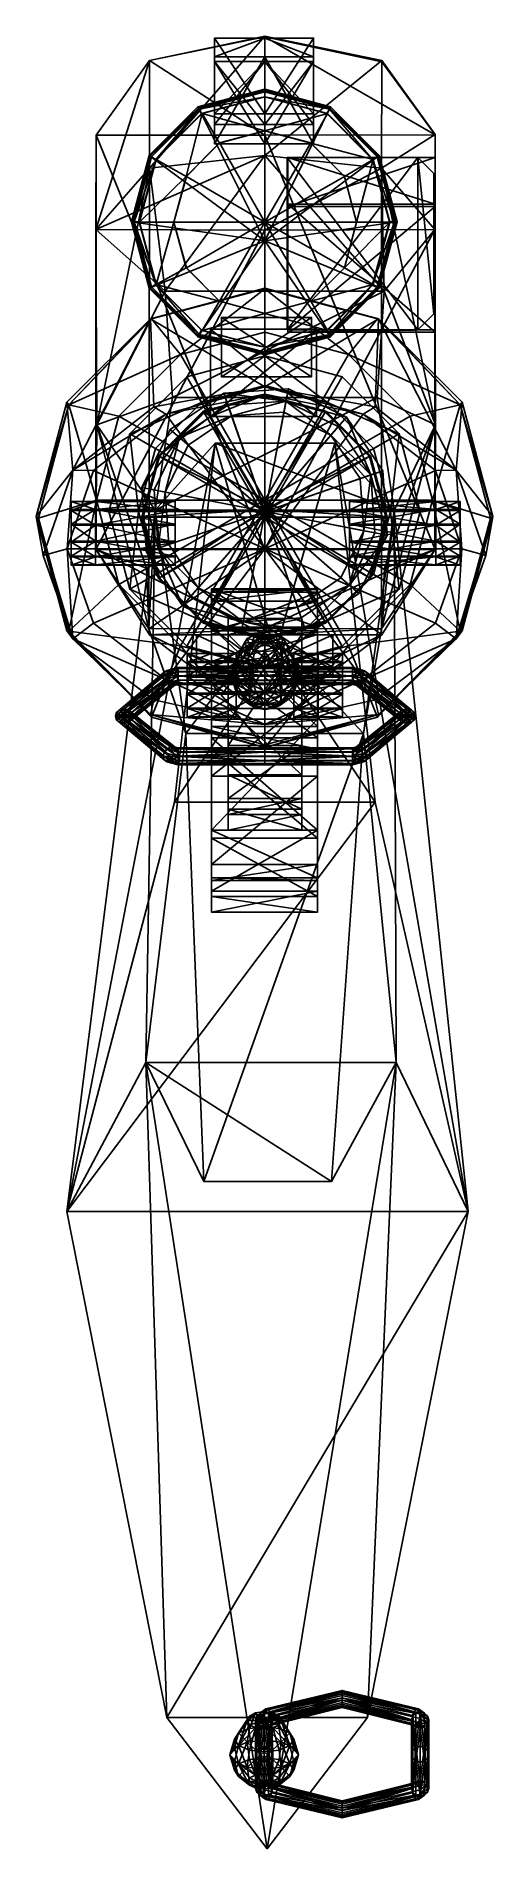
# Model space of a CAD drawing. Extents: x -0.025 to 0.025, y -0.116 to 0.083.
import ezdxf

# ---------------------------------------------------------------- set-up
doc = ezdxf.new("R2010")
doc.units = 0

msp = doc.modelspace()

# ---------------------------------------------------------------- linework, layer by layer
at = {"color": 1}
for points in [[(0.000016, 0.082887, 0.261476), (0.000016, 0.082949, 0.096469), (-0.012661, 0.080272, 0.096529)], [(-0.012661, 0.080272, 0.096529), (0.000016, 0.082949, 0.096469), (-0.012638, 0.068462, 0.056211)], [(0.000016, 0.072102, 0.261476), (0.000016, 0.082887, 0.261476), (-0.012661, 0.080272, 0.261476)], [(-0.012661, 0.080272, 0.261476), (0.000016, 0.082887, 0.261476), (-0.012661, 0.080272, 0.096529)], [(0.000016, 0.082949, 0.096469), (0.000016, 0.069864, 0.058176), (-0.012638, 0.068462, 0.056211)], [(-0.005508, 0.082755, 0.321908), (-0.005508, 0.080703, 0.260812), (-0.005508, 0.07112, 0.321908)], [(-0.005508, 0.082755, 0.387765), (-0.005508, 0.082755, 0.321908), (-0.005508, 0.07112, 0.321908)], [(-0.005508, 0.07112, 0.321908), (-0.005508, 0.080163, 0.387765), (-0.005508, 0.082755, 0.387765)], [(-0.005508, 0.082755, 0.421884), (-0.005508, 0.082755, 0.387765), (-0.005508, 0.080163, 0.387765)], [(-0.005508, 0.080163, 0.387765), (-0.005508, 0.080163, 0.421884), (-0.005508, 0.082755, 0.421884)], [(-0.005508, 0.082755, 0.456857), (-0.005508, 0.080163, 0.421884), (-0.005508, 0.080163, 0.456857)], [(-0.005508, 0.082755, 0.421884), (-0.005508, 0.080163, 0.421884), (-0.005508, 0.082755, 0.456857)], [(-0.005508, 0.080163, 0.490365), (-0.005508, 0.082755, 0.456857), (-0.005508, 0.080163, 0.456857)], [(-0.005508, 0.082755, 0.490365), (-0.005508, 0.082755, 0.456857), (-0.005508, 0.080163, 0.490365)], [(-0.005508, 0.080163, 0.490365), (-0.005508, 0.080163, 0.525338), (-0.005508, 0.082755, 0.525338)], [(-0.005508, 0.080163, 0.559335), (-0.005508, 0.082755, 0.525338), (-0.005508, 0.080163, 0.525338)], [(-0.005508, 0.082755, 0.559335), (-0.005508, 0.082755, 0.525338), (-0.005508, 0.080163, 0.559335)], [(-0.005508, 0.082755, 0.595529), (-0.005508, 0.080163, 0.559335), (-0.005508, 0.074447, 0.559335)], [(-0.005508, 0.082755, 0.559335), (-0.005508, 0.080163, 0.559335), (-0.005508, 0.082755, 0.595529)], [(-0.005508, 0.074447, 0.595529), (-0.005508, 0.082755, 0.595529), (-0.005508, 0.074447, 0.559335)], [(-0.005508, 0.082755, 0.525338), (-0.005508, 0.082755, 0.490365), (-0.005508, 0.080163, 0.490365)], [(0.000016, 0.082755, 0.321901), (0.000016, 0.080703, 0.260798), (-0.005508, 0.080703, 0.260812)], [(-0.005508, 0.082755, 0.321908), (0.000016, 0.082755, 0.321901), (-0.005508, 0.080703, 0.260812)], [(0.000016, 0.082755, 0.387771), (0.000016, 0.082755, 0.321901), (-0.005508, 0.082755, 0.321908)], [(-0.005508, 0.082755, 0.387765), (0.000016, 0.082755, 0.387771), (-0.005508, 0.082755, 0.321908)], [(0.000016, 0.082755, 0.421893), (0.000016, 0.082755, 0.387771), (-0.005508, 0.082755, 0.387765)], [(-0.005508, 0.082755, 0.421884), (0.000016, 0.082755, 0.421893), (-0.005508, 0.082755, 0.387765)], [(0.000016, 0.082755, 0.456859), (0.000016, 0.082755, 0.421893), (-0.005508, 0.082755, 0.421884)], [(-0.005508, 0.082755, 0.456857), (0.000016, 0.082755, 0.456859), (-0.005508, 0.082755, 0.421884)], [(0.000016, 0.082755, 0.490359), (0.000016, 0.082755, 0.456859), (-0.005508, 0.082755, 0.456857)], [(-0.005508, 0.082755, 0.490365), (0.000016, 0.082755, 0.490359), (-0.005508, 0.082755, 0.456857)], [(0.000016, 0.082755, 0.55936), (0.000016, 0.082755, 0.525359), (-0.005508, 0.082755, 0.525338)], [(-0.005508, 0.082755, 0.559335), (0.000016, 0.082755, 0.55936), (-0.005508, 0.082755, 0.525338)], [(0.000016, 0.082755, 0.595525), (0.000016, 0.082755, 0.55936), (-0.005508, 0.082755, 0.559335)], [(-0.005508, 0.082755, 0.595529), (0.000016, 0.082755, 0.595525), (-0.005508, 0.082755, 0.559335)], [(0.000016, 0.074447, 0.595525), (0.000016, 0.082755, 0.595525), (-0.005508, 0.082755, 0.595529)], [(-0.005508, 0.074447, 0.595529), (0.000016, 0.074447, 0.595525), (-0.005508, 0.082755, 0.595529)], [(0.000016, 0.082755, 0.525359), (0.000016, 0.082755, 0.490359), (-0.005508, 0.082755, 0.490365)], [(-0.005508, 0.082755, 0.525338), (0.000016, 0.082755, 0.525359), (-0.005508, 0.082755, 0.490365)], [(0.000016, 0.082949, 0.096469), (0.000016, 0.082887, 0.261476), (0.012842, 0.080141, 0.261476)], [(0.012842, 0.080272, 0.096411), (0.000016, 0.082949, 0.096469), (0.012842, 0.080141, 0.261476)], [(0.000016, 0.069864, 0.058176), (0.000016, 0.082949, 0.096469), (0.012842, 0.080272, 0.096411)], [(0.000016, 0.082887, 0.261476), (0.000016, 0.072102, 0.261476), (0.018687, 0.072112, 0.261476)], [(0.012842, 0.080141, 0.261476), (0.000016, 0.082887, 0.261476), (0.018687, 0.072112, 0.261476)], [(0.005352, 0.080703, 0.260812), (0.000016, 0.080703, 0.260798), (0.000016, 0.082755, 0.321901)], [(0.005352, 0.080703, 0.260812), (0.000016, 0.082755, 0.321901), (0.005352, 0.082755, 0.321908)], [(0.005352, 0.082755, 0.321908), (0.000016, 0.082755, 0.321901), (0.000016, 0.082755, 0.387771)], [(0.005352, 0.082755, 0.321908), (0.000016, 0.082755, 0.387771), (0.005352, 0.082755, 0.387765)], [(0.005352, 0.082755, 0.387765), (0.000016, 0.082755, 0.387771), (0.000016, 0.082755, 0.421893)], [(0.005352, 0.082755, 0.387765), (0.000016, 0.082755, 0.421893), (0.005352, 0.082755, 0.421884)], [(0.005352, 0.082755, 0.421884), (0.000016, 0.082755, 0.421893), (0.000016, 0.082755, 0.456859)], [(0.005352, 0.082755, 0.421884), (0.000016, 0.082755, 0.456859), (0.005352, 0.082755, 0.456857)], [(0.005352, 0.082755, 0.456857), (0.000016, 0.082755, 0.456859), (0.000016, 0.082755, 0.490359)], [(0.005352, 0.082755, 0.456857), (0.000016, 0.082755, 0.490359), (0.005352, 0.082755, 0.490365)], [(0.005352, 0.082755, 0.525338), (0.000016, 0.082755, 0.525359), (0.000016, 0.082755, 0.55936)], [(0.005352, 0.082755, 0.525338), (0.000016, 0.082755, 0.55936), (0.005352, 0.082755, 0.559335)], [(0.005352, 0.082755, 0.559335), (0.000016, 0.082755, 0.55936), (0.000016, 0.082755, 0.595525)], [(0.005352, 0.082755, 0.559335), (0.000016, 0.082755, 0.595525), (0.005352, 0.082755, 0.595529)], [(0.005352, 0.082755, 0.595529), (0.000016, 0.082755, 0.595525), (0.000016, 0.074447, 0.595525)], [(0.005352, 0.082755, 0.595529), (0.000016, 0.074447, 0.595525), (0.005352, 0.074447, 0.595529)], [(0.005352, 0.082755, 0.490365), (0.000016, 0.082755, 0.490359), (0.000016, 0.082755, 0.525359)], [(0.005352, 0.082755, 0.490365), (0.000016, 0.082755, 0.525359), (0.005352, 0.082755, 0.525338)], [(0.005352, 0.07112, 0.321908), (0.005352, 0.080703, 0.260812), (0.005352, 0.082755, 0.321908)], [(0.005352, 0.07112, 0.321908), (0.005352, 0.082755, 0.321908), (0.005352, 0.082755, 0.387765)], [(0.005352, 0.082755, 0.387765), (0.005352, 0.080163, 0.387765), (0.005352, 0.07112, 0.321908)], [(0.005352, 0.080163, 0.387765), (0.005352, 0.082755, 0.387765), (0.005352, 0.082755, 0.421884)], [(0.005352, 0.082755, 0.421884), (0.005352, 0.080163, 0.421884), (0.005352, 0.080163, 0.387765)], [(0.005352, 0.080163, 0.456857), (0.005352, 0.080163, 0.421884), (0.005352, 0.082755, 0.456857)], [(0.005352, 0.082755, 0.456857), (0.005352, 0.080163, 0.421884), (0.005352, 0.082755, 0.421884)], [(0.005352, 0.080163, 0.456857), (0.005352, 0.082755, 0.456857), (0.005352, 0.080163, 0.490365)], [(0.005352, 0.080163, 0.490365), (0.005352, 0.082755, 0.456857), (0.005352, 0.082755, 0.490365)], [(0.005352, 0.082755, 0.525338), (0.005352, 0.080163, 0.525338), (0.005352, 0.080163, 0.490365)], [(0.005352, 0.080163, 0.525338), (0.005352, 0.082755, 0.525338), (0.005352, 0.080163, 0.559335)], [(0.005352, 0.080163, 0.559335), (0.005352, 0.082755, 0.525338), (0.005352, 0.082755, 0.559335)], [(0.005352, 0.074447, 0.559335), (0.005352, 0.080163, 0.559335), (0.005352, 0.082755, 0.595529)], [(0.005352, 0.082755, 0.595529), (0.005352, 0.080163, 0.559335), (0.005352, 0.082755, 0.559335)], [(0.005352, 0.074447, 0.559335), (0.005352, 0.082755, 0.595529), (0.005352, 0.074447, 0.595529)], [(0.005352, 0.080163, 0.490365), (0.005352, 0.082755, 0.490365), (0.005352, 0.082755, 0.525338)], [(-0.012661, 0.080272, 0.096529), (-0.018523, 0.061715, 0.058193), (-0.018506, 0.072089, 0.096529)], [(-0.012661, 0.080272, 0.096529), (-0.012638, 0.068462, 0.056211), (-0.018523, 0.061715, 0.058193)], [(-0.012661, 0.080272, 0.261476), (-0.018506, 0.072089, 0.096529), (-0.018506, 0.072089, 0.261476)], [(-0.012661, 0.080272, 0.096529), (-0.018506, 0.072089, 0.096529), (-0.012661, 0.080272, 0.261476)], [(-0.018506, 0.072089, 0.261476), (0.000016, 0.072102, 0.261476), (-0.012661, 0.080272, 0.261476)], [(-0.005508, 0.07112, 0.321908), (-0.005508, 0.080703, 0.260812), (-0.005508, 0.07112, 0.260812)], [(0.000016, 0.080703, 0.260798), (0.000016, 0.07112, 0.260798), (-0.005508, 0.07112, 0.260812)], [(-0.005508, 0.080703, 0.260812), (0.000016, 0.080703, 0.260798), (-0.005508, 0.07112, 0.260812)], [(-0.005508, 0.07112, 0.387765), (-0.005508, 0.080163, 0.387765), (-0.005508, 0.07112, 0.321908)], [(-0.005508, 0.080163, 0.456857), (-0.005508, 0.080163, 0.421884), (-0.005508, 0.073257, 0.421884)], [(-0.005508, 0.073257, 0.421884), (-0.005508, 0.073257, 0.456857), (-0.005508, 0.080163, 0.456857)], [(-0.005508, 0.073257, 0.490365), (-0.005508, 0.080163, 0.525338), (-0.005508, 0.080163, 0.490365)], [(-0.005508, 0.073257, 0.525338), (-0.005508, 0.080163, 0.525338), (-0.005508, 0.073257, 0.490365)], [(0.000016, 0.07112, 0.387771), (0.000016, 0.080163, 0.387771), (-0.005508, 0.080163, 0.387765)], [(-0.005508, 0.07112, 0.387765), (0.000016, 0.07112, 0.387771), (-0.005508, 0.080163, 0.387765)], [(0.000016, 0.080163, 0.387771), (0.000016, 0.080163, 0.421893), (-0.005508, 0.080163, 0.421884)], [(-0.005508, 0.080163, 0.387765), (0.000016, 0.080163, 0.387771), (-0.005508, 0.080163, 0.421884)], [(0.000016, 0.080163, 0.421893), (0.000016, 0.073257, 0.421893), (-0.005508, 0.073257, 0.421884)], [(-0.005508, 0.080163, 0.421884), (0.000016, 0.080163, 0.421893), (-0.005508, 0.073257, 0.421884)], [(0.000016, 0.073257, 0.456859), (0.000016, 0.080163, 0.456859), (-0.005508, 0.080163, 0.456857)], [(-0.005508, 0.073257, 0.456857), (0.000016, 0.073257, 0.456859), (-0.005508, 0.080163, 0.456857)], [(0.000016, 0.080163, 0.456859), (0.000016, 0.080163, 0.490359), (-0.005508, 0.080163, 0.490365)], [(-0.005508, 0.080163, 0.456857), (0.000016, 0.080163, 0.456859), (-0.005508, 0.080163, 0.490365)], [(0.000016, 0.080163, 0.490359), (0.000016, 0.073257, 0.490359), (-0.005508, 0.073257, 0.490365)], [(-0.005508, 0.080163, 0.490365), (0.000016, 0.080163, 0.490359), (-0.005508, 0.073257, 0.490365)], [(0.000016, 0.073257, 0.525359), (0.000016, 0.080163, 0.525359), (-0.005508, 0.080163, 0.525338)], [(-0.005508, 0.073257, 0.525338), (0.000016, 0.073257, 0.525359), (-0.005508, 0.080163, 0.525338)], [(0.000016, 0.080163, 0.525359), (0.000016, 0.080163, 0.55936), (-0.005508, 0.080163, 0.559335)], [(-0.005508, 0.080163, 0.525338), (0.000016, 0.080163, 0.525359), (-0.005508, 0.080163, 0.559335)], [(0.000016, 0.080163, 0.55936), (0.000016, 0.074447, 0.55936), (-0.005508, 0.074447, 0.559335)], [(-0.005508, 0.080163, 0.559335), (0.000016, 0.080163, 0.55936), (-0.005508, 0.074447, 0.559335)], [(0.005352, 0.07112, 0.260812), (0.000016, 0.07112, 0.260798), (0.000016, 0.080703, 0.260798)], [(0.005352, 0.07112, 0.260812), (0.000016, 0.080703, 0.260798), (0.005352, 0.080703, 0.260812)], [(0.012816, 0.068462, 0.056408), (0.000016, 0.069864, 0.058176), (0.012842, 0.080272, 0.096411)], [(0.005352, 0.080163, 0.387765), (0.000016, 0.080163, 0.387771), (0.000016, 0.07112, 0.387771)], [(0.005352, 0.080163, 0.387765), (0.000016, 0.07112, 0.387771), (0.005352, 0.07112, 0.387765)], [(0.005352, 0.080163, 0.421884), (0.000016, 0.080163, 0.421893), (0.000016, 0.080163, 0.387771)], [(0.005352, 0.080163, 0.421884), (0.000016, 0.080163, 0.387771), (0.005352, 0.080163, 0.387765)], [(0.005352, 0.073257, 0.421884), (0.000016, 0.073257, 0.421893), (0.000016, 0.080163, 0.421893)], [(0.005352, 0.073257, 0.421884), (0.000016, 0.080163, 0.421893), (0.005352, 0.080163, 0.421884)], [(0.005352, 0.080163, 0.456857), (0.000016, 0.080163, 0.456859), (0.000016, 0.073257, 0.456859)], [(0.005352, 0.080163, 0.456857), (0.000016, 0.073257, 0.456859), (0.005352, 0.073257, 0.456857)], [(0.005352, 0.080163, 0.490365), (0.000016, 0.080163, 0.490359), (0.000016, 0.080163, 0.456859)], [(0.005352, 0.080163, 0.490365), (0.000016, 0.080163, 0.456859), (0.005352, 0.080163, 0.456857)], [(0.005352, 0.073257, 0.490365), (0.000016, 0.073257, 0.490359), (0.000016, 0.080163, 0.490359)], [(0.005352, 0.073257, 0.490365), (0.000016, 0.080163, 0.490359), (0.005352, 0.080163, 0.490365)], [(0.005352, 0.080163, 0.525338), (0.000016, 0.080163, 0.525359), (0.000016, 0.073257, 0.525359)], [(0.005352, 0.080163, 0.525338), (0.000016, 0.073257, 0.525359), (0.005352, 0.073257, 0.525338)], [(0.005352, 0.080163, 0.559335), (0.000016, 0.080163, 0.55936), (0.000016, 0.080163, 0.525359)], [(0.005352, 0.080163, 0.559335), (0.000016, 0.080163, 0.525359), (0.005352, 0.080163, 0.525338)], [(0.005352, 0.074447, 0.559335), (0.000016, 0.074447, 0.55936), (0.000016, 0.080163, 0.55936)], [(0.005352, 0.074447, 0.559335), (0.000016, 0.080163, 0.55936), (0.005352, 0.080163, 0.559335)], [(0.005352, 0.07112, 0.260812), (0.005352, 0.080703, 0.260812), (0.005352, 0.07112, 0.321908)], [(0.005352, 0.07112, 0.321908), (0.005352, 0.080163, 0.387765), (0.005352, 0.07112, 0.387765)], [(0.005352, 0.073257, 0.421884), (0.005352, 0.080163, 0.421884), (0.005352, 0.080163, 0.456857)], [(0.005352, 0.080163, 0.456857), (0.005352, 0.073257, 0.456857), (0.005352, 0.073257, 0.421884)], [(0.005352, 0.080163, 0.490365), (0.005352, 0.080163, 0.525338), (0.005352, 0.073257, 0.490365)], [(0.005352, 0.073257, 0.490365), (0.005352, 0.080163, 0.525338), (0.005352, 0.073257, 0.525338)], [(0.012816, 0.068462, 0.056408), (0.012842, 0.080272, 0.096411), (0.018687, 0.072168, 0.096179)], [(0.012842, 0.080272, 0.096411), (0.012842, 0.080141, 0.261476), (0.018687, 0.072168, 0.166367)], [(0.018687, 0.072168, 0.166367), (0.018687, 0.072168, 0.096179), (0.012842, 0.080272, 0.096411)], [(0.018687, 0.072168, 0.233971), (0.012842, 0.080141, 0.261476), (0.018687, 0.072112, 0.261476)], [(0.018687, 0.072168, 0.166367), (0.012842, 0.080141, 0.261476), (0.018687, 0.072168, 0.233971)], [(0.000016, 0.077143, 0.258985), (0.000016, 0.060481, 0.259316), (-0.007352, 0.07519, 0.258985)], [(0.000016, 0.076995, 0.324443), (0.000016, 0.077143, 0.258985), (-0.007352, 0.07519, 0.258985)], [(0.000016, 0.076995, 0.324443), (-0.007352, 0.07519, 0.258985), (-0.00728, 0.075063, 0.324443)], [(0.000016, 0.076995, 0.324443), (-0.00728, 0.075063, 0.324443), (-0.007209, 0.07494, 0.389902)], [(0.000016, 0.076853, 0.389902), (0.000016, 0.076995, 0.324443), (-0.007209, 0.07494, 0.389902)], [(0.000016, 0.076298, 0.455358), (0.000016, 0.076853, 0.389902), (-0.007209, 0.07494, 0.389902)], [(0.000016, 0.076298, 0.455358), (-0.007209, 0.07494, 0.389902), (-0.00693, 0.074459, 0.455358)], [(0.000016, 0.076298, 0.54361), (-0.00693, 0.074459, 0.54361), (-0.006874, 0.074455, 0.595656)], [(0.000016, 0.076298, 0.54361), (-0.00693, 0.074459, 0.520817), (-0.00693, 0.074459, 0.54361)], [(0.000016, 0.076298, 0.54361), (0.000016, 0.076298, 0.520817), (-0.00693, 0.074459, 0.520817)], [(0.000016, 0.076298, 0.455358), (-0.00693, 0.074459, 0.455358), (-0.00693, 0.074459, 0.520817)], [(0.000016, 0.076298, 0.520817), (0.000016, 0.076298, 0.455358), (-0.00693, 0.074459, 0.520817)], [(0.000016, 0.076296, 0.595656), (0.000016, 0.076298, 0.54361), (-0.006874, 0.074455, 0.595656)], [(0.000016, 0.072566, 0.595656), (0.000016, 0.076296, 0.595656), (-0.006874, 0.074455, 0.595656)], [(0.007225, 0.07519, 0.258985), (0.000016, 0.060481, 0.259316), (0.000016, 0.077143, 0.258985)], [(0.007225, 0.07519, 0.258985), (0.000016, 0.077143, 0.258985), (0.000016, 0.076995, 0.324443)], [(0.007081, 0.07494, 0.389902), (0.000016, 0.076995, 0.324443), (0.000016, 0.076853, 0.389902)], [(0.007081, 0.07494, 0.389902), (0.007152, 0.075063, 0.324443), (0.000016, 0.076995, 0.324443)], [(0.007152, 0.075063, 0.324443), (0.007225, 0.07519, 0.258985), (0.000016, 0.076995, 0.324443)], [(0.007081, 0.07494, 0.389902), (0.000016, 0.076853, 0.389902), (0.000016, 0.076298, 0.455358)], [(0.006864, 0.074455, 0.595656), (0.000016, 0.076298, 0.54361), (0.000016, 0.076296, 0.595656)], [(0.006864, 0.074455, 0.595656), (0.006802, 0.074459, 0.54361), (0.000016, 0.076298, 0.54361)], [(0.006802, 0.074459, 0.520817), (0.000016, 0.076298, 0.520817), (0.000016, 0.076298, 0.54361)], [(0.006802, 0.074459, 0.54361), (0.006802, 0.074459, 0.520817), (0.000016, 0.076298, 0.54361)], [(0.006802, 0.074459, 0.520817), (0.000016, 0.076298, 0.455358), (0.000016, 0.076298, 0.520817)], [(0.006802, 0.074459, 0.520817), (0.006802, 0.074459, 0.455358), (0.000016, 0.076298, 0.455358)], [(0.006802, 0.074459, 0.455358), (0.007081, 0.07494, 0.389902), (0.000016, 0.076298, 0.455358)], [(0.000016, 0.076296, 0.595656), (0.000016, 0.072566, 0.595656), (0.006864, 0.074455, 0.595656)], [(-0.007352, 0.07519, 0.258985), (0.000016, 0.060481, 0.259316), (-0.012688, 0.069854, 0.258983)], [(-0.007352, 0.07519, 0.258985), (-0.012688, 0.069854, 0.258983), (-0.012563, 0.069781, 0.324443)], [(-0.00728, 0.075063, 0.324443), (-0.007352, 0.07519, 0.258985), (-0.012563, 0.069781, 0.324443)], [(-0.007209, 0.07494, 0.389902), (-0.00728, 0.075063, 0.324443), (-0.012563, 0.069781, 0.324443)], [(-0.007209, 0.07494, 0.389902), (-0.012563, 0.069781, 0.324443), (-0.012439, 0.069708, 0.389902)], [(-0.007209, 0.07494, 0.389902), (-0.012439, 0.069708, 0.389902), (-0.011956, 0.069433, 0.455358)], [(-0.00693, 0.074459, 0.455358), (-0.007209, 0.07494, 0.389902), (-0.011956, 0.069433, 0.455358)], [(-0.006874, 0.074455, 0.595656), (-0.00693, 0.074459, 0.54361), (-0.011956, 0.069433, 0.54361)], [(-0.00693, 0.074459, 0.520817), (-0.011956, 0.069433, 0.520817), (-0.011956, 0.069433, 0.54361)], [(-0.00693, 0.074459, 0.54361), (-0.00693, 0.074459, 0.520817), (-0.011956, 0.069433, 0.54361)], [(-0.00693, 0.074459, 0.520817), (-0.011956, 0.069433, 0.455358), (-0.011956, 0.069433, 0.520817)], [(-0.00693, 0.074459, 0.520817), (-0.00693, 0.074459, 0.455358), (-0.011956, 0.069433, 0.455358)], [(-0.006874, 0.074455, 0.595656), (-0.011956, 0.069433, 0.54361), (-0.011903, 0.069426, 0.595656)], [(-0.006874, 0.074455, 0.595656), (-0.011903, 0.069426, 0.595656), (-0.008623, 0.067557, 0.595656)], [(-0.008623, 0.067557, 0.595656), (-0.004956, 0.071227, 0.595656), (-0.006874, 0.074455, 0.595656)], [(-0.006874, 0.074455, 0.595656), (-0.004956, 0.071227, 0.595656), (0.000016, 0.072566, 0.595656)], [(0.000016, 0.074447, 0.55936), (0.000016, 0.074447, 0.595525), (-0.005508, 0.074447, 0.595529)], [(-0.005508, 0.074447, 0.559335), (0.000016, 0.074447, 0.55936), (-0.005508, 0.074447, 0.595529)], [(0.01256, 0.069854, 0.258983), (0.000016, 0.060481, 0.259316), (0.007225, 0.07519, 0.258985)], [(0.006864, 0.074455, 0.595656), (0.000016, 0.072566, 0.595656), (0.005064, 0.071227, 0.595656)], [(0.005352, 0.074447, 0.595529), (0.000016, 0.074447, 0.595525), (0.000016, 0.074447, 0.55936)], [(0.005352, 0.074447, 0.595529), (0.000016, 0.074447, 0.55936), (0.005352, 0.074447, 0.559335)], [(0.005064, 0.071227, 0.595656), (0.011893, 0.069426, 0.595656), (0.006864, 0.074455, 0.595656)], [(0.011829, 0.069433, 0.455358), (0.007081, 0.07494, 0.389902), (0.006802, 0.074459, 0.455358)], [(0.011829, 0.069433, 0.54361), (0.006802, 0.074459, 0.54361), (0.006864, 0.074455, 0.595656)], [(0.011829, 0.069433, 0.54361), (0.006802, 0.074459, 0.520817), (0.006802, 0.074459, 0.54361)], [(0.011829, 0.069433, 0.54361), (0.011829, 0.069433, 0.520817), (0.006802, 0.074459, 0.520817)], [(0.011829, 0.069433, 0.455358), (0.006802, 0.074459, 0.455358), (0.006802, 0.074459, 0.520817)], [(0.011829, 0.069433, 0.520817), (0.011829, 0.069433, 0.455358), (0.006802, 0.074459, 0.520817)], [(0.011893, 0.069426, 0.595656), (0.011829, 0.069433, 0.54361), (0.006864, 0.074455, 0.595656)], [(0.012435, 0.069781, 0.324443), (0.007152, 0.075063, 0.324443), (0.007081, 0.07494, 0.389902)], [(0.011829, 0.069433, 0.455358), (0.012311, 0.069708, 0.389902), (0.007081, 0.07494, 0.389902)], [(0.012311, 0.069708, 0.389902), (0.012435, 0.069781, 0.324443), (0.007081, 0.07494, 0.389902)], [(0.012435, 0.069781, 0.324443), (0.007225, 0.07519, 0.258985), (0.007152, 0.075063, 0.324443)], [(0.012435, 0.069781, 0.324443), (0.01256, 0.069854, 0.258983), (0.007225, 0.07519, 0.258985)], [(-0.018506, 0.072089, 0.261476), (-0.018523, 0.026613, 0.06672), (-0.018506, 0.026584, 0.261476)], [(-0.018506, 0.072089, 0.096529), (-0.018523, 0.026613, 0.06672), (-0.018506, 0.072089, 0.261476)], [(-0.018523, 0.061715, 0.058193), (-0.018523, 0.026613, 0.06672), (-0.018506, 0.072089, 0.096529)], [(0.000016, 0.026584, 0.261476), (0.000016, 0.072102, 0.261476), (-0.018506, 0.072089, 0.261476)], [(-0.018506, 0.026584, 0.261476), (0.000016, 0.026584, 0.261476), (-0.018506, 0.072089, 0.261476)], [(0.000016, 0.073257, 0.421893), (0.000016, 0.073257, 0.456859), (-0.005508, 0.073257, 0.456857)], [(-0.005508, 0.073257, 0.421884), (0.000016, 0.073257, 0.421893), (-0.005508, 0.073257, 0.456857)], [(0.000016, 0.073257, 0.490359), (0.000016, 0.073257, 0.525359), (-0.005508, 0.073257, 0.525338)], [(-0.005508, 0.073257, 0.490365), (0.000016, 0.073257, 0.490359), (-0.005508, 0.073257, 0.525338)], [(0.000016, 0.072566, 0.593378), (-0.004956, 0.071227, 0.595656), (-0.00497, 0.071242, 0.593378)], [(-0.00497, 0.071242, 0.593378), (0.000016, 0.062535, 0.423946), (0.000016, 0.072566, 0.593378)], [(0.000016, 0.072566, 0.593378), (0.000016, 0.072566, 0.595656), (-0.004956, 0.071227, 0.595656)], [(0.005352, 0.073257, 0.456857), (0.000016, 0.073257, 0.456859), (0.000016, 0.073257, 0.421893)], [(0.005352, 0.073257, 0.456857), (0.000016, 0.073257, 0.421893), (0.005352, 0.073257, 0.421884)], [(0.005352, 0.073257, 0.525338), (0.000016, 0.073257, 0.525359), (0.000016, 0.073257, 0.490359)], [(0.005352, 0.073257, 0.525338), (0.000016, 0.073257, 0.490359), (0.005352, 0.073257, 0.490365)], [(0.005062, 0.071242, 0.593378), (0.005064, 0.071227, 0.595656), (0.000016, 0.072566, 0.595656)], [(0.005062, 0.071242, 0.593378), (0.000016, 0.072566, 0.595656), (0.000016, 0.072566, 0.593378)], [(0.000016, 0.072566, 0.593378), (0.000016, 0.062535, 0.423946), (0.005062, 0.071242, 0.593378)], [(0.018687, 0.072112, 0.261476), (0.000016, 0.072102, 0.261476), (0.018687, 0.026584, 0.261476)], [(0.000016, 0.072102, 0.261476), (0.000016, 0.026584, 0.261476), (0.018687, 0.026584, 0.261476)], [(0.018687, 0.072168, 0.096179), (0.018672, 0.061715, 0.058193), (0.012816, 0.068462, 0.056408)], [(0.018687, 0.072168, 0.096179), (0.018687, 0.050454, 0.163704), (0.018672, 0.061715, 0.058193)], [(0.018687, 0.072168, 0.096179), (0.018687, 0.064505, 0.163628), (0.018687, 0.050454, 0.163704)], [(0.018687, 0.069648, 0.166367), (0.018687, 0.064505, 0.163628), (0.018687, 0.072168, 0.096179)], [(0.018687, 0.072168, 0.096179), (0.018687, 0.072168, 0.166367), (0.018687, 0.069648, 0.166367)], [(0.018687, 0.069648, 0.166367), (0.018687, 0.072168, 0.166367), (0.018687, 0.069648, 0.233971)], [(0.018687, 0.072168, 0.166367), (0.018687, 0.072168, 0.233971), (0.018687, 0.069648, 0.233971)], [(0.018687, 0.069648, 0.233971), (0.018687, 0.072168, 0.233971), (0.018687, 0.072112, 0.261476)], [(0.018687, 0.072112, 0.261476), (0.018687, 0.064271, 0.23692), (0.018687, 0.069648, 0.233971)], [(0.018687, 0.072112, 0.261476), (0.018687, 0.050708, 0.23692), (0.018687, 0.064271, 0.23692)], [(0.018687, 0.026584, 0.261476), (0.018687, 0.050708, 0.23692), (0.018687, 0.072112, 0.261476)], [(0.000016, 0.069864, 0.058176), (0.000016, 0.061656, 0.058056), (-0.018523, 0.061715, 0.058193)], [(-0.012638, 0.068462, 0.056211), (0.000016, 0.069864, 0.058176), (-0.018523, 0.061715, 0.058193)], [(-0.012688, 0.069854, 0.258983), (0.000016, 0.060481, 0.259316), (-0.014641, 0.062565, 0.258985)], [(-0.012563, 0.069781, 0.324443), (-0.012688, 0.069854, 0.258983), (-0.014641, 0.062565, 0.258985)], [(-0.012563, 0.069781, 0.324443), (-0.014641, 0.062565, 0.258985), (-0.014496, 0.062565, 0.324443)], [(-0.012563, 0.069781, 0.324443), (-0.014496, 0.062565, 0.324443), (-0.014353, 0.062565, 0.389902)], [(-0.012439, 0.069708, 0.389902), (-0.012563, 0.069781, 0.324443), (-0.014353, 0.062565, 0.389902)], [(-0.011956, 0.069433, 0.455358), (-0.012439, 0.069708, 0.389902), (-0.014353, 0.062565, 0.389902)], [(0.000016, 0.069864, 0.058176), (-0.010923, 0.054973, 0.0256), (-0.012638, 0.068462, 0.056211)], [(0.013101, 0.054973, 0.0256), (-0.010923, 0.054973, 0.0256), (0.000016, 0.069864, 0.058176)], [(-0.00497, 0.071242, 0.593378), (-0.004956, 0.071227, 0.595656), (-0.008623, 0.067557, 0.595656)], [(-0.00497, 0.071242, 0.593378), (-0.008623, 0.067557, 0.595656), (-0.008608, 0.067548, 0.593378)], [(-0.008608, 0.067548, 0.593378), (0.000016, 0.062535, 0.423946), (-0.00497, 0.071242, 0.593378)], [(0.000016, 0.07112, 0.260798), (0.000016, 0.07112, 0.321901), (-0.005508, 0.07112, 0.321908)], [(-0.005508, 0.07112, 0.260812), (0.000016, 0.07112, 0.260798), (-0.005508, 0.07112, 0.321908)], [(0.000016, 0.07112, 0.321901), (0.000016, 0.07112, 0.387771), (-0.005508, 0.07112, 0.387765)], [(-0.005508, 0.07112, 0.321908), (0.000016, 0.07112, 0.321901), (-0.005508, 0.07112, 0.387765)], [(0.005062, 0.071242, 0.593378), (0.000016, 0.062535, 0.423946), (0.008755, 0.067548, 0.593378)], [(0.005352, 0.07112, 0.321908), (0.000016, 0.07112, 0.321901), (0.000016, 0.07112, 0.260798)], [(0.005352, 0.07112, 0.321908), (0.000016, 0.07112, 0.260798), (0.005352, 0.07112, 0.260812)], [(0.005352, 0.07112, 0.387765), (0.000016, 0.07112, 0.387771), (0.000016, 0.07112, 0.321901)], [(0.005352, 0.07112, 0.387765), (0.000016, 0.07112, 0.321901), (0.005352, 0.07112, 0.321908)], [(0.000016, 0.069864, 0.058176), (0.012816, 0.068462, 0.056408), (0.013101, 0.054973, 0.0256)], [(0.000016, 0.061656, 0.058056), (0.000016, 0.069864, 0.058176), (0.012816, 0.068462, 0.056408)], [(0.014513, 0.062565, 0.258985), (0.000016, 0.060481, 0.259316), (0.01256, 0.069854, 0.258983)], [(0.002463, 0.069648, 0.163317), (0.002463, 0.05071, 0.237286), (0.002463, 0.069648, 0.237286)], [(0.002463, 0.069648, 0.163317), (0.002463, 0.05071, 0.163317), (0.002463, 0.05071, 0.237286)], [(0.016804, 0.069648, 0.23715), (0.002463, 0.069648, 0.163317), (0.002463, 0.069648, 0.237286)], [(0.016804, 0.069648, 0.23715), (0.016804, 0.069648, 0.163445), (0.002463, 0.069648, 0.163317)], [(0.016804, 0.069648, 0.163445), (0.002463, 0.05071, 0.163317), (0.002463, 0.069648, 0.163317)], [(0.016804, 0.069648, 0.163445), (0.016804, 0.050708, 0.163445), (0.002463, 0.05071, 0.163317)], [(0.002463, 0.069648, 0.237286), (0.016804, 0.050708, 0.23715), (0.016804, 0.069648, 0.23715)], [(0.002463, 0.069648, 0.237286), (0.002463, 0.05071, 0.237286), (0.016804, 0.050708, 0.23715)], [(0.002535, 0.069648, 0.233971), (0.002535, 0.064271, 0.23692), (0.002535, 0.050708, 0.23692)], [(0.002535, 0.050708, 0.23692), (0.002535, 0.069648, 0.166367), (0.002535, 0.069648, 0.233971)], [(0.002535, 0.064505, 0.163628), (0.002535, 0.069648, 0.166367), (0.002535, 0.050708, 0.23692)], [(0.018687, 0.069648, 0.233971), (0.018687, 0.064271, 0.23692), (0.002535, 0.064271, 0.23692)], [(0.002535, 0.069648, 0.233971), (0.018687, 0.069648, 0.233971), (0.002535, 0.064271, 0.23692)], [(0.018687, 0.069648, 0.166367), (0.018687, 0.069648, 0.233971), (0.002535, 0.069648, 0.233971)], [(0.002535, 0.069648, 0.166367), (0.018687, 0.069648, 0.166367), (0.002535, 0.069648, 0.233971)], [(0.018687, 0.064505, 0.163628), (0.018687, 0.069648, 0.166367), (0.002535, 0.069648, 0.166367)], [(0.002535, 0.064505, 0.163628), (0.018687, 0.064505, 0.163628), (0.002535, 0.069648, 0.166367)], [(0.008755, 0.067548, 0.593378), (0.005064, 0.071227, 0.595656), (0.005062, 0.071242, 0.593378)], [(0.008755, 0.067548, 0.593378), (0.008731, 0.067557, 0.595656), (0.005064, 0.071227, 0.595656)], [(0.005064, 0.071227, 0.595656), (0.008731, 0.067557, 0.595656), (0.011893, 0.069426, 0.595656)], [(0.014226, 0.062565, 0.389902), (0.012311, 0.069708, 0.389902), (0.011829, 0.069433, 0.455358)], [(0.014226, 0.062565, 0.389902), (0.012435, 0.069781, 0.324443), (0.012311, 0.069708, 0.389902)], [(0.014513, 0.062565, 0.258985), (0.01256, 0.069854, 0.258983), (0.012435, 0.069781, 0.324443)], [(0.014226, 0.062565, 0.389902), (0.014369, 0.062565, 0.324443), (0.012435, 0.069781, 0.324443)], [(0.014369, 0.062565, 0.324443), (0.014513, 0.062565, 0.258985), (0.012435, 0.069781, 0.324443)], [(0.016804, 0.069648, 0.23715), (0.016804, 0.069648, 0.163445), (0.016804, 0.050708, 0.163445)], [(0.016804, 0.069648, 0.23715), (0.016804, 0.050708, 0.163445), (0.016804, 0.050708, 0.23715)], [(0.018542, 0.067896, 0.237011), (0.018542, 0.067896, 0.163572), (0.016804, 0.069648, 0.163445)], [(0.018542, 0.067896, 0.237011), (0.016804, 0.069648, 0.163445), (0.016804, 0.069648, 0.23715)], [(0.016804, 0.069648, 0.23715), (0.016804, 0.050708, 0.163445), (0.016804, 0.069648, 0.163445)], [(0.016804, 0.069648, 0.23715), (0.016804, 0.050708, 0.23715), (0.016804, 0.050708, 0.163445)], [(0.016804, 0.069648, 0.163445), (0.018542, 0.052461, 0.163572), (0.016804, 0.050708, 0.163445)], [(0.018542, 0.067896, 0.163572), (0.018542, 0.052461, 0.163572), (0.016804, 0.069648, 0.163445)], [(0.016804, 0.050708, 0.23715), (0.018542, 0.052461, 0.237011), (0.016804, 0.069648, 0.23715)], [(0.016804, 0.069648, 0.23715), (0.018542, 0.052461, 0.237011), (0.018542, 0.067896, 0.237011)], [(-0.018523, 0.061715, 0.058193), (-0.012638, 0.068462, 0.056211), (-0.010923, 0.054973, 0.0256)], [(-0.012638, 0.068462, 0.056211), (-0.010923, 0.054973, 0.0256), (-0.018431, 0.040274, 0.063348)], [(-0.012708, 0.017887, 0.06897), (-0.012638, 0.068462, 0.056211), (-0.018431, 0.040274, 0.063348)], [(-0.011956, 0.069433, 0.455358), (-0.014353, 0.062565, 0.389902), (-0.013796, 0.062565, 0.455358)], [(-0.011956, 0.069433, 0.54361), (-0.013796, 0.062565, 0.54361), (-0.013743, 0.062556, 0.595656)], [(-0.011956, 0.069433, 0.54361), (-0.013796, 0.062565, 0.520817), (-0.013796, 0.062565, 0.54361)], [(-0.011956, 0.069433, 0.54361), (-0.011956, 0.069433, 0.520817), (-0.013796, 0.062565, 0.520817)], [(-0.011956, 0.069433, 0.455358), (-0.013796, 0.062565, 0.455358), (-0.013796, 0.062565, 0.520817)], [(-0.011956, 0.069433, 0.520817), (-0.011956, 0.069433, 0.455358), (-0.013796, 0.062565, 0.520817)], [(-0.011903, 0.069426, 0.595656), (-0.011956, 0.069433, 0.54361), (-0.013743, 0.062556, 0.595656)], [(-0.011903, 0.069426, 0.595656), (-0.013743, 0.062556, 0.595656), (-0.008623, 0.067557, 0.595656)], [(0.018672, 0.061715, 0.058193), (0.000016, 0.061656, 0.058056), (0.012816, 0.068462, 0.056408)], [(0.011893, 0.069426, 0.595656), (0.008731, 0.067557, 0.595656), (0.010074, 0.062548, 0.595656)], [(0.010074, 0.062548, 0.595656), (0.013733, 0.062556, 0.595656), (0.011893, 0.069426, 0.595656)], [(0.013733, 0.062556, 0.595656), (0.011829, 0.069433, 0.54361), (0.011893, 0.069426, 0.595656)], [(0.013733, 0.062556, 0.595656), (0.013668, 0.062565, 0.54361), (0.011829, 0.069433, 0.54361)], [(0.013668, 0.062565, 0.520817), (0.011829, 0.069433, 0.520817), (0.011829, 0.069433, 0.54361)], [(0.013668, 0.062565, 0.54361), (0.013668, 0.062565, 0.520817), (0.011829, 0.069433, 0.54361)], [(0.013668, 0.062565, 0.520817), (0.011829, 0.069433, 0.455358), (0.011829, 0.069433, 0.520817)], [(0.013668, 0.062565, 0.520817), (0.013668, 0.062565, 0.455358), (0.011829, 0.069433, 0.455358)], [(0.013668, 0.062565, 0.455358), (0.014226, 0.062565, 0.389902), (0.011829, 0.069433, 0.455358)], [(0.012816, 0.068462, 0.056408), (0.012801, 0.017887, 0.068972), (0.018742, 0.040274, 0.063348)], [(0.018742, 0.040274, 0.063348), (0.013101, 0.054973, 0.0256), (0.012816, 0.068462, 0.056408)], [(0.013101, 0.054973, 0.0256), (0.012816, 0.068462, 0.056408), (0.018672, 0.061715, 0.058193)], [(0.018542, 0.052461, 0.237011), (0.018542, 0.052461, 0.163572), (0.018542, 0.067896, 0.163572)], [(0.018542, 0.052461, 0.237011), (0.018542, 0.067896, 0.163572), (0.018542, 0.067896, 0.237011)], [(-0.008623, 0.067557, 0.595656), (-0.013743, 0.062556, 0.595656), (-0.009966, 0.062548, 0.595656)], [(-0.008608, 0.067548, 0.593378), (-0.009966, 0.062548, 0.595656), (-0.009986, 0.062535, 0.593378)], [(-0.009986, 0.062535, 0.593378), (0.000016, 0.062535, 0.423946), (-0.008608, 0.067548, 0.593378)], [(-0.008608, 0.067548, 0.593378), (-0.008623, 0.067557, 0.595656), (-0.009966, 0.062548, 0.595656)], [(0.008755, 0.067548, 0.593378), (0.000016, 0.062535, 0.423946), (0.010078, 0.062535, 0.593378)], [(0.010078, 0.062535, 0.593378), (0.010074, 0.062548, 0.595656), (0.008731, 0.067557, 0.595656)], [(0.010078, 0.062535, 0.593378), (0.008731, 0.067557, 0.595656), (0.008755, 0.067548, 0.593378)], [(0.002535, 0.050708, 0.23692), (0.002535, 0.050454, 0.163704), (0.002535, 0.064505, 0.163628)], [(0.018687, 0.050454, 0.163704), (0.018687, 0.064505, 0.163628), (0.002535, 0.064505, 0.163628)], [(0.002535, 0.050454, 0.163704), (0.018687, 0.050454, 0.163704), (0.002535, 0.064505, 0.163628)], [(0.018687, 0.064271, 0.23692), (0.018687, 0.050708, 0.23692), (0.002535, 0.050708, 0.23692)], [(0.002535, 0.064271, 0.23692), (0.018687, 0.064271, 0.23692), (0.002535, 0.050708, 0.23692)], [(-0.018431, 0.040274, 0.063348), (-0.018523, 0.061715, 0.058193), (-0.010923, 0.054973, 0.0256)], [(-0.018523, 0.061715, 0.058193), (0.000016, 0.061656, 0.058056), (-0.018523, 0.026613, 0.06672)], [(-0.014641, 0.062565, 0.258985), (0.000016, 0.060481, 0.259316), (-0.012688, 0.055276, 0.258985)], [(-0.014641, 0.062565, 0.258985), (-0.012688, 0.055276, 0.258985), (-0.012563, 0.055349, 0.324443)], [(-0.014496, 0.062565, 0.324443), (-0.014641, 0.062565, 0.258985), (-0.012563, 0.055349, 0.324443)], [(-0.014353, 0.062565, 0.389902), (-0.014496, 0.062565, 0.324443), (-0.012563, 0.055349, 0.324443)], [(-0.014353, 0.062565, 0.389902), (-0.012439, 0.055422, 0.389902), (-0.011956, 0.055702, 0.455358)], [(-0.013796, 0.062565, 0.455358), (-0.014353, 0.062565, 0.389902), (-0.011956, 0.055702, 0.455358)], [(-0.014353, 0.062565, 0.389902), (-0.012563, 0.055349, 0.324443), (-0.012439, 0.055422, 0.389902)], [(-0.013743, 0.062556, 0.595656), (-0.013796, 0.062565, 0.54361), (-0.011956, 0.055702, 0.54361)], [(-0.013796, 0.062565, 0.520817), (-0.011956, 0.055702, 0.520817), (-0.011956, 0.055702, 0.54361)], [(-0.013796, 0.062565, 0.54361), (-0.013796, 0.062565, 0.520817), (-0.011956, 0.055702, 0.54361)], [(-0.013796, 0.062565, 0.520817), (-0.011956, 0.055702, 0.455358), (-0.011956, 0.055702, 0.520817)], [(-0.013796, 0.062565, 0.520817), (-0.013796, 0.062565, 0.455358), (-0.011956, 0.055702, 0.455358)], [(-0.013743, 0.062556, 0.595656), (-0.011956, 0.055702, 0.54361), (-0.011903, 0.055687, 0.595656)], [(-0.009966, 0.062548, 0.595656), (-0.013743, 0.062556, 0.595656), (-0.011903, 0.055687, 0.595656)], [(-0.011903, 0.055687, 0.595656), (-0.008623, 0.057537, 0.595656), (-0.009966, 0.062548, 0.595656)], [(-0.009986, 0.062535, 0.593378), (-0.009966, 0.062548, 0.595656), (-0.008623, 0.057537, 0.595656)], [(-0.009986, 0.062535, 0.593378), (-0.008623, 0.057537, 0.595656), (-0.008608, 0.057519, 0.593378)], [(-0.008608, 0.057519, 0.593378), (0.000016, 0.062535, 0.423946), (-0.009986, 0.062535, 0.593378)], [(-0.00497, 0.053879, 0.593378), (0.000016, 0.062535, 0.423946), (-0.008608, 0.057519, 0.593378)], [(0.000016, 0.052502, 0.593378), (0.000016, 0.062535, 0.423946), (-0.00497, 0.053879, 0.593378)], [(0.01256, 0.055276, 0.258985), (0.000016, 0.060481, 0.259316), (0.014513, 0.062565, 0.258985)], [(0.010078, 0.062535, 0.593378), (0.000016, 0.062535, 0.423946), (0.008755, 0.057519, 0.593378)], [(0.008755, 0.057519, 0.593378), (0.000016, 0.062535, 0.423946), (0.005062, 0.053879, 0.593378)], [(0.005062, 0.053879, 0.593378), (0.000016, 0.062535, 0.423946), (0.000016, 0.052502, 0.593378)], [(0.000016, 0.02662, 0.066531), (0.000016, 0.061656, 0.058056), (0.018672, 0.061715, 0.058193)], [(0.018672, 0.026613, 0.06672), (0.000016, 0.02662, 0.066531), (0.018672, 0.061715, 0.058193)], [(0.013733, 0.062556, 0.595656), (0.010074, 0.062548, 0.595656), (0.008731, 0.057537, 0.595656)], [(0.008731, 0.057537, 0.595656), (0.011893, 0.055687, 0.595656), (0.013733, 0.062556, 0.595656)], [(0.008755, 0.057519, 0.593378), (0.008731, 0.057537, 0.595656), (0.010074, 0.062548, 0.595656)], [(0.008755, 0.057519, 0.593378), (0.010074, 0.062548, 0.595656), (0.010078, 0.062535, 0.593378)], [(0.011829, 0.055702, 0.54361), (0.013668, 0.062565, 0.54361), (0.013733, 0.062556, 0.595656)], [(0.011829, 0.055702, 0.54361), (0.013668, 0.062565, 0.520817), (0.013668, 0.062565, 0.54361)], [(0.011829, 0.055702, 0.54361), (0.011829, 0.055702, 0.520817), (0.013668, 0.062565, 0.520817)], [(0.011829, 0.055702, 0.455358), (0.013668, 0.062565, 0.455358), (0.013668, 0.062565, 0.520817)], [(0.011829, 0.055702, 0.520817), (0.011829, 0.055702, 0.455358), (0.013668, 0.062565, 0.520817)], [(0.011829, 0.055702, 0.455358), (0.014226, 0.062565, 0.389902), (0.013668, 0.062565, 0.455358)], [(0.011829, 0.055702, 0.455358), (0.012311, 0.055422, 0.389902), (0.014226, 0.062565, 0.389902)], [(0.011893, 0.055687, 0.595656), (0.011829, 0.055702, 0.54361), (0.013733, 0.062556, 0.595656)], [(0.012311, 0.055422, 0.389902), (0.012435, 0.055349, 0.324443), (0.014226, 0.062565, 0.389902)], [(0.012435, 0.055349, 0.324443), (0.014369, 0.062565, 0.324443), (0.014226, 0.062565, 0.389902)], [(0.012435, 0.055349, 0.324443), (0.014513, 0.062565, 0.258985), (0.014369, 0.062565, 0.324443)], [(0.012435, 0.055349, 0.324443), (0.01256, 0.055276, 0.258985), (0.014513, 0.062565, 0.258985)], [(0.013101, 0.054973, 0.0256), (0.018672, 0.061715, 0.058193), (0.018742, 0.040274, 0.063348)], [(0.018672, 0.061715, 0.058193), (0.018687, 0.050454, 0.163704), (0.018672, 0.026613, 0.06672)], [(0.000016, 0.061656, 0.058056), (0.000016, 0.02662, 0.066531), (-0.018523, 0.026613, 0.06672)], [(-0.012688, 0.055276, 0.258985), (0.000016, 0.060481, 0.259316), (-0.007352, 0.049938, 0.258983)], [(-0.007352, 0.049938, 0.258983), (0.000016, 0.060481, 0.259316), (0.000016, 0.047987, 0.258983)], [(0.007225, 0.049938, 0.258983), (0.000016, 0.060481, 0.259316), (0.01256, 0.055276, 0.258985)], [(0.000016, 0.047987, 0.258983), (0.000016, 0.060481, 0.259316), (0.007225, 0.049938, 0.258983)], [(-0.011903, 0.055687, 0.595656), (-0.004956, 0.053869, 0.595656), (-0.008623, 0.057537, 0.595656)], [(-0.008608, 0.057519, 0.593378), (-0.008623, 0.057537, 0.595656), (-0.004956, 0.053869, 0.595656)], [(-0.008608, 0.057519, 0.593378), (-0.004956, 0.053869, 0.595656), (-0.00497, 0.053879, 0.593378)], [(0.005062, 0.053879, 0.593378), (0.005064, 0.053869, 0.595656), (0.008731, 0.057537, 0.595656)], [(0.005062, 0.053879, 0.593378), (0.008731, 0.057537, 0.595656), (0.008755, 0.057519, 0.593378)], [(0.011893, 0.055687, 0.595656), (0.008731, 0.057537, 0.595656), (0.005064, 0.053869, 0.595656)], [(-0.010923, 0.054973, 0.0256), (-0.010147, 0.043283, 0.003872), (-0.018431, 0.040274, 0.063348)], [(-0.012563, 0.055349, 0.324443), (-0.012688, 0.055276, 0.258985), (-0.007352, 0.049938, 0.258983)], [(-0.012439, 0.055422, 0.389902), (-0.012563, 0.055349, 0.324443), (-0.007209, 0.05019, 0.389902)], [(-0.012563, 0.055349, 0.324443), (-0.00728, 0.050065, 0.324443), (-0.007209, 0.05019, 0.389902)], [(-0.012563, 0.055349, 0.324443), (-0.007352, 0.049938, 0.258983), (-0.00728, 0.050065, 0.324443)], [(0.000016, 0.055235, 0.54476), (0.000016, 0.0553, 0.521689), (-0.012555, 0.051941, 0.521689)], [(0.000016, 0.0553, 0.470048), (-0.012555, 0.051941, 0.470048), (-0.012555, 0.051941, 0.521689)], [(0.000016, 0.0553, 0.521689), (0.000016, 0.0553, 0.470048), (-0.012555, 0.051941, 0.521689)], [(0.000016, 0.0553, 0.470048), (-0.012555, 0.051941, 0.352547), (-0.012555, 0.051941, 0.470048)], [(0.000016, 0.0553, 0.470048), (0.000016, 0.0553, 0.352547), (-0.012555, 0.051941, 0.352547)], [(0.000016, 0.0553, 0.352547), (0.000016, 0.044469, 0.334884), (-0.012555, 0.051941, 0.352547)], [(0.000016, 0.055235, 0.54476), (-0.012555, 0.051941, 0.521689), (-0.01243, 0.051909, 0.54476)], [(-0.011956, 0.055702, 0.455358), (-0.012439, 0.055422, 0.389902), (-0.007209, 0.05019, 0.389902)], [(0.000016, 0.055235, 0.54476), (-0.01243, 0.051909, 0.54476), (-0.009254, 0.047995, 0.556193)], [(-0.011956, 0.055702, 0.54361), (-0.00693, 0.050673, 0.54361), (-0.006874, 0.050656, 0.595656)], [(-0.011903, 0.055687, 0.595656), (-0.011956, 0.055702, 0.54361), (-0.006874, 0.050656, 0.595656)], [(-0.011956, 0.055702, 0.54361), (-0.00693, 0.050673, 0.520817), (-0.00693, 0.050673, 0.54361)], [(-0.011956, 0.055702, 0.54361), (-0.011956, 0.055702, 0.520817), (-0.00693, 0.050673, 0.520817)], [(-0.011956, 0.055702, 0.455358), (-0.00693, 0.050673, 0.455358), (-0.00693, 0.050673, 0.520817)], [(-0.011956, 0.055702, 0.520817), (-0.011956, 0.055702, 0.455358), (-0.00693, 0.050673, 0.520817)], [(-0.011956, 0.055702, 0.455358), (-0.007209, 0.05019, 0.389902), (-0.00693, 0.050673, 0.455358)], [(-0.011903, 0.055687, 0.595656), (-0.006874, 0.050656, 0.595656), (-0.004956, 0.053869, 0.595656)], [(0.013101, 0.054973, 0.0256), (-0.010147, 0.043283, 0.003872), (-0.010923, 0.054973, 0.0256)], [(0.012324, 0.043283, 0.003872), (-0.010147, 0.043283, 0.003872), (0.013101, 0.054973, 0.0256)], [(0.000016, 0.050471, 0.556193), (0.000016, 0.055235, 0.54476), (-0.009254, 0.047995, 0.556193)], [(0.000016, 0.052528, 0.595656), (-0.004956, 0.053869, 0.595656), (-0.006874, 0.050656, 0.595656)], [(-0.00497, 0.053879, 0.593378), (-0.004956, 0.053869, 0.595656), (0.000016, 0.052528, 0.595656)], [(-0.00497, 0.053879, 0.593378), (0.000016, 0.052528, 0.595656), (0.000016, 0.052502, 0.593378)], [(0.012487, 0.051941, 0.521689), (0.000016, 0.0553, 0.521689), (0.000016, 0.055235, 0.54476)], [(0.012487, 0.051941, 0.521689), (0.000016, 0.0553, 0.470048), (0.000016, 0.0553, 0.521689)], [(0.012487, 0.051941, 0.521689), (0.012487, 0.051941, 0.470048), (0.000016, 0.0553, 0.470048)], [(0.012487, 0.051941, 0.352547), (0.000016, 0.0553, 0.352547), (0.000016, 0.0553, 0.470048)], [(0.012487, 0.051941, 0.470048), (0.012487, 0.051941, 0.352547), (0.000016, 0.0553, 0.470048)], [(0.012487, 0.051941, 0.352547), (0.000016, 0.044469, 0.334884), (0.000016, 0.0553, 0.352547)], [(0.009186, 0.047995, 0.556193), (0.000016, 0.055235, 0.54476), (0.000016, 0.050471, 0.556193)], [(0.009186, 0.047995, 0.556193), (0.012361, 0.051909, 0.54476), (0.000016, 0.055235, 0.54476)], [(0.012361, 0.051909, 0.54476), (0.012487, 0.051941, 0.521689), (0.000016, 0.055235, 0.54476)], [(0.000016, 0.052502, 0.593378), (0.005064, 0.053869, 0.595656), (0.005062, 0.053879, 0.593378)], [(0.000016, 0.052502, 0.593378), (0.000016, 0.052528, 0.595656), (0.005064, 0.053869, 0.595656)], [(0.005064, 0.053869, 0.595656), (0.000016, 0.052528, 0.595656), (0.006864, 0.050656, 0.595656)], [(0.005064, 0.053869, 0.595656), (0.006864, 0.050656, 0.595656), (0.011893, 0.055687, 0.595656)], [(0.006864, 0.050656, 0.595656), (0.006802, 0.050673, 0.54361), (0.011829, 0.055702, 0.54361)], [(0.006802, 0.050673, 0.520817), (0.011829, 0.055702, 0.520817), (0.011829, 0.055702, 0.54361)], [(0.006802, 0.050673, 0.54361), (0.006802, 0.050673, 0.520817), (0.011829, 0.055702, 0.54361)], [(0.006802, 0.050673, 0.520817), (0.011829, 0.055702, 0.455358), (0.011829, 0.055702, 0.520817)], [(0.006802, 0.050673, 0.520817), (0.006802, 0.050673, 0.455358), (0.011829, 0.055702, 0.455358)], [(0.006802, 0.050673, 0.455358), (0.007081, 0.05019, 0.389902), (0.011829, 0.055702, 0.455358)], [(0.006864, 0.050656, 0.595656), (0.011829, 0.055702, 0.54361), (0.011893, 0.055687, 0.595656)], [(0.007081, 0.05019, 0.389902), (0.012311, 0.055422, 0.389902), (0.011829, 0.055702, 0.455358)], [(0.007081, 0.05019, 0.389902), (0.012435, 0.055349, 0.324443), (0.012311, 0.055422, 0.389902)], [(0.007081, 0.05019, 0.389902), (0.007152, 0.050065, 0.324443), (0.012435, 0.055349, 0.324443)], [(0.007152, 0.050065, 0.324443), (0.007225, 0.049938, 0.258983), (0.012435, 0.055349, 0.324443)], [(0.007225, 0.049938, 0.258983), (0.01256, 0.055276, 0.258985), (0.012435, 0.055349, 0.324443)], [(0.018742, 0.040274, 0.063348), (0.012324, 0.043283, 0.003872), (0.013101, 0.054973, 0.0256)], [(-0.012555, 0.051941, 0.521689), (-0.021721, 0.042763, 0.521689), (-0.021504, 0.042471, 0.54476)], [(-0.012555, 0.051941, 0.521689), (-0.021721, 0.042763, 0.470048), (-0.021721, 0.042763, 0.521689)], [(-0.012555, 0.051941, 0.521689), (-0.012555, 0.051941, 0.470048), (-0.021721, 0.042763, 0.470048)], [(-0.012555, 0.051941, 0.352547), (-0.021721, 0.042763, 0.352547), (-0.021721, 0.042763, 0.470048)], [(-0.012555, 0.051941, 0.470048), (-0.012555, 0.051941, 0.352547), (-0.021721, 0.042763, 0.470048)], [(-0.012555, 0.051941, 0.352547), (-0.021077, 0.035328, 0.334884), (-0.021721, 0.042763, 0.352547)], [(-0.01243, 0.051909, 0.54476), (-0.012555, 0.051941, 0.521689), (-0.021504, 0.042471, 0.54476)], [(-0.009254, 0.047995, 0.556193), (-0.01243, 0.051909, 0.54476), (-0.021504, 0.042471, 0.54476)], [(-0.012555, 0.051941, 0.352547), (-0.012183, 0.042279, 0.334884), (-0.021077, 0.035328, 0.334884)], [(0.000016, 0.044469, 0.334884), (-0.012183, 0.042279, 0.334884), (-0.012555, 0.051941, 0.352547)], [(-0.006874, 0.050656, 0.595656), (0.000016, 0.048816, 0.595656), (0.000016, 0.052528, 0.595656)], [(-0.004758, 0.052088, 0.568968), (-0.004758, 0.045565, 0.568959), (0.005112, 0.052088, 0.568968)], [(-0.004758, 0.045565, 0.568959), (0.005112, 0.045565, 0.568959), (0.005112, 0.052088, 0.568968)], [(0.005112, 0.052088, 0.556773), (0.005112, 0.045565, 0.556773), (-0.004758, 0.052088, 0.556773)], [(0.005112, 0.045565, 0.556773), (-0.004758, 0.045565, 0.556773), (-0.004758, 0.052088, 0.556773)], [(-0.004758, 0.052088, 0.556773), (-0.004758, 0.045565, 0.556773), (-0.004758, 0.052088, 0.568968)], [(-0.004758, 0.045565, 0.556773), (-0.004758, 0.045565, 0.568959), (-0.004758, 0.052088, 0.568968)], [(-0.004758, 0.052088, 0.556773), (-0.004758, 0.052088, 0.568968), (0.005112, 0.052088, 0.556773)], [(-0.004758, 0.052088, 0.568968), (0.005112, 0.052088, 0.568968), (0.005112, 0.052088, 0.556773)], [(0.000016, 0.052528, 0.595656), (0.000016, 0.048816, 0.595656), (0.006864, 0.050656, 0.595656)], [(0.012487, 0.051941, 0.352547), (0.012115, 0.042279, 0.334884), (0.000016, 0.044469, 0.334884)], [(0.005112, 0.052088, 0.568968), (0.005112, 0.045565, 0.568959), (0.005112, 0.052088, 0.556773)], [(0.005112, 0.045565, 0.568959), (0.005112, 0.045565, 0.556773), (0.005112, 0.052088, 0.556773)], [(0.021436, 0.042471, 0.54476), (0.012361, 0.051909, 0.54476), (0.009186, 0.047995, 0.556193)], [(0.021008, 0.035328, 0.334884), (0.012115, 0.042279, 0.334884), (0.012487, 0.051941, 0.352547)], [(0.021436, 0.042471, 0.54476), (0.012487, 0.051941, 0.521689), (0.012361, 0.051909, 0.54476)], [(0.021436, 0.042471, 0.54476), (0.021652, 0.042763, 0.521689), (0.012487, 0.051941, 0.521689)], [(0.021652, 0.042763, 0.470048), (0.012487, 0.051941, 0.470048), (0.012487, 0.051941, 0.521689)], [(0.021652, 0.042763, 0.521689), (0.021652, 0.042763, 0.470048), (0.012487, 0.051941, 0.521689)], [(0.021652, 0.042763, 0.470048), (0.012487, 0.051941, 0.352547), (0.012487, 0.051941, 0.470048)], [(0.021652, 0.042763, 0.470048), (0.021652, 0.042763, 0.352547), (0.012487, 0.051941, 0.352547)], [(0.021652, 0.042763, 0.352547), (0.021008, 0.035328, 0.334884), (0.012487, 0.051941, 0.352547)], [(0.016804, 0.050708, 0.23715), (0.016804, 0.050708, 0.163445), (0.018542, 0.052461, 0.163572)], [(0.016804, 0.050708, 0.23715), (0.018542, 0.052461, 0.163572), (0.018542, 0.052461, 0.237011)], [(0.000016, 0.032001, 0.556191), (0.000016, 0.050471, 0.556193), (-0.009254, 0.047995, 0.556193)], [(-0.00728, 0.050065, 0.324443), (-0.007352, 0.049938, 0.258983), (0.000016, 0.048131, 0.324443)], [(-0.007352, 0.049938, 0.258983), (0.000016, 0.047987, 0.258983), (0.000016, 0.048131, 0.324443)], [(-0.007209, 0.05019, 0.389902), (-0.00728, 0.050065, 0.324443), (0.000016, 0.048131, 0.324443)], [(-0.00693, 0.050673, 0.455358), (-0.007209, 0.05019, 0.389902), (0.000016, 0.048833, 0.455358)], [(-0.007209, 0.05019, 0.389902), (0.000016, 0.048275, 0.389902), (0.000016, 0.048833, 0.455358)], [(-0.007209, 0.05019, 0.389902), (0.000016, 0.048131, 0.324443), (0.000016, 0.048275, 0.389902)], [(-0.006874, 0.050656, 0.595656), (-0.00693, 0.050673, 0.54361), (0.000016, 0.048833, 0.54361)], [(-0.00693, 0.050673, 0.520817), (0.000016, 0.048833, 0.520817), (0.000016, 0.048833, 0.54361)], [(-0.00693, 0.050673, 0.54361), (-0.00693, 0.050673, 0.520817), (0.000016, 0.048833, 0.54361)], [(-0.00693, 0.050673, 0.520817), (0.000016, 0.048833, 0.455358), (0.000016, 0.048833, 0.520817)], [(-0.00693, 0.050673, 0.520817), (-0.00693, 0.050673, 0.455358), (0.000016, 0.048833, 0.455358)], [(-0.006874, 0.050656, 0.595656), (0.000016, 0.048833, 0.54361), (0.000016, 0.048816, 0.595656)], [(0.005677, 0.0508, 0.259031), (-0.005966, 0.04122, 0.259031), (-0.005966, 0.0508, 0.259031)], [(0.005677, 0.0508, 0.259031), (0.005677, 0.04122, 0.259031), (-0.005966, 0.04122, 0.259031)], [(-0.005966, 0.0508, 0.371624), (0.005677, 0.04122, 0.371624), (0.005677, 0.0508, 0.371624)], [(-0.005966, 0.0508, 0.371624), (-0.005966, 0.04122, 0.371624), (0.005677, 0.04122, 0.371624)], [(-0.005966, 0.0508, 0.259031), (-0.005966, 0.04122, 0.371624), (-0.005966, 0.0508, 0.371624)], [(-0.005966, 0.0508, 0.259031), (-0.005966, 0.04122, 0.259031), (-0.005966, 0.04122, 0.371624)], [(0.005677, 0.0508, 0.371624), (-0.005966, 0.0508, 0.259031), (-0.005966, 0.0508, 0.371624)], [(0.005677, 0.0508, 0.371624), (0.005677, 0.0508, 0.259031), (-0.005966, 0.0508, 0.259031)], [(0.000016, 0.048833, 0.54361), (0.006802, 0.050673, 0.54361), (0.006864, 0.050656, 0.595656)], [(0.000016, 0.048833, 0.54361), (0.006802, 0.050673, 0.520817), (0.006802, 0.050673, 0.54361)], [(0.000016, 0.048833, 0.54361), (0.000016, 0.048833, 0.520817), (0.006802, 0.050673, 0.520817)], [(0.000016, 0.048833, 0.455358), (0.006802, 0.050673, 0.455358), (0.006802, 0.050673, 0.520817)], [(0.000016, 0.048833, 0.520817), (0.000016, 0.048833, 0.455358), (0.006802, 0.050673, 0.520817)], [(0.000016, 0.048833, 0.455358), (0.007081, 0.05019, 0.389902), (0.006802, 0.050673, 0.455358)], [(0.000016, 0.048816, 0.595656), (0.000016, 0.048833, 0.54361), (0.006864, 0.050656, 0.595656)], [(0.000016, 0.032001, 0.556191), (0.009186, 0.047995, 0.556193), (0.000016, 0.050471, 0.556193)], [(0.000016, 0.048833, 0.455358), (0.000016, 0.048275, 0.389902), (0.007081, 0.05019, 0.389902)], [(0.000016, 0.048131, 0.324443), (0.007152, 0.050065, 0.324443), (0.007081, 0.05019, 0.389902)], [(0.000016, 0.048275, 0.389902), (0.000016, 0.048131, 0.324443), (0.007081, 0.05019, 0.389902)], [(0.000016, 0.048131, 0.324443), (0.007225, 0.049938, 0.258983), (0.007152, 0.050065, 0.324443)], [(0.000016, 0.048131, 0.324443), (0.000016, 0.047987, 0.258983), (0.007225, 0.049938, 0.258983)], [(0.016804, 0.050708, 0.163445), (0.002463, 0.05071, 0.237286), (0.002463, 0.05071, 0.163317)], [(0.016804, 0.050708, 0.163445), (0.016804, 0.050708, 0.23715), (0.002463, 0.05071, 0.237286)], [(0.018687, 0.050708, 0.23692), (0.018687, 0.050454, 0.163704), (0.002535, 0.050454, 0.163704)], [(0.002535, 0.050708, 0.23692), (0.018687, 0.050708, 0.23692), (0.002535, 0.050454, 0.163704)], [(0.005677, 0.0508, 0.371624), (0.005677, 0.04122, 0.259031), (0.005677, 0.0508, 0.259031)], [(0.005677, 0.0508, 0.371624), (0.005677, 0.04122, 0.371624), (0.005677, 0.04122, 0.259031)], [(0.018687, 0.050708, 0.23692), (0.018687, 0.026584, 0.261476), (0.018672, 0.026613, 0.06672)], [(0.018672, 0.026613, 0.06672), (0.018687, 0.050454, 0.163704), (0.018687, 0.050708, 0.23692)], [(-0.009254, 0.047995, 0.556193), (-0.021504, 0.042471, 0.54476), (-0.016004, 0.041235, 0.556193)], [(0.000016, 0.032001, 0.556191), (-0.009254, 0.047995, 0.556193), (-0.016004, 0.041235, 0.556193)], [(0.000016, 0.047853, 0.556733), (0.000016, 0.03078, 0.556733), (-0.00857, 0.045566, 0.556733)], [(0.000016, 0.047853, 0.580877), (-0.00857, 0.045566, 0.580877), (-0.006949, 0.042754, 0.585684)], [(0.000016, 0.047853, 0.580877), (-0.00857, 0.045566, 0.576048), (-0.00857, 0.045566, 0.580877)], [(0.000016, 0.047853, 0.580877), (0.000016, 0.047853, 0.576048), (-0.00857, 0.045566, 0.576048)], [(0.000016, 0.047853, 0.571219), (-0.00857, 0.045566, 0.571219), (-0.00857, 0.045566, 0.576048)], [(0.000016, 0.047853, 0.576048), (0.000016, 0.047853, 0.571219), (-0.00857, 0.045566, 0.576048)], [(0.000016, 0.047853, 0.571219), (-0.00857, 0.045566, 0.566391), (-0.00857, 0.045566, 0.571219)], [(0.000016, 0.047853, 0.571219), (0.000016, 0.047853, 0.566391), (-0.00857, 0.045566, 0.566391)], [(0.000016, 0.047853, 0.561562), (-0.00857, 0.045566, 0.561562), (-0.00857, 0.045566, 0.566391)], [(0.000016, 0.047853, 0.566391), (0.000016, 0.047853, 0.561562), (-0.00857, 0.045566, 0.566391)], [(0.000016, 0.047853, 0.561562), (-0.00857, 0.045566, 0.556733), (-0.00857, 0.045566, 0.561562)], [(0.000016, 0.047853, 0.561562), (0.000016, 0.047853, 0.556733), (-0.00857, 0.045566, 0.556733)], [(0.000016, 0.044608, 0.585684), (0.000016, 0.047853, 0.580877), (-0.006949, 0.042754, 0.585684)], [(0.000016, 0.032001, 0.556191), (0.015935, 0.041235, 0.556193), (0.009186, 0.047995, 0.556193)], [(0.008502, 0.045566, 0.556733), (0.000016, 0.03078, 0.556733), (0.000016, 0.047853, 0.556733)], [(0.00688, 0.042754, 0.585684), (0.000016, 0.047853, 0.580877), (0.000016, 0.044608, 0.585684)], [(0.00688, 0.042754, 0.585684), (0.008502, 0.045566, 0.580877), (0.000016, 0.047853, 0.580877)], [(0.008502, 0.045566, 0.576048), (0.000016, 0.047853, 0.576048), (0.000016, 0.047853, 0.580877)], [(0.008502, 0.045566, 0.580877), (0.008502, 0.045566, 0.576048), (0.000016, 0.047853, 0.580877)], [(0.008502, 0.045566, 0.576048), (0.000016, 0.047853, 0.571219), (0.000016, 0.047853, 0.576048)], [(0.008502, 0.045566, 0.576048), (0.008502, 0.045566, 0.571219), (0.000016, 0.047853, 0.571219)], [(0.008502, 0.045566, 0.566391), (0.000016, 0.047853, 0.566391), (0.000016, 0.047853, 0.571219)], [(0.008502, 0.045566, 0.571219), (0.008502, 0.045566, 0.566391), (0.000016, 0.047853, 0.571219)], [(0.008502, 0.045566, 0.566391), (0.000016, 0.047853, 0.561562), (0.000016, 0.047853, 0.566391)], [(0.008502, 0.045566, 0.566391), (0.008502, 0.045566, 0.561562), (0.000016, 0.047853, 0.561562)], [(0.008502, 0.045566, 0.556733), (0.000016, 0.047853, 0.556733), (0.000016, 0.047853, 0.561562)], [(0.008502, 0.045566, 0.561562), (0.008502, 0.045566, 0.556733), (0.000016, 0.047853, 0.561562)], [(0.015935, 0.041235, 0.556193), (0.021436, 0.042471, 0.54476), (0.009186, 0.047995, 0.556193)], [(-0.00857, 0.045566, 0.556733), (0.000016, 0.03078, 0.556733), (-0.014819, 0.039315, 0.556733)], [(-0.006949, 0.042754, 0.585684), (-0.00857, 0.045566, 0.580877), (-0.014819, 0.039315, 0.580877)], [(-0.00857, 0.045566, 0.576048), (-0.014819, 0.039315, 0.576048), (-0.014819, 0.039315, 0.580877)], [(-0.00857, 0.045566, 0.580877), (-0.00857, 0.045566, 0.576048), (-0.014819, 0.039315, 0.580877)], [(-0.00857, 0.045566, 0.576048), (-0.014819, 0.039315, 0.571217), (-0.014819, 0.039315, 0.576048)], [(-0.00857, 0.045566, 0.576048), (-0.00857, 0.045566, 0.571219), (-0.014819, 0.039315, 0.571217)], [(-0.00857, 0.045566, 0.566391), (-0.014819, 0.039315, 0.566391), (-0.014819, 0.039315, 0.571217)], [(-0.00857, 0.045566, 0.571219), (-0.00857, 0.045566, 0.566391), (-0.014819, 0.039315, 0.571217)], [(-0.00857, 0.045566, 0.566391), (-0.014819, 0.039315, 0.561562), (-0.014819, 0.039315, 0.566391)], [(-0.00857, 0.045566, 0.566391), (-0.00857, 0.045566, 0.561562), (-0.014819, 0.039315, 0.561562)], [(-0.00857, 0.045566, 0.556733), (-0.014819, 0.039315, 0.556733), (-0.014819, 0.039315, 0.561562)], [(-0.00857, 0.045566, 0.561562), (-0.00857, 0.045566, 0.556733), (-0.014819, 0.039315, 0.561562)], [(0.000016, 0.044469, 0.334884), (-0.010859, 0.041476, 0.318087), (-0.012183, 0.042279, 0.334884)], [(0.000016, 0.044469, 0.334884), (0.000016, 0.043657, 0.318085), (-0.010859, 0.041476, 0.318087)], [(0.000016, 0.03078, 0.585684), (0.000016, 0.044608, 0.585684), (-0.006949, 0.042754, 0.585684)], [(-0.004758, 0.045565, 0.568959), (-0.004758, 0.045565, 0.556773), (0.005112, 0.045565, 0.568959)], [(-0.004758, 0.045565, 0.556773), (0.005112, 0.045565, 0.556773), (0.005112, 0.045565, 0.568959)], [(-0.004496, 0.043751, 0.584566), (0.002586, 0.044246, 0.584566), (0.000022, 0.030785, 0.584566)], [(-0.004496, 0.043751, 0.584566), (-0.004496, 0.043751, 0.585907), (0.002586, 0.044246, 0.584566)], [(-0.004496, 0.043751, 0.585907), (0.002586, 0.044246, 0.585907), (0.002586, 0.044246, 0.584566)], [(-0.004496, 0.043751, 0.585907), (0.002324, 0.0429, 0.58727), (0.002586, 0.044246, 0.585907)], [(0.014751, 0.039315, 0.556733), (0.000016, 0.03078, 0.556733), (0.008502, 0.045566, 0.556733)], [(0.000016, 0.03078, 0.585684), (0.00688, 0.042754, 0.585684), (0.000016, 0.044608, 0.585684)], [(0.01079, 0.041476, 0.318087), (0.000016, 0.043657, 0.318085), (0.000016, 0.044469, 0.334884)], [(0.012115, 0.042279, 0.334884), (0.01079, 0.041476, 0.318087), (0.000016, 0.044469, 0.334884)], [(0.002586, 0.044246, 0.584566), (0.008966, 0.041134, 0.584566), (0.000022, 0.030785, 0.584566)], [(0.002586, 0.044246, 0.585907), (0.002324, 0.0429, 0.58727), (0.008966, 0.041134, 0.585907)], [(0.002586, 0.044246, 0.584566), (0.002586, 0.044246, 0.585907), (0.008966, 0.041134, 0.585907)], [(0.002586, 0.044246, 0.584566), (0.008966, 0.041134, 0.585907), (0.008966, 0.041134, 0.584566)], [(0.014751, 0.039315, 0.580877), (0.008502, 0.045566, 0.580877), (0.00688, 0.042754, 0.585684)], [(0.014751, 0.039315, 0.580877), (0.008502, 0.045566, 0.576048), (0.008502, 0.045566, 0.580877)], [(0.014751, 0.039315, 0.580877), (0.014751, 0.039315, 0.576048), (0.008502, 0.045566, 0.576048)], [(0.014751, 0.039315, 0.571217), (0.008502, 0.045566, 0.571219), (0.008502, 0.045566, 0.576048)], [(0.014751, 0.039315, 0.576048), (0.014751, 0.039315, 0.571217), (0.008502, 0.045566, 0.576048)], [(0.014751, 0.039315, 0.571217), (0.008502, 0.045566, 0.566391), (0.008502, 0.045566, 0.571219)], [(0.014751, 0.039315, 0.571217), (0.014751, 0.039315, 0.566391), (0.008502, 0.045566, 0.566391)], [(0.014751, 0.039315, 0.561562), (0.008502, 0.045566, 0.561562), (0.008502, 0.045566, 0.566391)], [(0.014751, 0.039315, 0.566391), (0.014751, 0.039315, 0.561562), (0.008502, 0.045566, 0.566391)], [(0.014751, 0.039315, 0.561562), (0.008502, 0.045566, 0.556733), (0.008502, 0.045566, 0.561562)], [(0.014751, 0.039315, 0.561562), (0.014751, 0.039315, 0.556733), (0.008502, 0.045566, 0.556733)], [(-0.021504, 0.042471, 0.54476), (-0.021721, 0.042763, 0.521689), (-0.025076, 0.030222, 0.521689)], [(-0.021721, 0.042763, 0.470048), (-0.025076, 0.030222, 0.470048), (-0.025076, 0.030222, 0.521689)], [(-0.021721, 0.042763, 0.521689), (-0.021721, 0.042763, 0.470048), (-0.025076, 0.030222, 0.521689)], [(-0.021721, 0.042763, 0.470048), (-0.025076, 0.030222, 0.352547), (-0.025076, 0.030222, 0.470048)], [(-0.021721, 0.042763, 0.470048), (-0.021721, 0.042763, 0.352547), (-0.025076, 0.030222, 0.352547)], [(-0.021721, 0.042763, 0.352547), (-0.021077, 0.035328, 0.334884), (-0.025076, 0.030222, 0.352547)], [(-0.021504, 0.042471, 0.54476), (-0.025076, 0.030222, 0.521689), (-0.024825, 0.030056, 0.54476)], [(-0.021504, 0.042471, 0.54476), (-0.024825, 0.030056, 0.54476), (-0.018474, 0.032001, 0.556191)], [(-0.016004, 0.041235, 0.556193), (-0.021504, 0.042471, 0.54476), (-0.018474, 0.032001, 0.556191)], [(-0.012183, 0.042279, 0.334884), (-0.010859, 0.041476, 0.318087), (-0.021077, 0.035328, 0.334884)], [(-0.018431, 0.040274, 0.063348), (-0.010147, 0.043283, 0.003872), (-0.012028, 0.030937, -0.017183)], [(-0.006949, 0.042754, 0.585684), (-0.014819, 0.039315, 0.580877), (-0.01201, 0.037695, 0.585684)], [(-0.012028, 0.030937, -0.017183), (-0.010147, 0.043283, 0.003872), (0.012324, 0.043283, 0.003872)], [(-0.012028, 0.030937, -0.017183), (0.012324, 0.043283, 0.003872), (0.014206, 0.030937, -0.017183)], [(0.000016, 0.03078, 0.585684), (-0.006949, 0.042754, 0.585684), (-0.01201, 0.037695, 0.585684)], [(-0.006692, 0.041678, 0.389902), (-0.006758, 0.041794, 0.324443), (-0.01168, 0.036868, 0.324443)], [(-0.006758, 0.041794, 0.324443), (-0.005966, 0.04122, 0.259031), (-0.01168, 0.036868, 0.324443)], [(0.000016, 0.043657, 0.318085), (0.000016, 0.026674, 0.318085), (-0.010859, 0.041476, 0.318087)], [(-0.010381, 0.039781, 0.584566), (-0.004496, 0.043751, 0.584566), (0.000022, 0.030785, 0.584566)], [(-0.010381, 0.039781, 0.584566), (-0.010381, 0.039781, 0.585907), (-0.004496, 0.043751, 0.585907)], [(-0.010381, 0.039781, 0.584566), (-0.004496, 0.043751, 0.585907), (-0.004496, 0.043751, 0.584566)], [(-0.010381, 0.039781, 0.585907), (-0.009346, 0.038882, 0.58727), (-0.004496, 0.043751, 0.585907)], [(-0.009346, 0.038882, 0.58727), (-0.004049, 0.042454, 0.58727), (-0.004496, 0.043751, 0.585907)], [(-0.009346, 0.038882, 0.58727), (-0.003648, 0.041287, 0.588634), (-0.004049, 0.042454, 0.58727)], [(0.000016, 0.043594, 0.324443), (-0.006758, 0.041794, 0.324443), (-0.006692, 0.041678, 0.389902)], [(0.000016, 0.043594, 0.324443), (-0.005966, 0.04122, 0.259031), (-0.006758, 0.041794, 0.324443)], [(0.000016, 0.043465, 0.550217), (-0.006694, 0.041682, 0.550217), (-0.006694, 0.041682, 0.568826)], [(0.000016, 0.043465, 0.568826), (0.000016, 0.043465, 0.550217), (-0.006694, 0.041682, 0.568826)], [(0.000016, 0.043465, 0.550217), (-0.006694, 0.041682, 0.520817), (-0.006694, 0.041682, 0.550217)], [(0.000016, 0.043465, 0.550217), (0.000016, 0.043465, 0.520817), (-0.006694, 0.041682, 0.520817)], [(0.000016, 0.043465, 0.455358), (-0.006694, 0.041682, 0.455358), (-0.006694, 0.041682, 0.520817)], [(0.000016, 0.043465, 0.520817), (0.000016, 0.043465, 0.455358), (-0.006694, 0.041682, 0.520817)], [(0.000016, 0.043465, 0.455358), (-0.006692, 0.041678, 0.389902), (-0.006694, 0.041682, 0.455358)], [(0.000016, 0.030149, 0.568826), (0.000016, 0.043465, 0.568826), (-0.006694, 0.041682, 0.568826)], [(0.000016, 0.043459, 0.389902), (0.000016, 0.043594, 0.324443), (-0.006692, 0.041678, 0.389902)], [(0.000016, 0.043465, 0.455358), (0.000016, 0.043459, 0.389902), (-0.006692, 0.041678, 0.389902)], [(0.000016, 0.043594, 0.324443), (0.000016, 0.043592, 0.258985), (-0.005966, 0.04122, 0.259031)], [(0.000016, 0.043592, 0.258985), (0.000016, 0.031006, 0.259316), (-0.005966, 0.04122, 0.259031)], [(-0.004496, 0.043751, 0.585907), (-0.004049, 0.042454, 0.58727), (0.002324, 0.0429, 0.58727)], [(-0.004049, 0.042454, 0.58727), (-0.003648, 0.041287, 0.588634), (0.002324, 0.0429, 0.58727)], [(-0.003648, 0.041287, 0.588634), (0.002088, 0.041688, 0.588634), (0.002324, 0.0429, 0.58727)], [(0.01079, 0.041476, 0.318087), (0.000016, 0.026674, 0.318085), (0.000016, 0.043657, 0.318085)], [(0.006623, 0.041678, 0.389902), (0.000016, 0.043594, 0.324443), (0.000016, 0.043459, 0.389902)], [(0.006623, 0.041678, 0.389902), (0.00669, 0.041794, 0.324443), (0.000016, 0.043594, 0.324443)], [(0.006689, 0.041791, 0.258985), (0.000016, 0.043592, 0.258985), (0.000016, 0.043594, 0.324443)], [(0.00669, 0.041794, 0.324443), (0.006689, 0.041791, 0.258985), (0.000016, 0.043594, 0.324443)], [(0.006689, 0.041791, 0.258985), (0.000016, 0.031006, 0.259316), (0.000016, 0.043592, 0.258985)], [(0.006626, 0.041682, 0.568826), (0.000016, 0.043465, 0.550217), (0.000016, 0.043465, 0.568826)], [(0.006626, 0.041682, 0.568826), (0.006626, 0.041682, 0.550217), (0.000016, 0.043465, 0.550217)], [(0.006626, 0.041682, 0.520817), (0.000016, 0.043465, 0.520817), (0.000016, 0.043465, 0.550217)], [(0.006626, 0.041682, 0.550217), (0.006626, 0.041682, 0.520817), (0.000016, 0.043465, 0.550217)], [(0.006626, 0.041682, 0.520817), (0.000016, 0.043465, 0.455358), (0.000016, 0.043465, 0.520817)], [(0.006626, 0.041682, 0.520817), (0.006626, 0.041682, 0.455358), (0.000016, 0.043465, 0.455358)], [(0.006623, 0.041678, 0.389902), (0.000016, 0.043459, 0.389902), (0.000016, 0.043465, 0.455358)], [(0.006626, 0.041682, 0.455358), (0.006623, 0.041678, 0.389902), (0.000016, 0.043465, 0.455358)], [(0.000016, 0.030149, 0.568826), (0.006626, 0.041682, 0.568826), (0.000016, 0.043465, 0.568826)], [(0.000016, 0.03078, 0.585684), (0.011942, 0.037695, 0.585684), (0.00688, 0.042754, 0.585684)], [(0.011611, 0.036868, 0.258983), (0.000016, 0.031006, 0.259316), (0.006689, 0.041791, 0.258985)], [(0.002324, 0.0429, 0.58727), (0.002088, 0.041688, 0.588634), (0.007256, 0.039168, 0.588634)], [(0.002324, 0.0429, 0.58727), (0.008066, 0.040099, 0.58727), (0.008966, 0.041134, 0.585907)], [(0.002324, 0.0429, 0.58727), (0.007256, 0.039168, 0.588634), (0.008066, 0.040099, 0.58727)], [(0.011612, 0.036868, 0.324443), (0.00669, 0.041794, 0.324443), (0.006623, 0.041678, 0.389902)], [(0.011612, 0.036868, 0.324443), (0.006689, 0.041791, 0.258985), (0.00669, 0.041794, 0.324443)], [(0.011612, 0.036868, 0.324443), (0.011611, 0.036868, 0.258983), (0.006689, 0.041791, 0.258985)], [(0.011942, 0.037695, 0.585684), (0.014751, 0.039315, 0.580877), (0.00688, 0.042754, 0.585684)], [(0.021008, 0.035328, 0.334884), (0.01079, 0.041476, 0.318087), (0.012115, 0.042279, 0.334884)], [(0.012324, 0.043283, 0.003872), (0.018742, 0.040274, 0.063348), (0.014206, 0.030937, -0.017183)], [(0.018406, 0.032001, 0.556191), (0.021436, 0.042471, 0.54476), (0.015935, 0.041235, 0.556193)], [(0.018406, 0.032001, 0.556191), (0.024757, 0.030056, 0.54476), (0.021436, 0.042471, 0.54476)], [(0.025007, 0.030222, 0.352547), (0.021008, 0.035328, 0.334884), (0.021652, 0.042763, 0.352547)], [(0.025007, 0.030222, 0.521689), (0.021652, 0.042763, 0.521689), (0.021436, 0.042471, 0.54476)], [(0.024757, 0.030056, 0.54476), (0.025007, 0.030222, 0.521689), (0.021436, 0.042471, 0.54476)], [(0.025007, 0.030222, 0.521689), (0.021652, 0.042763, 0.470048), (0.021652, 0.042763, 0.521689)], [(0.025007, 0.030222, 0.521689), (0.025007, 0.030222, 0.470048), (0.021652, 0.042763, 0.470048)], [(0.025007, 0.030222, 0.352547), (0.021652, 0.042763, 0.352547), (0.021652, 0.042763, 0.470048)], [(0.025007, 0.030222, 0.470048), (0.025007, 0.030222, 0.352547), (0.021652, 0.042763, 0.470048)], [(-0.010859, 0.041476, 0.318087), (-0.018783, 0.035285, 0.318087), (-0.021077, 0.035328, 0.334884)], [(-0.010859, 0.041476, 0.318087), (0.000016, 0.026674, 0.318085), (-0.018783, 0.035285, 0.318087)], [(-0.012975, 0.024568, 0.025581), (-0.018523, 0.026613, 0.06672), (-0.018431, 0.040274, 0.063348)], [(0.000016, 0.032001, 0.556191), (-0.016004, 0.041235, 0.556193), (-0.018474, 0.032001, 0.556191)], [(-0.018431, 0.040274, 0.063348), (-0.012028, 0.030937, -0.017183), (-0.012708, 0.017887, 0.06897)], [(-0.006692, 0.041678, 0.389902), (-0.01168, 0.036868, 0.324443), (-0.011565, 0.036804, 0.389902)], [(-0.005966, 0.04122, 0.259031), (-0.011679, 0.036868, 0.258983), (-0.01168, 0.036868, 0.324443)], [(-0.005966, 0.04122, 0.259031), (0.000016, 0.031006, 0.259316), (-0.011679, 0.036868, 0.258983)], [(-0.006694, 0.041682, 0.568826), (-0.01157, 0.036806, 0.550217), (-0.01157, 0.036806, 0.568826)], [(-0.006694, 0.041682, 0.568826), (-0.006694, 0.041682, 0.550217), (-0.01157, 0.036806, 0.550217)], [(-0.006694, 0.041682, 0.520817), (-0.01157, 0.036806, 0.520817), (-0.01157, 0.036806, 0.550217)], [(-0.006694, 0.041682, 0.550217), (-0.006694, 0.041682, 0.520817), (-0.01157, 0.036806, 0.550217)], [(-0.006694, 0.041682, 0.520817), (-0.01157, 0.036806, 0.455358), (-0.01157, 0.036806, 0.520817)], [(-0.006694, 0.041682, 0.520817), (-0.006694, 0.041682, 0.455358), (-0.01157, 0.036806, 0.455358)], [(-0.006694, 0.041682, 0.455358), (-0.006692, 0.041678, 0.389902), (-0.01157, 0.036806, 0.455358)], [(0.000016, 0.030149, 0.568826), (-0.006694, 0.041682, 0.568826), (-0.01157, 0.036806, 0.568826)], [(-0.006692, 0.041678, 0.389902), (-0.011565, 0.036804, 0.389902), (-0.01157, 0.036806, 0.455358)], [(-0.009346, 0.038882, 0.58727), (-0.008415, 0.038072, 0.588634), (-0.003648, 0.041287, 0.588634)], [(-0.008415, 0.038072, 0.588634), (0.000022, 0.030785, 0.589997), (-0.003648, 0.041287, 0.588634)], [(0.005677, 0.04122, 0.259031), (-0.005966, 0.04122, 0.371624), (-0.005966, 0.04122, 0.259031)], [(0.005677, 0.04122, 0.259031), (0.005677, 0.04122, 0.371624), (-0.005966, 0.04122, 0.371624)], [(-0.003648, 0.041287, 0.588634), (0.000022, 0.030785, 0.589997), (0.002088, 0.041688, 0.588634)], [(0.000016, 0.030149, 0.568826), (0.011501, 0.036806, 0.568826), (0.006626, 0.041682, 0.568826)], [(0.018715, 0.035285, 0.318087), (0.000016, 0.026674, 0.318085), (0.01079, 0.041476, 0.318087)], [(0.000016, 0.032001, 0.556191), (0.018406, 0.032001, 0.556191), (0.015935, 0.041235, 0.556193)], [(0.002088, 0.041688, 0.588634), (0.000022, 0.030785, 0.589997), (0.007256, 0.039168, 0.588634)], [(0.008966, 0.041134, 0.584566), (0.012935, 0.035249, 0.584566), (0.000022, 0.030785, 0.584566)], [(0.011501, 0.036806, 0.455358), (0.006623, 0.041678, 0.389902), (0.006626, 0.041682, 0.455358)], [(0.011501, 0.036806, 0.455358), (0.011497, 0.036804, 0.389902), (0.006623, 0.041678, 0.389902)], [(0.011497, 0.036804, 0.389902), (0.011612, 0.036868, 0.324443), (0.006623, 0.041678, 0.389902)], [(0.011501, 0.036806, 0.550217), (0.006626, 0.041682, 0.550217), (0.006626, 0.041682, 0.568826)], [(0.011501, 0.036806, 0.568826), (0.011501, 0.036806, 0.550217), (0.006626, 0.041682, 0.568826)], [(0.011501, 0.036806, 0.550217), (0.006626, 0.041682, 0.520817), (0.006626, 0.041682, 0.550217)], [(0.011501, 0.036806, 0.550217), (0.011501, 0.036806, 0.520817), (0.006626, 0.041682, 0.520817)], [(0.011501, 0.036806, 0.455358), (0.006626, 0.041682, 0.455358), (0.006626, 0.041682, 0.520817)], [(0.011501, 0.036806, 0.520817), (0.011501, 0.036806, 0.455358), (0.006626, 0.041682, 0.520817)], [(0.008066, 0.040099, 0.58727), (0.007256, 0.039168, 0.588634), (0.011639, 0.034803, 0.58727)], [(0.008966, 0.041134, 0.585907), (0.008066, 0.040099, 0.58727), (0.011639, 0.034803, 0.58727)], [(0.008966, 0.041134, 0.584566), (0.008966, 0.041134, 0.585907), (0.012935, 0.035249, 0.584566)], [(0.008966, 0.041134, 0.585907), (0.012935, 0.035249, 0.585907), (0.012935, 0.035249, 0.584566)], [(0.008966, 0.041134, 0.585907), (0.011639, 0.034803, 0.58727), (0.012935, 0.035249, 0.585907)], [(0.021008, 0.035328, 0.334884), (0.018715, 0.035285, 0.318087), (0.01079, 0.041476, 0.318087)], [(0.014206, 0.030937, -0.017183), (0.018742, 0.040274, 0.063348), (0.012801, 0.017887, 0.068972)], [(0.018742, 0.040274, 0.063348), (0.018672, 0.026613, 0.06672), (0.013123, 0.024568, 0.025581)], [(-0.005443, 0.038291, -0.043907), (-0.009893, -0.001143, -0.271593), (-0.021722, -0.046069, -0.270703)], [(-0.012028, 0.030937, -0.017183), (-0.005443, 0.038291, -0.043907), (-0.021722, -0.046069, -0.270703)], [(-0.014819, 0.039315, 0.556733), (0.000016, 0.03078, 0.556733), (-0.017107, 0.03078, 0.556733)], [(-0.014819, 0.039315, 0.580877), (-0.017107, 0.03078, 0.580877), (-0.013863, 0.03078, 0.585684)], [(-0.014819, 0.039315, 0.580877), (-0.017107, 0.03078, 0.576048), (-0.017107, 0.03078, 0.580877)], [(-0.014819, 0.039315, 0.580877), (-0.014819, 0.039315, 0.576048), (-0.017107, 0.03078, 0.576048)], [(-0.014819, 0.039315, 0.571217), (-0.017107, 0.03078, 0.571219), (-0.017107, 0.03078, 0.576048)], [(-0.014819, 0.039315, 0.576048), (-0.014819, 0.039315, 0.571217), (-0.017107, 0.03078, 0.576048)], [(-0.014819, 0.039315, 0.571217), (-0.017107, 0.03078, 0.566391), (-0.017107, 0.03078, 0.571219)], [(-0.014819, 0.039315, 0.571217), (-0.014819, 0.039315, 0.566391), (-0.017107, 0.03078, 0.566391)], [(-0.014819, 0.039315, 0.561562), (-0.017107, 0.03078, 0.561562), (-0.017107, 0.03078, 0.566391)], [(-0.014819, 0.039315, 0.566391), (-0.014819, 0.039315, 0.561562), (-0.017107, 0.03078, 0.566391)], [(-0.014819, 0.039315, 0.561562), (-0.017107, 0.03078, 0.556733), (-0.017107, 0.03078, 0.561562)], [(-0.014819, 0.039315, 0.561562), (-0.014819, 0.039315, 0.556733), (-0.017107, 0.03078, 0.556733)], [(-0.01201, 0.037695, 0.585684), (-0.014819, 0.039315, 0.580877), (-0.013863, 0.03078, 0.585684)], [(-0.013493, 0.033401, 0.584566), (-0.010381, 0.039781, 0.584566), (0.000022, 0.030785, 0.584566)], [(-0.013493, 0.033401, 0.584566), (-0.013493, 0.033401, 0.585907), (-0.010381, 0.039781, 0.584566)], [(-0.013493, 0.033401, 0.585907), (-0.010381, 0.039781, 0.585907), (-0.010381, 0.039781, 0.584566)], [(-0.013493, 0.033401, 0.585907), (-0.009346, 0.038882, 0.58727), (-0.010381, 0.039781, 0.585907)], [(-0.013493, 0.033401, 0.585907), (-0.012147, 0.03314, 0.58727), (-0.009346, 0.038882, 0.58727)], [(-0.012147, 0.03314, 0.58727), (-0.010935, 0.032904, 0.588634), (-0.009346, 0.038882, 0.58727)], [(0.014206, 0.030937, -0.017183), (-0.005443, 0.038291, -0.043907), (-0.012028, 0.030937, -0.017183)], [(-0.010935, 0.032904, 0.588634), (-0.008415, 0.038072, 0.588634), (-0.009346, 0.038882, 0.58727)], [(-0.010935, 0.032904, 0.588634), (0.000022, 0.030785, 0.589997), (-0.008415, 0.038072, 0.588634)], [(-0.005443, 0.038291, -0.043907), (0.001142, 0.015302, -0.269887), (-0.009893, -0.001143, -0.271593)], [(0.007674, 0.038291, -0.043907), (0.001142, 0.015302, -0.269887), (-0.005443, 0.038291, -0.043907)], [(0.014206, 0.030937, -0.017183), (0.007674, 0.038291, -0.043907), (-0.005443, 0.038291, -0.043907)], [(0.017038, 0.03078, 0.556733), (0.000016, 0.03078, 0.556733), (0.014751, 0.039315, 0.556733)], [(0.007256, 0.039168, 0.588634), (0.000022, 0.030785, 0.589997), (0.010472, 0.034401, 0.588634)], [(0.012121, -0.001143, -0.271593), (0.001142, 0.015302, -0.269887), (0.007674, 0.038291, -0.043907)], [(0.007256, 0.039168, 0.588634), (0.010472, 0.034401, 0.588634), (0.011639, 0.034803, 0.58727)], [(0.022307, -0.046069, -0.270703), (0.007674, 0.038291, -0.043907), (0.014206, 0.030937, -0.017183)], [(0.022307, -0.046069, -0.270703), (0.012121, -0.001143, -0.271593), (0.007674, 0.038291, -0.043907)], [(0.013794, 0.03078, 0.585684), (0.014751, 0.039315, 0.580877), (0.011942, 0.037695, 0.585684)], [(0.013794, 0.03078, 0.585684), (0.017038, 0.03078, 0.580877), (0.014751, 0.039315, 0.580877)], [(0.017038, 0.03078, 0.576048), (0.014751, 0.039315, 0.576048), (0.014751, 0.039315, 0.580877)], [(0.017038, 0.03078, 0.580877), (0.017038, 0.03078, 0.576048), (0.014751, 0.039315, 0.580877)], [(0.017038, 0.03078, 0.576048), (0.014751, 0.039315, 0.571217), (0.014751, 0.039315, 0.576048)], [(0.017038, 0.03078, 0.576048), (0.017038, 0.03078, 0.571219), (0.014751, 0.039315, 0.571217)], [(0.017038, 0.03078, 0.566391), (0.014751, 0.039315, 0.566391), (0.014751, 0.039315, 0.571217)], [(0.017038, 0.03078, 0.571219), (0.017038, 0.03078, 0.566391), (0.014751, 0.039315, 0.571217)], [(0.017038, 0.03078, 0.566391), (0.014751, 0.039315, 0.561562), (0.014751, 0.039315, 0.566391)], [(0.017038, 0.03078, 0.566391), (0.017038, 0.03078, 0.561562), (0.014751, 0.039315, 0.561562)], [(0.017038, 0.03078, 0.556733), (0.014751, 0.039315, 0.556733), (0.014751, 0.039315, 0.561562)], [(0.017038, 0.03078, 0.561562), (0.017038, 0.03078, 0.556733), (0.014751, 0.039315, 0.561562)], [(0.000016, 0.03078, 0.585684), (-0.01201, 0.037695, 0.585684), (-0.013863, 0.03078, 0.585684)], [(-0.01168, 0.036868, 0.324443), (-0.013482, 0.030149, 0.324443), (-0.013349, 0.030149, 0.389902)], [(-0.01168, 0.036868, 0.324443), (-0.013481, 0.030149, 0.258985), (-0.013482, 0.030149, 0.324443)], [(-0.011679, 0.036868, 0.258983), (0.000016, 0.031006, 0.259316), (-0.013481, 0.030149, 0.258985)], [(-0.01168, 0.036868, 0.324443), (-0.011679, 0.036868, 0.258983), (-0.013481, 0.030149, 0.258985)], [(-0.01157, 0.036806, 0.550217), (-0.013354, 0.030149, 0.550217), (-0.013354, 0.030149, 0.568826)], [(-0.01157, 0.036806, 0.568826), (-0.01157, 0.036806, 0.550217), (-0.013354, 0.030149, 0.568826)], [(-0.01157, 0.036806, 0.550217), (-0.013354, 0.030149, 0.520817), (-0.013354, 0.030149, 0.550217)], [(-0.01157, 0.036806, 0.550217), (-0.01157, 0.036806, 0.520817), (-0.013354, 0.030149, 0.520817)], [(-0.01157, 0.036806, 0.455358), (-0.013354, 0.030149, 0.455358), (-0.013354, 0.030149, 0.520817)], [(-0.01157, 0.036806, 0.520817), (-0.01157, 0.036806, 0.455358), (-0.013354, 0.030149, 0.520817)], [(-0.01157, 0.036806, 0.455358), (-0.013349, 0.030149, 0.389902), (-0.013354, 0.030149, 0.455358)], [(0.000016, 0.030149, 0.568826), (-0.01157, 0.036806, 0.568826), (-0.013354, 0.030149, 0.568826)], [(-0.011565, 0.036804, 0.389902), (-0.01168, 0.036868, 0.324443), (-0.013349, 0.030149, 0.389902)], [(-0.01157, 0.036806, 0.455358), (-0.011565, 0.036804, 0.389902), (-0.013349, 0.030149, 0.389902)], [(0.000016, 0.03078, 0.585684), (0.013794, 0.03078, 0.585684), (0.011942, 0.037695, 0.585684)], [(0.013412, 0.030149, 0.258985), (0.000016, 0.031006, 0.259316), (0.011611, 0.036868, 0.258983)], [(0.000016, 0.030149, 0.568826), (0.013286, 0.030149, 0.568826), (0.011501, 0.036806, 0.568826)], [(0.013281, 0.030149, 0.389902), (0.011612, 0.036868, 0.324443), (0.011497, 0.036804, 0.389902)], [(0.013281, 0.030149, 0.389902), (0.011497, 0.036804, 0.389902), (0.011501, 0.036806, 0.455358)], [(0.013286, 0.030149, 0.568826), (0.011501, 0.036806, 0.550217), (0.011501, 0.036806, 0.568826)], [(0.013286, 0.030149, 0.568826), (0.013286, 0.030149, 0.550217), (0.011501, 0.036806, 0.550217)], [(0.013286, 0.030149, 0.520817), (0.011501, 0.036806, 0.520817), (0.011501, 0.036806, 0.550217)], [(0.013286, 0.030149, 0.550217), (0.013286, 0.030149, 0.520817), (0.011501, 0.036806, 0.550217)], [(0.013286, 0.030149, 0.520817), (0.011501, 0.036806, 0.455358), (0.011501, 0.036806, 0.520817)], [(0.013286, 0.030149, 0.520817), (0.013286, 0.030149, 0.455358), (0.011501, 0.036806, 0.455358)], [(0.013286, 0.030149, 0.455358), (0.013281, 0.030149, 0.389902), (0.011501, 0.036806, 0.455358)], [(0.013412, 0.030149, 0.258985), (0.011611, 0.036868, 0.258983), (0.011612, 0.036868, 0.324443)], [(0.013281, 0.030149, 0.389902), (0.013414, 0.030149, 0.324443), (0.011612, 0.036868, 0.324443)], [(0.013414, 0.030149, 0.324443), (0.013412, 0.030149, 0.258985), (0.011612, 0.036868, 0.324443)], [(-0.021077, 0.035328, 0.334884), (-0.024332, 0.025933, 0.334884), (-0.025076, 0.030222, 0.352547)], [(-0.021077, 0.035328, 0.334884), (-0.021684, 0.026674, 0.318085), (-0.024332, 0.025933, 0.334884)], [(-0.021077, 0.035328, 0.334884), (-0.018783, 0.035285, 0.318087), (-0.021684, 0.026674, 0.318085)], [(-0.018783, 0.035285, 0.318087), (0.000016, 0.026674, 0.318085), (-0.021684, 0.026674, 0.318085)], [(0.021615, 0.026674, 0.318085), (0.000016, 0.026674, 0.318085), (0.018715, 0.035285, 0.318087)], [(0.012935, 0.035249, 0.584566), (0.013431, 0.028168, 0.584566), (0.000022, 0.030785, 0.584566)], [(0.010472, 0.034401, 0.588634), (0.000022, 0.030785, 0.589997), (0.010873, 0.028665, 0.588634)], [(0.011639, 0.034803, 0.58727), (0.010472, 0.034401, 0.588634), (0.010873, 0.028665, 0.588634)], [(0.011639, 0.034803, 0.58727), (0.010873, 0.028665, 0.588634), (0.012084, 0.028429, 0.58727)], [(0.012935, 0.035249, 0.585907), (0.011639, 0.034803, 0.58727), (0.013431, 0.028168, 0.585907)], [(0.011639, 0.034803, 0.58727), (0.012084, 0.028429, 0.58727), (0.013431, 0.028168, 0.585907)], [(0.012935, 0.035249, 0.584566), (0.012935, 0.035249, 0.585907), (0.013431, 0.028168, 0.585907)], [(0.012935, 0.035249, 0.584566), (0.013431, 0.028168, 0.585907), (0.013431, 0.028168, 0.584566)], [(0.021615, 0.026674, 0.318085), (0.018715, 0.035285, 0.318087), (0.021008, 0.035328, 0.334884)], [(0.025007, 0.030222, 0.352547), (0.024264, 0.025933, 0.334884), (0.021008, 0.035328, 0.334884)], [(0.024264, 0.025933, 0.334884), (0.021615, 0.026674, 0.318085), (0.021008, 0.035328, 0.334884)], [(-0.018474, 0.032001, 0.556191), (-0.024825, 0.030056, 0.54476), (-0.021504, 0.017642, 0.54476)], [(-0.018474, 0.032001, 0.556191), (-0.021504, 0.017642, 0.54476), (-0.016004, 0.02277, 0.556193)], [(-0.021261, 0.031887, 0.075676), (-0.021261, 0.028388, 0.076546), (-0.021261, 0.03186, 0.077544)], [(-0.021261, 0.031887, 0.075676), (-0.021261, 0.03186, 0.077544), (-0.018589, 0.03186, 0.077544)], [(-0.018589, 0.031887, 0.075676), (-0.021261, 0.031887, 0.075676), (-0.018589, 0.03186, 0.077544)], [(-0.021261, 0.030984, 0.074041), (-0.021261, 0.028388, 0.076546), (-0.021261, 0.031887, 0.075676)], [(-0.018589, 0.030984, 0.074041), (-0.021261, 0.031887, 0.075676), (-0.018589, 0.031887, 0.075676)], [(-0.018589, 0.030984, 0.074041), (-0.021261, 0.030984, 0.074041), (-0.021261, 0.031887, 0.075676)], [(-0.021261, 0.03186, 0.077544), (-0.021261, 0.028388, 0.076546), (-0.021261, 0.030897, 0.079143)], [(-0.018589, 0.03186, 0.077544), (-0.021261, 0.030897, 0.079143), (-0.018589, 0.030897, 0.079143)], [(-0.018589, 0.03186, 0.077544), (-0.021261, 0.03186, 0.077544), (-0.021261, 0.030897, 0.079143)], [(-0.009823, 0.031887, 0.075676), (-0.018589, 0.03186, 0.077544), (-0.009823, 0.03186, 0.077544)], [(-0.009823, 0.031887, 0.075676), (-0.018589, 0.031887, 0.075676), (-0.018589, 0.03186, 0.077544)], [(-0.018589, 0.030984, 0.074041), (-0.018589, 0.031887, 0.075676), (-0.009823, 0.031887, 0.075676)], [(-0.009823, 0.030984, 0.074041), (-0.018589, 0.030984, 0.074041), (-0.009823, 0.031887, 0.075676)], [(-0.018589, 0.03186, 0.077544), (-0.018589, 0.030897, 0.079143), (-0.009823, 0.030897, 0.079143)], [(-0.009823, 0.03186, 0.077544), (-0.018589, 0.03186, 0.077544), (-0.009823, 0.030897, 0.079143)], [(0.000016, 0.032001, 0.556191), (-0.018474, 0.032001, 0.556191), (-0.016004, 0.02277, 0.556193)], [(0.000016, 0.032001, 0.556191), (-0.016004, 0.02277, 0.556193), (-0.009254, 0.016011, 0.556193)], [(-0.012998, 0.02632, 0.584566), (-0.013493, 0.033401, 0.584566), (0.000022, 0.030785, 0.584566)], [(-0.012998, 0.02632, 0.584566), (-0.012997, 0.02632, 0.585906), (-0.013493, 0.033401, 0.585907)], [(-0.012998, 0.02632, 0.584566), (-0.013493, 0.033401, 0.585907), (-0.013493, 0.033401, 0.584566)], [(-0.012997, 0.02632, 0.585906), (-0.011701, 0.026766, 0.58727), (-0.013493, 0.033401, 0.585907)], [(-0.011701, 0.026766, 0.58727), (-0.012147, 0.03314, 0.58727), (-0.013493, 0.033401, 0.585907)], [(-0.011701, 0.026766, 0.58727), (-0.010935, 0.032904, 0.588634), (-0.012147, 0.03314, 0.58727)], [(-0.011701, 0.026766, 0.58727), (-0.010534, 0.027168, 0.588634), (-0.010935, 0.032904, 0.588634)], [(-0.010534, 0.027168, 0.588634), (0.000022, 0.030785, 0.589997), (-0.010935, 0.032904, 0.588634)], [(0.000016, 0.032001, 0.556191), (-0.009254, 0.016011, 0.556193), (0.000016, 0.013534, 0.556193)], [(0.000016, 0.032001, 0.556191), (0.015935, 0.02277, 0.556193), (0.018406, 0.032001, 0.556191)], [(0.000016, 0.032001, 0.556191), (0.009186, 0.016011, 0.556193), (0.015935, 0.02277, 0.556193)], [(0.000016, 0.032001, 0.556191), (0.000016, 0.013534, 0.556193), (0.009186, 0.016011, 0.556193)], [(0.009309, 0.03186, 0.077544), (0.018753, 0.03186, 0.077544), (0.00931, 0.031887, 0.075676)], [(0.00931, 0.031887, 0.075676), (0.018752, 0.030984, 0.074041), (0.009309, 0.030984, 0.074041)], [(0.009309, 0.030897, 0.079143), (0.018752, 0.030897, 0.079143), (0.018753, 0.03186, 0.077544)], [(0.009309, 0.030897, 0.079143), (0.018753, 0.03186, 0.077544), (0.009309, 0.03186, 0.077544)], [(0.018753, 0.03186, 0.077544), (0.018753, 0.031887, 0.075676), (0.00931, 0.031887, 0.075676)], [(0.00931, 0.031887, 0.075676), (0.018753, 0.031887, 0.075676), (0.018752, 0.030984, 0.074041)], [(0.015935, 0.02277, 0.556193), (0.021436, 0.017642, 0.54476), (0.018406, 0.032001, 0.556191)], [(0.021436, 0.017642, 0.54476), (0.024757, 0.030056, 0.54476), (0.018406, 0.032001, 0.556191)], [(0.018753, 0.031887, 0.075676), (0.021424, 0.031887, 0.075676), (0.018752, 0.030984, 0.074041)], [(0.021424, 0.031887, 0.075676), (0.021424, 0.030984, 0.074041), (0.018752, 0.030984, 0.074041)], [(0.018752, 0.030897, 0.079143), (0.021424, 0.030897, 0.079143), (0.018753, 0.03186, 0.077544)], [(0.018753, 0.03186, 0.077544), (0.021424, 0.03186, 0.077544), (0.021424, 0.031887, 0.075676)], [(0.018753, 0.03186, 0.077544), (0.021424, 0.031887, 0.075676), (0.018753, 0.031887, 0.075676)], [(0.021424, 0.030897, 0.079143), (0.021424, 0.03186, 0.077544), (0.018753, 0.03186, 0.077544)], [(0.021424, 0.03186, 0.077544), (0.021424, 0.028388, 0.076546), (0.021424, 0.031887, 0.075676)], [(0.021424, 0.031887, 0.075676), (0.021424, 0.028388, 0.076546), (0.021424, 0.030984, 0.074041)], [(0.021424, 0.030897, 0.079143), (0.021424, 0.028388, 0.076546), (0.021424, 0.03186, 0.077544)], [(-0.025076, 0.030222, 0.521689), (-0.021721, 0.017681, 0.521689), (-0.021504, 0.017642, 0.54476)], [(-0.024825, 0.030056, 0.54476), (-0.025076, 0.030222, 0.521689), (-0.021504, 0.017642, 0.54476)], [(-0.025076, 0.030222, 0.521689), (-0.021721, 0.017681, 0.470048), (-0.021721, 0.017681, 0.521689)], [(-0.025076, 0.030222, 0.521689), (-0.025076, 0.030222, 0.470048), (-0.021721, 0.017681, 0.470048)], [(-0.025076, 0.030222, 0.352547), (-0.021721, 0.017681, 0.352547), (-0.021721, 0.017681, 0.470048)], [(-0.025076, 0.030222, 0.470048), (-0.025076, 0.030222, 0.352547), (-0.021721, 0.017681, 0.470048)], [(-0.025076, 0.030222, 0.352547), (-0.021077, 0.016789, 0.334884), (-0.021721, 0.017681, 0.352547)], [(-0.025076, 0.030222, 0.352547), (-0.024332, 0.025933, 0.334884), (-0.021077, 0.016789, 0.334884)], [(-0.021722, -0.046069, -0.270703), (-0.013042, -0.029725, -0.058936), (-0.012028, 0.030937, -0.017183)], [(-0.021261, 0.029386, 0.073082), (-0.021261, 0.028388, 0.076546), (-0.021261, 0.030984, 0.074041)], [(-0.021261, 0.029386, 0.073082), (-0.021261, 0.030984, 0.074041), (-0.018589, 0.030984, 0.074041)], [(-0.018589, 0.029386, 0.073082), (-0.021261, 0.029386, 0.073082), (-0.018589, 0.030984, 0.074041)], [(-0.021261, 0.030897, 0.079143), (-0.021261, 0.028388, 0.076546), (-0.021261, 0.029266, 0.080047)], [(-0.021261, 0.030897, 0.079143), (-0.021261, 0.029266, 0.080047), (-0.018589, 0.029266, 0.080047)], [(-0.018589, 0.030897, 0.079143), (-0.021261, 0.030897, 0.079143), (-0.018589, 0.029266, 0.080047)], [(-0.009823, 0.029386, 0.073082), (-0.018589, 0.030984, 0.074041), (-0.009823, 0.030984, 0.074041)], [(-0.009823, 0.029386, 0.073082), (-0.018589, 0.029386, 0.073082), (-0.018589, 0.030984, 0.074041)], [(-0.009823, 0.030897, 0.079143), (-0.018589, 0.029266, 0.080047), (-0.009823, 0.029266, 0.080047)], [(-0.009823, 0.030897, 0.079143), (-0.018589, 0.030897, 0.079143), (-0.018589, 0.029266, 0.080047)], [(-0.017107, 0.03078, 0.556733), (0.000016, 0.03078, 0.556733), (-0.014819, 0.022243, 0.556733)], [(-0.013863, 0.03078, 0.585684), (-0.017107, 0.03078, 0.580877), (-0.014819, 0.022243, 0.580877)], [(-0.017107, 0.03078, 0.576048), (-0.014819, 0.022243, 0.576048), (-0.014819, 0.022243, 0.580877)], [(-0.017107, 0.03078, 0.580877), (-0.017107, 0.03078, 0.576048), (-0.014819, 0.022243, 0.580877)], [(-0.017107, 0.03078, 0.576048), (-0.014819, 0.022243, 0.571219), (-0.014819, 0.022243, 0.576048)], [(-0.017107, 0.03078, 0.576048), (-0.017107, 0.03078, 0.571219), (-0.014819, 0.022243, 0.571219)], [(-0.017107, 0.03078, 0.566391), (-0.014819, 0.022243, 0.566391), (-0.014819, 0.022243, 0.571219)], [(-0.017107, 0.03078, 0.571219), (-0.017107, 0.03078, 0.566391), (-0.014819, 0.022243, 0.571219)], [(-0.017107, 0.03078, 0.566391), (-0.014819, 0.022243, 0.561562), (-0.014819, 0.022243, 0.566391)], [(-0.017107, 0.03078, 0.566391), (-0.017107, 0.03078, 0.561562), (-0.014819, 0.022243, 0.561562)], [(-0.017107, 0.03078, 0.556733), (-0.014819, 0.022243, 0.556733), (-0.014819, 0.022243, 0.561562)], [(-0.017107, 0.03078, 0.561562), (-0.017107, 0.03078, 0.556733), (-0.014819, 0.022243, 0.561562)], [(-0.014819, 0.022243, 0.556733), (0.000016, 0.03078, 0.556733), (-0.00857, 0.015992, 0.556733)], [(-0.013863, 0.03078, 0.585684), (-0.014819, 0.022243, 0.580877), (-0.01201, 0.023867, 0.585684)], [(0.000016, 0.03078, 0.585684), (-0.013863, 0.03078, 0.585684), (-0.01201, 0.023867, 0.585684)], [(-0.013349, 0.030149, 0.389902), (-0.013482, 0.030149, 0.324443), (-0.01168, 0.023423, 0.324443)], [(-0.013482, 0.030149, 0.324443), (-0.013481, 0.030149, 0.258985), (-0.01168, 0.023423, 0.324443)], [(-0.013481, 0.030149, 0.258985), (0.000016, 0.031006, 0.259316), (-0.011679, 0.023423, 0.258985)], [(-0.013481, 0.030149, 0.258985), (-0.011679, 0.023423, 0.258985), (-0.01168, 0.023423, 0.324443)], [(-0.013354, 0.030149, 0.568826), (-0.01157, 0.023483, 0.550217), (-0.01157, 0.023483, 0.568826)], [(-0.013354, 0.030149, 0.568826), (-0.013354, 0.030149, 0.550217), (-0.01157, 0.023483, 0.550217)], [(-0.013354, 0.030149, 0.520817), (-0.01157, 0.023483, 0.520817), (-0.01157, 0.023483, 0.550217)], [(-0.013354, 0.030149, 0.550217), (-0.013354, 0.030149, 0.520817), (-0.01157, 0.023483, 0.550217)], [(-0.013354, 0.030149, 0.520817), (-0.01157, 0.023483, 0.455358), (-0.01157, 0.023483, 0.520817)], [(-0.013354, 0.030149, 0.520817), (-0.013354, 0.030149, 0.455358), (-0.01157, 0.023483, 0.455358)], [(-0.013354, 0.030149, 0.455358), (-0.013349, 0.030149, 0.389902), (-0.01157, 0.023483, 0.455358)], [(0.000016, 0.030149, 0.568826), (-0.013354, 0.030149, 0.568826), (-0.01157, 0.023483, 0.568826)], [(-0.013349, 0.030149, 0.389902), (-0.011565, 0.023487, 0.389902), (-0.01157, 0.023483, 0.455358)], [(-0.013349, 0.030149, 0.389902), (-0.01168, 0.023423, 0.324443), (-0.011565, 0.023487, 0.389902)], [(-0.013042, -0.029725, -0.058936), (-0.008651, 0.006385, 0.018296), (-0.012028, 0.030937, -0.017183)], [(-0.009028, 0.020435, 0.584566), (-0.012998, 0.02632, 0.584566), (0.000022, 0.030785, 0.584566)], [(-0.012028, 0.030937, -0.017183), (-0.008651, 0.006385, 0.018296), (-0.012708, 0.017887, 0.06897)], [(0.000016, 0.03078, 0.585684), (-0.01201, 0.023867, 0.585684), (-0.006949, 0.018804, 0.585684)], [(-0.011679, 0.023423, 0.258985), (0.000016, 0.031006, 0.259316), (-0.006758, 0.0185, 0.258983)], [(0.000016, 0.030149, 0.568826), (-0.01157, 0.023483, 0.568826), (-0.006694, 0.018609, 0.568826)], [(-0.007319, 0.022401, 0.588634), (0.000022, 0.030785, 0.589997), (-0.010534, 0.027168, 0.588634)], [(-0.002648, 0.017323, 0.584566), (-0.009028, 0.020435, 0.584566), (0.000022, 0.030785, 0.584566)], [(-0.00857, 0.015992, 0.556733), (0.000016, 0.03078, 0.556733), (0.000016, 0.013707, 0.556733)], [(-0.002151, 0.019881, 0.588634), (0.000022, 0.030785, 0.589997), (-0.007319, 0.022401, 0.588634)], [(0.000016, 0.03078, 0.585684), (-0.006949, 0.018804, 0.585684), (0.000016, 0.01695, 0.585684)], [(-0.006758, 0.0185, 0.258983), (0.000016, 0.031006, 0.259316), (0.000016, 0.016697, 0.258985)], [(0.000016, 0.030149, 0.568826), (-0.006694, 0.018609, 0.568826), (0.000016, 0.016826, 0.568826)], [(0.004434, 0.017818, 0.584566), (-0.002648, 0.017323, 0.584566), (0.000022, 0.030785, 0.584566)], [(0.003585, 0.020282, 0.588634), (0.000022, 0.030785, 0.589997), (-0.002151, 0.019881, 0.588634)], [(0.011611, 0.023423, 0.258985), (0.000016, 0.031006, 0.259316), (0.013412, 0.030149, 0.258985)], [(0.006689, 0.0185, 0.258983), (0.000016, 0.031006, 0.259316), (0.011611, 0.023423, 0.258985)], [(0.000016, 0.016697, 0.258985), (0.000016, 0.031006, 0.259316), (0.006689, 0.0185, 0.258983)], [(0.000016, 0.03078, 0.585684), (0.011942, 0.023867, 0.585684), (0.013794, 0.03078, 0.585684)], [(0.014751, 0.022243, 0.556733), (0.000016, 0.03078, 0.556733), (0.017038, 0.03078, 0.556733)], [(0.000016, 0.03078, 0.585684), (0.00688, 0.018804, 0.585684), (0.011942, 0.023867, 0.585684)], [(0.008502, 0.015992, 0.556733), (0.000016, 0.03078, 0.556733), (0.014751, 0.022243, 0.556733)], [(0.000016, 0.03078, 0.585684), (0.000016, 0.01695, 0.585684), (0.00688, 0.018804, 0.585684)], [(0.000016, 0.013707, 0.556733), (0.000016, 0.03078, 0.556733), (0.008502, 0.015992, 0.556733)], [(0.000016, 0.030149, 0.568826), (0.011501, 0.023483, 0.568826), (0.013286, 0.030149, 0.568826)], [(0.000016, 0.030149, 0.568826), (0.006626, 0.018609, 0.568826), (0.011501, 0.023483, 0.568826)], [(0.000016, 0.030149, 0.568826), (0.000016, 0.016826, 0.568826), (0.006626, 0.018609, 0.568826)], [(0.013431, 0.028168, 0.584566), (0.010319, 0.021788, 0.584566), (0.000022, 0.030785, 0.584566)], [(0.010873, 0.028665, 0.588634), (0.000022, 0.030785, 0.589997), (0.008352, 0.023497, 0.588634)], [(0.010319, 0.021788, 0.584566), (0.004434, 0.017818, 0.584566), (0.000022, 0.030785, 0.584566)], [(0.008352, 0.023497, 0.588634), (0.000022, 0.030785, 0.589997), (0.003585, 0.020282, 0.588634)], [(0.009309, 0.030984, 0.074041), (0.018752, 0.030984, 0.074041), (0.00931, 0.029386, 0.073082)], [(0.00931, 0.029266, 0.080047), (0.018752, 0.029266, 0.080047), (0.009309, 0.030897, 0.079143)], [(0.018752, 0.029266, 0.080047), (0.018752, 0.030897, 0.079143), (0.009309, 0.030897, 0.079143)], [(0.018752, 0.030984, 0.074041), (0.018752, 0.029386, 0.073082), (0.00931, 0.029386, 0.073082)], [(0.01443, -0.029725, -0.058936), (0.014206, 0.030937, -0.017183), (0.010828, 0.006385, 0.018296)], [(0.012801, 0.017887, 0.068972), (0.010828, 0.006385, 0.018296), (0.014206, 0.030937, -0.017183)], [(0.011501, 0.023483, 0.455358), (0.011497, 0.023487, 0.389902), (0.013281, 0.030149, 0.389902)], [(0.011497, 0.023487, 0.389902), (0.011612, 0.023423, 0.324443), (0.013281, 0.030149, 0.389902)], [(0.011501, 0.023483, 0.550217), (0.013286, 0.030149, 0.550217), (0.013286, 0.030149, 0.568826)], [(0.011501, 0.023483, 0.568826), (0.011501, 0.023483, 0.550217), (0.013286, 0.030149, 0.568826)], [(0.011501, 0.023483, 0.550217), (0.013286, 0.030149, 0.520817), (0.013286, 0.030149, 0.550217)], [(0.011501, 0.023483, 0.550217), (0.011501, 0.023483, 0.520817), (0.013286, 0.030149, 0.520817)], [(0.011501, 0.023483, 0.455358), (0.013286, 0.030149, 0.455358), (0.013286, 0.030149, 0.520817)], [(0.011501, 0.023483, 0.520817), (0.011501, 0.023483, 0.455358), (0.013286, 0.030149, 0.520817)], [(0.011501, 0.023483, 0.455358), (0.013281, 0.030149, 0.389902), (0.013286, 0.030149, 0.455358)], [(0.011612, 0.023423, 0.324443), (0.011611, 0.023423, 0.258985), (0.013412, 0.030149, 0.258985)], [(0.011612, 0.023423, 0.324443), (0.013414, 0.030149, 0.324443), (0.013281, 0.030149, 0.389902)], [(0.011612, 0.023423, 0.324443), (0.013412, 0.030149, 0.258985), (0.013414, 0.030149, 0.324443)], [(0.011942, 0.023867, 0.585684), (0.014751, 0.022243, 0.580877), (0.013794, 0.03078, 0.585684)], [(0.014751, 0.022243, 0.580877), (0.017038, 0.03078, 0.580877), (0.013794, 0.03078, 0.585684)], [(0.01443, -0.029725, -0.058936), (0.022307, -0.046069, -0.270703), (0.014206, 0.030937, -0.017183)], [(0.014751, 0.022243, 0.580877), (0.017038, 0.03078, 0.576048), (0.017038, 0.03078, 0.580877)], [(0.014751, 0.022243, 0.580877), (0.014751, 0.022243, 0.576048), (0.017038, 0.03078, 0.576048)], [(0.014751, 0.022243, 0.571219), (0.017038, 0.03078, 0.571219), (0.017038, 0.03078, 0.576048)], [(0.014751, 0.022243, 0.576048), (0.014751, 0.022243, 0.571219), (0.017038, 0.03078, 0.576048)], [(0.014751, 0.022243, 0.571219), (0.017038, 0.03078, 0.566391), (0.017038, 0.03078, 0.571219)], [(0.014751, 0.022243, 0.571219), (0.014751, 0.022243, 0.566391), (0.017038, 0.03078, 0.566391)], [(0.014751, 0.022243, 0.561562), (0.017038, 0.03078, 0.561562), (0.017038, 0.03078, 0.566391)], [(0.014751, 0.022243, 0.566391), (0.014751, 0.022243, 0.561562), (0.017038, 0.03078, 0.566391)], [(0.014751, 0.022243, 0.561562), (0.017038, 0.03078, 0.556733), (0.017038, 0.03078, 0.561562)], [(0.014751, 0.022243, 0.561562), (0.014751, 0.022243, 0.556733), (0.017038, 0.03078, 0.556733)], [(0.018752, 0.030984, 0.074041), (0.021424, 0.030984, 0.074041), (0.021424, 0.029386, 0.073082)], [(0.018752, 0.030984, 0.074041), (0.021424, 0.029386, 0.073082), (0.018752, 0.029386, 0.073082)], [(0.018752, 0.029266, 0.080047), (0.021424, 0.029266, 0.080047), (0.021424, 0.030897, 0.079143)], [(0.018752, 0.029266, 0.080047), (0.021424, 0.030897, 0.079143), (0.018752, 0.030897, 0.079143)], [(0.021008, 0.016789, 0.334884), (0.024264, 0.025933, 0.334884), (0.025007, 0.030222, 0.352547)], [(0.021652, 0.017681, 0.352547), (0.021008, 0.016789, 0.334884), (0.025007, 0.030222, 0.352547)], [(0.021424, 0.030984, 0.074041), (0.021424, 0.028388, 0.076546), (0.021424, 0.029386, 0.073082)], [(0.021424, 0.029266, 0.080047), (0.021424, 0.028388, 0.076546), (0.021424, 0.030897, 0.079143)], [(0.021436, 0.017642, 0.54476), (0.025007, 0.030222, 0.521689), (0.024757, 0.030056, 0.54476)], [(0.021436, 0.017642, 0.54476), (0.021652, 0.017681, 0.521689), (0.025007, 0.030222, 0.521689)], [(0.021652, 0.017681, 0.470048), (0.025007, 0.030222, 0.470048), (0.025007, 0.030222, 0.521689)], [(0.021652, 0.017681, 0.521689), (0.021652, 0.017681, 0.470048), (0.025007, 0.030222, 0.521689)], [(0.021652, 0.017681, 0.470048), (0.025007, 0.030222, 0.352547), (0.025007, 0.030222, 0.470048)], [(0.021652, 0.017681, 0.470048), (0.021652, 0.017681, 0.352547), (0.025007, 0.030222, 0.352547)], [(-0.021261, 0.027514, 0.073047), (-0.021261, 0.028388, 0.076546), (-0.021261, 0.029386, 0.073082)], [(-0.018589, 0.027514, 0.073047), (-0.021261, 0.029386, 0.073082), (-0.018589, 0.029386, 0.073082)], [(-0.018589, 0.027514, 0.073047), (-0.021261, 0.027514, 0.073047), (-0.021261, 0.029386, 0.073082)], [(-0.021261, 0.029266, 0.080047), (-0.021261, 0.028388, 0.076546), (-0.021261, 0.027394, 0.080014)], [(-0.018589, 0.029266, 0.080047), (-0.021261, 0.027394, 0.080014), (-0.018589, 0.027394, 0.080014)], [(-0.018589, 0.029266, 0.080047), (-0.021261, 0.029266, 0.080047), (-0.021261, 0.027394, 0.080014)], [(-0.021261, 0.025884, 0.073954), (-0.021261, 0.028388, 0.076546), (-0.021261, 0.027514, 0.073047)], [(-0.021261, 0.024923, 0.075558), (-0.021261, 0.028388, 0.076546), (-0.021261, 0.025884, 0.073954)], [(-0.021261, 0.024888, 0.07742), (-0.021261, 0.028388, 0.076546), (-0.021261, 0.024923, 0.075558)], [(-0.021261, 0.025797, 0.07905), (-0.021261, 0.028388, 0.076546), (-0.021261, 0.024888, 0.07742)], [(-0.021261, 0.027394, 0.080014), (-0.021261, 0.028388, 0.076546), (-0.021261, 0.025797, 0.07905)], [(-0.018589, 0.027514, 0.073047), (-0.018589, 0.029386, 0.073082), (-0.009823, 0.029386, 0.073082)], [(-0.009823, 0.027514, 0.073047), (-0.018589, 0.027514, 0.073047), (-0.009823, 0.029386, 0.073082)], [(-0.018589, 0.029266, 0.080047), (-0.018589, 0.027394, 0.080014), (-0.009823, 0.027394, 0.080014)], [(-0.009823, 0.029266, 0.080047), (-0.018589, 0.029266, 0.080047), (-0.009823, 0.027394, 0.080014)], [(0.010873, 0.028665, 0.588634), (0.008352, 0.023497, 0.588634), (0.009284, 0.022687, 0.58727)], [(0.012084, 0.028429, 0.58727), (0.010873, 0.028665, 0.588634), (0.009284, 0.022687, 0.58727)], [(0.013431, 0.028168, 0.585907), (0.012084, 0.028429, 0.58727), (0.009284, 0.022687, 0.58727)], [(0.013431, 0.028168, 0.585907), (0.009284, 0.022687, 0.58727), (0.010319, 0.021788, 0.585907)], [(0.00931, 0.029386, 0.073082), (0.018752, 0.027514, 0.073047), (0.009309, 0.027514, 0.073047)], [(0.009309, 0.027394, 0.080014), (0.018752, 0.027394, 0.080014), (0.018752, 0.029266, 0.080047)], [(0.009309, 0.027394, 0.080014), (0.018752, 0.029266, 0.080047), (0.00931, 0.029266, 0.080047)], [(0.00931, 0.029386, 0.073082), (0.018752, 0.029386, 0.073082), (0.018752, 0.027514, 0.073047)], [(0.013431, 0.028168, 0.584566), (0.013431, 0.028168, 0.585907), (0.010319, 0.021788, 0.584566)], [(0.013431, 0.028168, 0.585907), (0.010319, 0.021788, 0.585907), (0.010319, 0.021788, 0.584566)], [(0.018752, 0.029386, 0.073082), (0.021424, 0.029386, 0.073082), (0.018752, 0.027514, 0.073047)], [(0.021424, 0.029386, 0.073082), (0.021424, 0.027514, 0.073047), (0.018752, 0.027514, 0.073047)], [(0.018752, 0.027394, 0.080014), (0.021424, 0.027394, 0.080014), (0.018752, 0.029266, 0.080047)], [(0.021424, 0.027394, 0.080014), (0.021424, 0.029266, 0.080047), (0.018752, 0.029266, 0.080047)], [(0.021424, 0.029386, 0.073082), (0.021424, 0.028388, 0.076546), (0.021424, 0.027514, 0.073047)], [(0.021424, 0.027394, 0.080014), (0.021424, 0.028388, 0.076546), (0.021424, 0.029266, 0.080047)], [(0.021424, 0.027514, 0.073047), (0.021424, 0.028388, 0.076546), (0.021424, 0.025884, 0.073954)], [(0.021424, 0.025884, 0.073954), (0.021424, 0.028388, 0.076546), (0.021424, 0.024923, 0.075558)], [(0.021424, 0.024923, 0.075558), (0.021424, 0.028388, 0.076546), (0.021424, 0.024888, 0.07742)], [(0.021424, 0.024888, 0.07742), (0.021424, 0.028388, 0.076546), (0.021424, 0.025797, 0.07905)], [(0.021424, 0.025797, 0.07905), (0.021424, 0.028388, 0.076546), (0.021424, 0.027394, 0.080014)], [(-0.024332, 0.025933, 0.334884), (-0.021684, 0.026674, 0.318085), (-0.021077, 0.016789, 0.334884)], [(-0.021684, 0.026674, 0.318087), (0.000016, 0.026674, 0.318087), (-0.018783, 0.01853, 0.318087)], [(-0.021684, 0.026674, 0.318085), (-0.018783, 0.01853, 0.318087), (-0.021077, 0.016789, 0.334884)], [(-0.021684, 0.026674, 0.318085), (0.000016, 0.026674, 0.318085), (0.000016, 0.026674, 0.318087)], [(-0.021684, 0.026674, 0.318087), (-0.021684, 0.026674, 0.318085), (0.000016, 0.026674, 0.318087)], [(-0.018783, 0.01853, 0.318087), (-0.021684, 0.026674, 0.318085), (-0.021684, 0.026674, 0.318087)], [(-0.018783, 0.01853, 0.318087), (-0.018783, 0.01853, 0.318087), (-0.021684, 0.026674, 0.318087)], [(-0.021261, 0.025884, 0.073954), (-0.021261, 0.027514, 0.073047), (-0.018589, 0.027514, 0.073047)], [(-0.018589, 0.025884, 0.073954), (-0.021261, 0.025884, 0.073954), (-0.018589, 0.027514, 0.073047)], [(-0.021261, 0.027394, 0.080014), (-0.021261, 0.025797, 0.07905), (-0.018589, 0.025797, 0.07905)], [(-0.018589, 0.027394, 0.080014), (-0.021261, 0.027394, 0.080014), (-0.018589, 0.025797, 0.07905)], [(-0.018589, 0.024923, 0.075558), (-0.021261, 0.025884, 0.073954), (-0.018589, 0.025884, 0.073954)], [(-0.018589, 0.024923, 0.075558), (-0.021261, 0.024923, 0.075558), (-0.021261, 0.025884, 0.073954)], [(-0.018783, 0.01853, 0.318087), (0.000016, 0.026674, 0.318087), (-0.010859, 0.012337, 0.318087)], [(-0.018783, 0.01853, 0.318087), (0.000016, 0.026674, 0.318085), (0.000016, 0.026674, 0.318087)], [(-0.018783, 0.01853, 0.318087), (-0.018783, 0.01853, 0.318087), (0.000016, 0.026674, 0.318087)], [(0.000016, 0.026674, 0.318085), (-0.018783, 0.01853, 0.318087), (-0.018783, 0.01853, 0.318087)], [(0.000016, 0.026674, 0.318087), (0.000016, 0.026674, 0.318085), (-0.018783, 0.01853, 0.318087)], [(-0.009823, 0.025884, 0.073954), (-0.018589, 0.027514, 0.073047), (-0.009823, 0.027514, 0.073047)], [(-0.009823, 0.025884, 0.073954), (-0.018589, 0.025884, 0.073954), (-0.018589, 0.027514, 0.073047)], [(-0.009823, 0.027394, 0.080014), (-0.018589, 0.025797, 0.07905), (-0.009823, 0.025797, 0.07905)], [(-0.009823, 0.027394, 0.080014), (-0.018589, 0.027394, 0.080014), (-0.018589, 0.025797, 0.07905)], [(-0.018589, 0.024923, 0.075558), (-0.018589, 0.025884, 0.073954), (-0.009823, 0.025884, 0.073954)], [(-0.009823, 0.024923, 0.075558), (-0.018589, 0.024923, 0.075558), (-0.009823, 0.025884, 0.073954)], [(-0.018523, 0.026613, 0.06672), (0.000016, 0.02662, 0.066531), (-0.012708, 0.017887, 0.06897)], [(-0.012975, 0.024568, 0.025581), (-0.012708, 0.017887, 0.06897), (-0.018523, 0.026613, 0.06672)], [(-0.018523, 0.026613, 0.06672), (-0.012708, 0.017887, 0.06897), (-0.018506, 0.026584, 0.261476)], [(-0.012661, 0.017228, 0.236976), (-0.012661, 0.017234, 0.261476), (-0.018506, 0.026584, 0.261476)], [(-0.018506, 0.026584, 0.261476), (-0.012661, 0.017228, 0.166052), (-0.012661, 0.017228, 0.236976)], [(-0.018506, 0.026584, 0.261476), (-0.012708, 0.017887, 0.06897), (-0.012661, 0.017228, 0.166052)], [(0.000016, 0.017234, 0.261476), (0.000016, 0.026584, 0.261476), (-0.018506, 0.026584, 0.261476)], [(-0.012661, 0.017234, 0.261476), (0.000016, 0.017234, 0.261476), (-0.018506, 0.026584, 0.261476)], [(-0.009028, 0.020435, 0.584566), (-0.009028, 0.020435, 0.585907), (-0.012998, 0.02632, 0.584566)], [(-0.009028, 0.020435, 0.585907), (-0.012997, 0.02632, 0.585906), (-0.012998, 0.02632, 0.584566)], [(-0.009028, 0.020435, 0.585907), (-0.011701, 0.026766, 0.58727), (-0.012997, 0.02632, 0.585906)], [(0.000016, 0.02662, 0.066531), (0.000016, 0.017931, 0.06889), (-0.012708, 0.017887, 0.06897)], [(-0.007319, 0.022401, 0.588634), (-0.010534, 0.027168, 0.588634), (-0.011701, 0.026766, 0.58727)], [(-0.009028, 0.020435, 0.585907), (-0.008128, 0.02147, 0.58727), (-0.011701, 0.026766, 0.58727)], [(-0.008128, 0.02147, 0.58727), (-0.007319, 0.022401, 0.588634), (-0.011701, 0.026766, 0.58727)], [(-0.010859, 0.012337, 0.318087), (0.000016, 0.026674, 0.318087), (0.000016, 0.010154, 0.318087)], [(-0.010859, 0.012339, 0.318087), (0.000016, 0.026674, 0.318085), (0.000016, 0.026674, 0.318087)], [(-0.010859, 0.012337, 0.318087), (-0.010859, 0.012339, 0.318087), (0.000016, 0.026674, 0.318087)], [(0.000016, 0.026674, 0.318085), (-0.010859, 0.012339, 0.318087), (-0.010859, 0.012337, 0.318087)], [(0.000016, 0.026674, 0.318087), (0.000016, 0.026674, 0.318085), (-0.010859, 0.012337, 0.318087)], [(0.018714, 0.01853, 0.318087), (0.000016, 0.026674, 0.318087), (0.021615, 0.026674, 0.318087)], [(0.010791, 0.012337, 0.318087), (0.000016, 0.026674, 0.318087), (0.018714, 0.01853, 0.318087)], [(0.000016, 0.010154, 0.318087), (0.000016, 0.026674, 0.318087), (0.010791, 0.012337, 0.318087)], [(0.000016, 0.026674, 0.318085), (0.021615, 0.026674, 0.318085), (0.021615, 0.026674, 0.318087)], [(0.000016, 0.026674, 0.318087), (0.000016, 0.026674, 0.318085), (0.021615, 0.026674, 0.318087)], [(0.018715, 0.01853, 0.318087), (0.000016, 0.026674, 0.318085), (0.000016, 0.026674, 0.318087)], [(0.018714, 0.01853, 0.318087), (0.018715, 0.01853, 0.318087), (0.000016, 0.026674, 0.318087)], [(0.000016, 0.026674, 0.318085), (0.018715, 0.01853, 0.318087), (0.018714, 0.01853, 0.318087)], [(0.000016, 0.026674, 0.318087), (0.000016, 0.026674, 0.318085), (0.018714, 0.01853, 0.318087)], [(0.01079, 0.012339, 0.318087), (0.000016, 0.026674, 0.318085), (0.000016, 0.026674, 0.318087)], [(0.010791, 0.012337, 0.318087), (0.01079, 0.012339, 0.318087), (0.000016, 0.026674, 0.318087)], [(0.000016, 0.026674, 0.318085), (0.01079, 0.012339, 0.318087), (0.010791, 0.012337, 0.318087)], [(0.000016, 0.026674, 0.318087), (0.000016, 0.026674, 0.318085), (0.010791, 0.012337, 0.318087)], [(0.000016, 0.010154, 0.318087), (0.000016, 0.026674, 0.318085), (0.000016, 0.026674, 0.318087)], [(0.000016, 0.010154, 0.318087), (0.000016, 0.010154, 0.318087), (0.000016, 0.026674, 0.318087)], [(0.000016, 0.026674, 0.318085), (0.000016, 0.010154, 0.318087), (0.000016, 0.010154, 0.318087)], [(0.000016, 0.026674, 0.318087), (0.000016, 0.026674, 0.318085), (0.000016, 0.010154, 0.318087)], [(0.000016, 0.017931, 0.06889), (0.000016, 0.02662, 0.066531), (0.018672, 0.026613, 0.06672)], [(0.012801, 0.017887, 0.068972), (0.000016, 0.017931, 0.06889), (0.018672, 0.026613, 0.06672)], [(0.000016, 0.026584, 0.261476), (0.000016, 0.017234, 0.261476), (0.012842, 0.017234, 0.261476)], [(0.018687, 0.026584, 0.261476), (0.000016, 0.026584, 0.261476), (0.012842, 0.017234, 0.261476)], [(0.009309, 0.027514, 0.073047), (0.018752, 0.027514, 0.073047), (0.00931, 0.025884, 0.073954)], [(0.00931, 0.025797, 0.07905), (0.018752, 0.025797, 0.07905), (0.009309, 0.027394, 0.080014)], [(0.018752, 0.025797, 0.07905), (0.018752, 0.027394, 0.080014), (0.009309, 0.027394, 0.080014)], [(0.00931, 0.025884, 0.073954), (0.018753, 0.024923, 0.075558), (0.009309, 0.024923, 0.075558)], [(0.018752, 0.027514, 0.073047), (0.018753, 0.025884, 0.073954), (0.00931, 0.025884, 0.073954)], [(0.00931, 0.025884, 0.073954), (0.018753, 0.025884, 0.073954), (0.018753, 0.024923, 0.075558)], [(0.018672, 0.026613, 0.06672), (0.012801, 0.017887, 0.068972), (0.013123, 0.024568, 0.025581)], [(0.012801, 0.017887, 0.068972), (0.018672, 0.026613, 0.06672), (0.012842, 0.017228, 0.165705)], [(0.012842, 0.017228, 0.165705), (0.018672, 0.026613, 0.06672), (0.018687, 0.026584, 0.261476)], [(0.018687, 0.026584, 0.261476), (0.012842, 0.017234, 0.261476), (0.012842, 0.017228, 0.236742)], [(0.018687, 0.026584, 0.261476), (0.012842, 0.017228, 0.236742), (0.012842, 0.017228, 0.165705)], [(0.021615, 0.026674, 0.318085), (0.018715, 0.01853, 0.318087), (0.018714, 0.01853, 0.318087)], [(0.021615, 0.026674, 0.318087), (0.021615, 0.026674, 0.318085), (0.018714, 0.01853, 0.318087)], [(0.021008, 0.016789, 0.334884), (0.018715, 0.01853, 0.318087), (0.021615, 0.026674, 0.318085)], [(0.018752, 0.027514, 0.073047), (0.021424, 0.027514, 0.073047), (0.021424, 0.025884, 0.073954)], [(0.018752, 0.027514, 0.073047), (0.021424, 0.025884, 0.073954), (0.018753, 0.025884, 0.073954)], [(0.018752, 0.025797, 0.07905), (0.021424, 0.025797, 0.07905), (0.021424, 0.027394, 0.080014)], [(0.018752, 0.025797, 0.07905), (0.021424, 0.027394, 0.080014), (0.018752, 0.027394, 0.080014)], [(0.018753, 0.025884, 0.073954), (0.021424, 0.025884, 0.073954), (0.018753, 0.024923, 0.075558)], [(0.021424, 0.025884, 0.073954), (0.021424, 0.024923, 0.075558), (0.018753, 0.024923, 0.075558)], [(0.021008, 0.016789, 0.334884), (0.021615, 0.026674, 0.318085), (0.024264, 0.025933, 0.334884)], [(-0.018589, 0.025797, 0.07905), (-0.021261, 0.024888, 0.07742), (-0.018589, 0.024888, 0.07742)], [(-0.018589, 0.025797, 0.07905), (-0.021261, 0.025797, 0.07905), (-0.021261, 0.024888, 0.07742)], [(-0.021261, 0.024888, 0.07742), (-0.021261, 0.024923, 0.075558), (-0.018589, 0.024923, 0.075558)], [(-0.018589, 0.024888, 0.07742), (-0.021261, 0.024888, 0.07742), (-0.018589, 0.024923, 0.075558)], [(-0.018589, 0.025797, 0.07905), (-0.018589, 0.024888, 0.07742), (-0.009823, 0.024888, 0.07742)], [(-0.009823, 0.025797, 0.07905), (-0.018589, 0.025797, 0.07905), (-0.009823, 0.024888, 0.07742)], [(-0.009823, 0.024888, 0.07742), (-0.018589, 0.024923, 0.075558), (-0.009823, 0.024923, 0.075558)], [(-0.009823, 0.024888, 0.07742), (-0.018589, 0.024888, 0.07742), (-0.018589, 0.024923, 0.075558)], [(0.009309, 0.024888, 0.07742), (0.018752, 0.024888, 0.07742), (0.018752, 0.025797, 0.07905)], [(0.009309, 0.024888, 0.07742), (0.018752, 0.025797, 0.07905), (0.00931, 0.025797, 0.07905)], [(0.009309, 0.024923, 0.075558), (0.018753, 0.024923, 0.075558), (0.009309, 0.024888, 0.07742)], [(0.018753, 0.024923, 0.075558), (0.018752, 0.024888, 0.07742), (0.009309, 0.024888, 0.07742)], [(0.018752, 0.024888, 0.07742), (0.021424, 0.024888, 0.07742), (0.018752, 0.025797, 0.07905)], [(0.021424, 0.024888, 0.07742), (0.021424, 0.025797, 0.07905), (0.018752, 0.025797, 0.07905)], [(0.018753, 0.024923, 0.075558), (0.021424, 0.024888, 0.07742), (0.018752, 0.024888, 0.07742)], [(0.018753, 0.024923, 0.075558), (0.021424, 0.024923, 0.075558), (0.021424, 0.024888, 0.07742)], [(-0.016004, 0.02277, 0.556193), (-0.021504, 0.017642, 0.54476), (-0.009254, 0.016011, 0.556193)], [(-0.01201, 0.023867, 0.585684), (-0.014819, 0.022243, 0.580877), (-0.006949, 0.018804, 0.585684)], [(-0.014819, 0.022243, 0.580877), (-0.00857, 0.015992, 0.580877), (-0.006949, 0.018804, 0.585684)], [(-0.014819, 0.022243, 0.580877), (-0.00857, 0.015992, 0.576048), (-0.00857, 0.015992, 0.580877)], [(-0.014819, 0.022243, 0.580877), (-0.014819, 0.022243, 0.576048), (-0.00857, 0.015992, 0.576048)], [(-0.014819, 0.022243, 0.571219), (-0.00857, 0.015992, 0.571219), (-0.00857, 0.015992, 0.576048)], [(-0.014819, 0.022243, 0.576048), (-0.014819, 0.022243, 0.571219), (-0.00857, 0.015992, 0.576048)], [(-0.014819, 0.022243, 0.571219), (-0.00857, 0.015992, 0.566391), (-0.00857, 0.015992, 0.571219)], [(-0.014819, 0.022243, 0.571219), (-0.014819, 0.022243, 0.566391), (-0.00857, 0.015992, 0.566391)], [(-0.014819, 0.022243, 0.561562), (-0.00857, 0.015992, 0.561562), (-0.00857, 0.015992, 0.566391)], [(-0.014819, 0.022243, 0.566391), (-0.014819, 0.022243, 0.561562), (-0.00857, 0.015992, 0.566391)], [(-0.014819, 0.022243, 0.561562), (-0.00857, 0.015992, 0.556733), (-0.00857, 0.015992, 0.561562)], [(-0.014819, 0.022243, 0.561562), (-0.014819, 0.022243, 0.556733), (-0.00857, 0.015992, 0.556733)], [(-0.011565, 0.023487, 0.389902), (-0.01168, 0.023423, 0.324443), (-0.006692, 0.018614, 0.389902)], [(-0.01168, 0.023423, 0.324443), (-0.006758, 0.0185, 0.324443), (-0.006692, 0.018614, 0.389902)], [(-0.01168, 0.023423, 0.324443), (-0.006758, 0.0185, 0.258983), (-0.006758, 0.0185, 0.324443)], [(-0.01168, 0.023423, 0.324443), (-0.011679, 0.023423, 0.258985), (-0.006758, 0.0185, 0.258983)], [(-0.01157, 0.023483, 0.455358), (-0.011565, 0.023487, 0.389902), (-0.006692, 0.018614, 0.389902)], [(-0.01157, 0.023483, 0.550217), (-0.006694, 0.018609, 0.550217), (-0.006694, 0.018609, 0.568826)], [(-0.01157, 0.023483, 0.568826), (-0.01157, 0.023483, 0.550217), (-0.006694, 0.018609, 0.568826)], [(-0.01157, 0.023483, 0.550217), (-0.006694, 0.018609, 0.520817), (-0.006694, 0.018609, 0.550217)], [(-0.01157, 0.023483, 0.550217), (-0.01157, 0.023483, 0.520817), (-0.006694, 0.018609, 0.520817)], [(-0.01157, 0.023483, 0.455358), (-0.006694, 0.018609, 0.455358), (-0.006694, 0.018609, 0.520817)], [(-0.01157, 0.023483, 0.520817), (-0.01157, 0.023483, 0.455358), (-0.006694, 0.018609, 0.520817)], [(-0.01157, 0.023483, 0.455358), (-0.006692, 0.018614, 0.389902), (-0.006694, 0.018609, 0.455358)], [(-0.002386, 0.018669, 0.58727), (-0.007319, 0.022401, 0.588634), (-0.008128, 0.02147, 0.58727)], [(-0.002386, 0.018669, 0.58727), (-0.002151, 0.019881, 0.588634), (-0.007319, 0.022401, 0.588634)], [(-0.005832, 0.022301, 0.137318), (-0.005832, 0.020919, 0.124527), (-0.005832, 0.018089, 0.146652)], [(-0.005832, 0.020919, 0.124527), (-0.005832, 0.022301, 0.137318), (0.00578, 0.022301, 0.137318)], [(0.00578, 0.020919, 0.124527), (-0.005832, 0.020919, 0.124527), (0.00578, 0.022301, 0.137318)], [(-0.005832, 0.022301, 0.137318), (-0.005832, 0.018089, 0.146652), (0.00578, 0.018089, 0.146652)], [(0.00578, 0.022301, 0.137318), (-0.005832, 0.022301, 0.137318), (0.00578, 0.018089, 0.146652)], [(-0.005832, 0.014363, 0.083438), (-0.005832, 0.0222, 0.087097), (-0.005832, 0.021908, 0.076384)], [(-0.005832, 0.0222, 0.087097), (-0.005832, 0.014363, 0.083438), (0.00578, 0.014363, 0.083438)], [(0.00578, 0.0222, 0.087099), (-0.005832, 0.0222, 0.087097), (0.00578, 0.014363, 0.083438)], [(-0.005832, 0.021908, 0.076384), (-0.005832, 0.0222, 0.087097), (0.00578, 0.0222, 0.087099)], [(0.00578, 0.021912, 0.076384), (-0.005832, 0.021908, 0.076384), (0.00578, 0.0222, 0.087099)], [(-0.005832, 0.017264, 0.069329), (-0.005832, 0.021908, 0.076384), (0.00578, 0.021912, 0.076384)], [(0.00578, 0.017264, 0.069329), (-0.005832, 0.017264, 0.069329), (0.00578, 0.021912, 0.076384)], [(-0.005832, 0.021908, 0.076384), (-0.005832, 0.017264, 0.069329), (-0.005832, 0.014363, 0.083438)], [(0.009284, 0.022687, 0.58727), (0.008352, 0.023497, 0.588634), (0.003585, 0.020282, 0.588634)], [(0.009284, 0.022687, 0.58727), (0.003585, 0.020282, 0.588634), (0.003987, 0.019115, 0.58727)], [(0.009284, 0.022687, 0.58727), (0.003987, 0.019115, 0.58727), (0.004433, 0.017818, 0.585907)], [(0.010319, 0.021788, 0.585907), (0.009284, 0.022687, 0.58727), (0.004433, 0.017818, 0.585907)], [(0.00578, 0.018089, 0.146652), (0.00578, 0.020919, 0.124527), (0.00578, 0.022301, 0.137318)], [(0.00578, 0.021912, 0.076384), (0.00578, 0.0222, 0.087099), (0.00578, 0.014363, 0.083438)], [(0.00578, 0.014363, 0.083438), (0.00578, 0.017264, 0.069329), (0.00578, 0.021912, 0.076384)], [(0.006623, 0.018614, 0.389902), (0.011497, 0.023487, 0.389902), (0.011501, 0.023483, 0.455358)], [(0.006623, 0.018614, 0.389902), (0.011612, 0.023423, 0.324443), (0.011497, 0.023487, 0.389902)], [(0.006626, 0.018609, 0.455358), (0.006623, 0.018614, 0.389902), (0.011501, 0.023483, 0.455358)], [(0.006623, 0.018614, 0.389902), (0.00669, 0.0185, 0.324443), (0.011612, 0.023423, 0.324443)], [(0.006626, 0.018609, 0.568826), (0.011501, 0.023483, 0.550217), (0.011501, 0.023483, 0.568826)], [(0.006626, 0.018609, 0.568826), (0.006626, 0.018609, 0.550217), (0.011501, 0.023483, 0.550217)], [(0.006626, 0.018609, 0.520817), (0.011501, 0.023483, 0.520817), (0.011501, 0.023483, 0.550217)], [(0.006626, 0.018609, 0.550217), (0.006626, 0.018609, 0.520817), (0.011501, 0.023483, 0.550217)], [(0.006626, 0.018609, 0.520817), (0.011501, 0.023483, 0.455358), (0.011501, 0.023483, 0.520817)], [(0.006626, 0.018609, 0.520817), (0.006626, 0.018609, 0.455358), (0.011501, 0.023483, 0.455358)], [(0.006689, 0.0185, 0.258983), (0.011611, 0.023423, 0.258985), (0.011612, 0.023423, 0.324443)], [(0.00669, 0.0185, 0.324443), (0.006689, 0.0185, 0.258983), (0.011612, 0.023423, 0.324443)], [(0.00688, 0.018804, 0.585684), (0.014751, 0.022243, 0.580877), (0.011942, 0.023867, 0.585684)], [(0.00688, 0.018804, 0.585684), (0.008502, 0.015992, 0.580877), (0.014751, 0.022243, 0.580877)], [(0.008502, 0.015992, 0.576048), (0.014751, 0.022243, 0.576048), (0.014751, 0.022243, 0.580877)], [(0.008502, 0.015992, 0.580877), (0.008502, 0.015992, 0.576048), (0.014751, 0.022243, 0.580877)], [(0.008502, 0.015992, 0.576048), (0.014751, 0.022243, 0.571219), (0.014751, 0.022243, 0.576048)], [(0.008502, 0.015992, 0.576048), (0.008502, 0.015992, 0.571219), (0.014751, 0.022243, 0.571219)], [(0.008502, 0.015992, 0.566391), (0.014751, 0.022243, 0.566391), (0.014751, 0.022243, 0.571219)], [(0.008502, 0.015992, 0.571219), (0.008502, 0.015992, 0.566391), (0.014751, 0.022243, 0.571219)], [(0.008502, 0.015992, 0.566391), (0.014751, 0.022243, 0.561562), (0.014751, 0.022243, 0.566391)], [(0.008502, 0.015992, 0.566391), (0.008502, 0.015992, 0.561562), (0.014751, 0.022243, 0.561562)], [(0.008502, 0.015992, 0.556733), (0.014751, 0.022243, 0.556733), (0.014751, 0.022243, 0.561562)], [(0.008502, 0.015992, 0.561562), (0.008502, 0.015992, 0.556733), (0.014751, 0.022243, 0.561562)], [(0.009186, 0.016011, 0.556193), (0.021436, 0.017642, 0.54476), (0.015935, 0.02277, 0.556193)], [(-0.002386, 0.018669, 0.58727), (-0.008128, 0.02147, 0.58727), (-0.009028, 0.020435, 0.585907)], [(-0.002648, 0.017323, 0.584566), (-0.002648, 0.017323, 0.585907), (-0.009028, 0.020435, 0.585907)], [(-0.002648, 0.017323, 0.584566), (-0.009028, 0.020435, 0.585907), (-0.009028, 0.020435, 0.584566)], [(-0.002648, 0.017323, 0.585907), (-0.002386, 0.018669, 0.58727), (-0.009028, 0.020435, 0.585907)], [(-0.005832, 0.007178, 0.142461), (-0.005832, 0.020919, 0.124527), (-0.005832, 0.017688, 0.128449)], [(-0.005832, 0.018089, 0.146652), (-0.005832, 0.020919, 0.124527), (-0.005832, 0.007178, 0.142461)], [(-0.005832, 0.017688, 0.128449), (-0.005832, 0.020919, 0.124527), (0.00578, 0.020919, 0.124527)], [(0.00578, 0.017688, 0.128449), (-0.005832, 0.017688, 0.128449), (0.00578, 0.020919, 0.124527)], [(0.003987, 0.019115, 0.58727), (0.003585, 0.020282, 0.588634), (-0.002386, 0.018669, 0.58727)], [(0.003585, 0.020282, 0.588634), (-0.002151, 0.019881, 0.588634), (-0.002386, 0.018669, 0.58727)], [(0.010319, 0.021788, 0.584566), (0.010319, 0.021788, 0.585907), (0.004433, 0.017818, 0.585907)], [(0.010319, 0.021788, 0.584566), (0.004433, 0.017818, 0.585907), (0.004434, 0.017818, 0.584566)], [(0.00578, 0.017688, 0.128449), (0.00578, 0.020919, 0.124527), (0.00578, 0.007178, 0.142461)], [(0.00578, 0.007178, 0.142461), (0.00578, 0.020919, 0.124527), (0.00578, 0.018089, 0.146652)], [(-0.021077, 0.016789, 0.334884), (-0.018783, 0.01853, 0.318087), (-0.010859, 0.012339, 0.318087)], [(-0.010859, 0.012339, 0.318087), (-0.018783, 0.01853, 0.318087), (-0.018783, 0.01853, 0.318087)], [(-0.010859, 0.012337, 0.318087), (-0.010859, 0.012339, 0.318087), (-0.018783, 0.01853, 0.318087)], [(-0.008651, 0.006385, 0.018296), (0.000016, 0.017931, 0.06889), (-0.012708, 0.017887, 0.06897)], [(-0.012708, 0.017887, 0.06897), (0.000016, 0.017931, 0.06889), (-0.012661, 0.017228, 0.166052)], [(0.000016, 0.017931, 0.06889), (0.000016, 0.017228, 0.165879), (-0.012661, 0.017228, 0.166052)], [(-0.008651, 0.006385, 0.018296), (0.010828, 0.006385, 0.018296), (0.000016, 0.017931, 0.06889)], [(-0.006949, 0.018804, 0.585684), (-0.00857, 0.015992, 0.580877), (0.000016, 0.013707, 0.580877)], [(-0.006949, 0.018804, 0.585684), (0.000016, 0.013707, 0.580877), (0.000016, 0.01695, 0.585684)], [(-0.006692, 0.018614, 0.389902), (-0.006758, 0.0185, 0.324443), (0.000016, 0.016695, 0.324443)], [(-0.006758, 0.0185, 0.258983), (0.000016, 0.016697, 0.258985), (0.000016, 0.016695, 0.324443)], [(-0.006758, 0.0185, 0.324443), (-0.006758, 0.0185, 0.258983), (0.000016, 0.016695, 0.324443)], [(-0.006694, 0.018609, 0.455358), (-0.006692, 0.018614, 0.389902), (0.000016, 0.016826, 0.455358)], [(-0.006694, 0.018609, 0.568826), (0.000016, 0.016826, 0.550217), (0.000016, 0.016826, 0.568826)], [(-0.006694, 0.018609, 0.568826), (-0.006694, 0.018609, 0.550217), (0.000016, 0.016826, 0.550217)], [(-0.006694, 0.018609, 0.520817), (0.000016, 0.016826, 0.520817), (0.000016, 0.016826, 0.550217)], [(-0.006694, 0.018609, 0.550217), (-0.006694, 0.018609, 0.520817), (0.000016, 0.016826, 0.550217)], [(-0.006694, 0.018609, 0.520817), (0.000016, 0.016826, 0.455358), (0.000016, 0.016826, 0.520817)], [(-0.006694, 0.018609, 0.520817), (-0.006694, 0.018609, 0.455358), (0.000016, 0.016826, 0.455358)], [(-0.006692, 0.018614, 0.389902), (0.000016, 0.01683, 0.389902), (0.000016, 0.016826, 0.455358)], [(-0.006692, 0.018614, 0.389902), (0.000016, 0.016695, 0.324443), (0.000016, 0.01683, 0.389902)], [(-0.005832, 0.018089, 0.146652), (-0.005832, 0.007178, 0.142461), (0.00578, 0.007178, 0.142461)], [(0.00578, 0.018089, 0.146652), (-0.005832, 0.018089, 0.146652), (0.00578, 0.007178, 0.142461)], [(-0.004011, 0.009135, 0.090493), (-0.004011, 0.019009, 0.088141), (-0.004011, 0.017264, 0.084745)], [(-0.004011, 0.017264, 0.091798), (-0.004011, 0.019009, 0.088141), (-0.004011, 0.009135, 0.090493)], [(-0.004011, 0.017264, 0.084745), (-0.004011, 0.019009, 0.088141), (0.004073, 0.019009, 0.088141)], [(0.004073, 0.017264, 0.084745), (-0.004011, 0.017264, 0.084745), (0.004073, 0.019009, 0.088141)], [(-0.004011, 0.019009, 0.088141), (-0.004011, 0.017264, 0.091798), (0.004073, 0.017264, 0.091798)], [(0.004073, 0.019009, 0.088141), (-0.004011, 0.019009, 0.088141), (0.004073, 0.017264, 0.091798)], [(0.004433, 0.017818, 0.585907), (-0.002386, 0.018669, 0.58727), (-0.002648, 0.017323, 0.585907)], [(0.004433, 0.017818, 0.585907), (0.003987, 0.019115, 0.58727), (-0.002386, 0.018669, 0.58727)], [(0.000016, 0.013707, 0.580877), (0.008502, 0.015992, 0.580877), (0.00688, 0.018804, 0.585684)], [(0.000016, 0.01695, 0.585684), (0.000016, 0.013707, 0.580877), (0.00688, 0.018804, 0.585684)], [(0.000016, 0.016826, 0.455358), (0.006623, 0.018614, 0.389902), (0.006626, 0.018609, 0.455358)], [(0.000016, 0.016826, 0.455358), (0.000016, 0.01683, 0.389902), (0.006623, 0.018614, 0.389902)], [(0.000016, 0.016695, 0.324443), (0.00669, 0.0185, 0.324443), (0.006623, 0.018614, 0.389902)], [(0.000016, 0.01683, 0.389902), (0.000016, 0.016695, 0.324443), (0.006623, 0.018614, 0.389902)], [(0.000016, 0.016826, 0.550217), (0.006626, 0.018609, 0.550217), (0.006626, 0.018609, 0.568826)], [(0.000016, 0.016826, 0.568826), (0.000016, 0.016826, 0.550217), (0.006626, 0.018609, 0.568826)], [(0.000016, 0.016826, 0.550217), (0.006626, 0.018609, 0.520817), (0.006626, 0.018609, 0.550217)], [(0.000016, 0.016826, 0.550217), (0.000016, 0.016826, 0.520817), (0.006626, 0.018609, 0.520817)], [(0.000016, 0.016826, 0.455358), (0.006626, 0.018609, 0.455358), (0.006626, 0.018609, 0.520817)], [(0.000016, 0.016826, 0.520817), (0.000016, 0.016826, 0.455358), (0.006626, 0.018609, 0.520817)], [(0.000016, 0.016695, 0.324443), (0.006689, 0.0185, 0.258983), (0.00669, 0.0185, 0.324443)], [(0.000016, 0.016695, 0.324443), (0.000016, 0.016697, 0.258985), (0.006689, 0.0185, 0.258983)], [(0.000016, 0.017931, 0.06889), (0.010828, 0.006385, 0.018296), (0.012801, 0.017887, 0.068972)], [(0.000016, 0.017228, 0.165879), (0.000016, 0.017931, 0.06889), (0.012801, 0.017887, 0.068972)], [(0.004073, 0.017264, 0.084745), (0.004073, 0.019009, 0.088141), (0.004073, 0.009135, 0.090493)], [(0.004073, 0.009135, 0.090493), (0.004073, 0.019009, 0.088141), (0.004073, 0.017264, 0.091798)], [(0.01079, 0.012339, 0.318087), (0.018715, 0.01853, 0.318087), (0.021008, 0.016789, 0.334884)], [(0.018715, 0.01853, 0.318087), (0.01079, 0.012339, 0.318087), (0.010791, 0.012337, 0.318087)], [(0.018714, 0.01853, 0.318087), (0.018715, 0.01853, 0.318087), (0.010791, 0.012337, 0.318087)], [(-0.021504, 0.017642, 0.54476), (-0.021721, 0.017681, 0.521689), (-0.012555, 0.008503, 0.521689)], [(-0.021721, 0.017681, 0.470048), (-0.012555, 0.008503, 0.470048), (-0.012555, 0.008503, 0.521689)], [(-0.021721, 0.017681, 0.521689), (-0.021721, 0.017681, 0.470048), (-0.012555, 0.008503, 0.521689)], [(-0.021721, 0.017681, 0.470048), (-0.012555, 0.008503, 0.352547), (-0.012555, 0.008503, 0.470048)], [(-0.021721, 0.017681, 0.470048), (-0.021721, 0.017681, 0.352547), (-0.012555, 0.008503, 0.352547)], [(-0.021721, 0.017681, 0.352547), (-0.021077, 0.016789, 0.334884), (-0.012555, 0.008503, 0.352547)], [(-0.021504, 0.017642, 0.54476), (-0.01243, 0.008205, 0.54476), (-0.009254, 0.016011, 0.556193)], [(-0.021504, 0.017642, 0.54476), (-0.012555, 0.008503, 0.521689), (-0.01243, 0.008205, 0.54476)], [(-0.021077, 0.016789, 0.334884), (-0.012183, 0.010098, 0.334884), (-0.012555, 0.008503, 0.352547)], [(-0.021077, 0.016789, 0.334884), (-0.010859, 0.012339, 0.318087), (-0.012183, 0.010098, 0.334884)], [(-0.012661, 0.017234, 0.261476), (-0.004479, 0.01099, 0.252226), (-0.004479, 0.01099, 0.261476)], [(-0.012661, 0.017228, 0.236976), (-0.004479, 0.01099, 0.252226), (-0.012661, 0.017234, 0.261476)], [(0.000016, 0.011058, 0.261476), (0.000016, 0.017234, 0.261476), (-0.012661, 0.017234, 0.261476)], [(-0.004479, 0.01099, 0.261476), (0.000016, 0.011058, 0.261476), (-0.012661, 0.017234, 0.261476)], [(-0.012661, 0.017228, 0.236976), (0.000016, 0.017228, 0.236802), (-0.004479, 0.01099, 0.252226)], [(0.000016, 0.017228, 0.165879), (0.000016, 0.017228, 0.236802), (-0.012661, 0.017228, 0.236976)], [(-0.012661, 0.017228, 0.236976), (-0.012661, 0.017228, 0.166052), (0.000016, 0.017228, 0.165879)], [(-0.009254, 0.016011, 0.556193), (-0.01243, 0.008205, 0.54476), (0.000016, 0.004878, 0.54476)], [(-0.009254, 0.016011, 0.556193), (0.000016, 0.004878, 0.54476), (0.000016, 0.013534, 0.556193)], [(-0.00857, 0.015992, 0.576048), (0.000016, 0.013707, 0.576048), (0.000016, 0.013707, 0.580877)], [(-0.00857, 0.015992, 0.580877), (-0.00857, 0.015992, 0.576048), (0.000016, 0.013707, 0.580877)], [(-0.00857, 0.015992, 0.576048), (0.000016, 0.013707, 0.571219), (0.000016, 0.013707, 0.576048)], [(-0.00857, 0.015992, 0.576048), (-0.00857, 0.015992, 0.571219), (0.000016, 0.013707, 0.571219)], [(-0.00857, 0.015992, 0.566391), (0.000016, 0.013707, 0.566391), (0.000016, 0.013707, 0.571219)], [(-0.00857, 0.015992, 0.571219), (-0.00857, 0.015992, 0.566391), (0.000016, 0.013707, 0.571219)], [(-0.00857, 0.015992, 0.566391), (0.000016, 0.013707, 0.561562), (0.000016, 0.013707, 0.566391)], [(-0.00857, 0.015992, 0.566391), (-0.00857, 0.015992, 0.561562), (0.000016, 0.013707, 0.561562)], [(-0.00857, 0.015992, 0.556733), (0.000016, 0.013707, 0.556733), (0.000016, 0.013707, 0.561562)], [(-0.00857, 0.015992, 0.561562), (-0.00857, 0.015992, 0.556733), (0.000016, 0.013707, 0.561562)], [(0.000016, 0.017228, 0.236802), (-0.007507, 0.017228, 0.236802), (-0.007507, 0.012563, 0.236802)], [(0.000016, 0.013837, 0.236802), (0.000016, 0.017228, 0.236802), (-0.007507, 0.012563, 0.236802)], [(-0.007507, 0.017228, 0.165879), (0.000016, 0.017228, 0.165879), (0.000016, 0.013727, 0.165879)], [(-0.007507, 0.013727, 0.165879), (-0.007507, 0.017228, 0.165879), (0.000016, 0.013727, 0.165879)], [(-0.007507, 0.017228, 0.236802), (-0.007507, 0.017228, 0.165879), (-0.007507, 0.013727, 0.165879)], [(-0.007507, 0.012563, 0.236802), (-0.007507, 0.017228, 0.236802), (-0.007507, 0.013727, 0.165879)], [(-0.005832, 0.017688, 0.128449), (-0.005832, 0.010852, 0.129165), (-0.005832, 0.007178, 0.142461)], [(-0.005832, 0.010852, 0.129165), (-0.005832, 0.017688, 0.128449), (0.00578, 0.017688, 0.128449)], [(0.00578, 0.010852, 0.129165), (-0.005832, 0.010852, 0.129165), (0.00578, 0.017688, 0.128449)], [(-0.005832, 0.014363, 0.083438), (-0.005832, 0.017264, 0.069329), (-0.005832, 0.013783, 0.073511)], [(-0.005832, 0.013783, 0.073511), (-0.005832, 0.017264, 0.069329), (0.00578, 0.017264, 0.069329)], [(0.00578, 0.013783, 0.073511), (-0.005832, 0.013783, 0.073511), (0.00578, 0.017264, 0.069329)], [(0.000016, 0.017228, 0.236802), (0.000016, 0.011058, 0.252404), (-0.004479, 0.01099, 0.252226)], [(-0.004011, 0.017264, 0.084745), (-0.004011, 0.005072, 0.088141), (-0.004011, 0.009135, 0.090493)], [(-0.004011, 0.005072, 0.088141), (-0.004011, 0.017264, 0.084745), (0.004073, 0.017264, 0.084745)], [(0.004073, 0.005072, 0.088141), (-0.004011, 0.005072, 0.088141), (0.004073, 0.017264, 0.084745)], [(-0.004011, 0.017264, 0.091798), (-0.004011, 0.009135, 0.090493), (0.004073, 0.009135, 0.090493)], [(0.004073, 0.017264, 0.091798), (-0.004011, 0.017264, 0.091798), (0.004073, 0.009135, 0.090493)], [(-0.001927, 0.01684, 0.58351), (-0.002232, 0.016356, 0.582705), (-0.003213, 0.014404, 0.583878)], [(-0.002776, 0.015242, 0.585273), (-0.001927, 0.01684, 0.58351), (-0.003213, 0.014404, 0.583878)], [(-0.003213, 0.014404, 0.583878), (-0.002232, 0.016356, 0.582705), (-0.001927, 0.015873, 0.5819)], [(-0.001586, 0.015855, 0.586293), (-0.001927, 0.01684, 0.58351), (-0.002776, 0.015242, 0.585273)], [(0.004434, 0.017818, 0.584566), (0.004433, 0.017818, 0.585907), (-0.002648, 0.017323, 0.584566)], [(0.004433, 0.017818, 0.585907), (-0.002648, 0.017323, 0.585907), (-0.002648, 0.017323, 0.584566)], [(-0.002232, 0.016356, 0.582705), (-0.001927, 0.01684, 0.58351), (0.000016, 0.016346, 0.582711)], [(-0.001927, 0.015873, 0.5819), (-0.002232, 0.016356, 0.582705), (0.000016, 0.016346, 0.582711)], [(-0.001927, 0.01684, 0.58351), (-0.001095, 0.017194, 0.584099), (0.000016, 0.016346, 0.582711)], [(-0.001586, 0.015855, 0.586293), (-0.001095, 0.017194, 0.584099), (-0.001927, 0.01684, 0.58351)], [(-0.001095, 0.015519, 0.58131), (-0.001927, 0.015873, 0.5819), (0.000016, 0.016346, 0.582711)], [(0.000016, 0.017324, 0.584315), (-0.001095, 0.017194, 0.584099), (-0.001586, 0.015855, 0.586293)], [(0.000016, 0.01608, 0.586667), (0.000016, 0.017324, 0.584315), (-0.001586, 0.015855, 0.586293)], [(0.000016, 0.014728, 0.588066), (0.000016, 0.01608, 0.586667), (-0.001586, 0.015855, 0.586293)], [(-0.001095, 0.017194, 0.584099), (0.000016, 0.017324, 0.584315), (0.000016, 0.016346, 0.582711)], [(0.000016, 0.015389, 0.581095), (-0.001095, 0.015519, 0.58131), (0.000016, 0.016346, 0.582711)], [(0.012842, 0.017228, 0.165705), (0.000016, 0.017228, 0.165879), (0.012801, 0.017887, 0.068972)], [(0.000016, 0.017324, 0.584315), (0.001179, 0.017194, 0.584099), (0.000016, 0.016346, 0.582711)], [(0.001669, 0.015855, 0.586293), (0.000016, 0.017324, 0.584315), (0.000016, 0.01608, 0.586667)], [(0.001669, 0.015855, 0.586293), (0.001179, 0.017194, 0.584099), (0.000016, 0.017324, 0.584315)], [(0.000016, 0.017234, 0.261476), (0.000016, 0.011058, 0.261476), (0.00466, 0.011121, 0.261476)], [(0.012842, 0.017234, 0.261476), (0.000016, 0.017234, 0.261476), (0.00466, 0.011121, 0.261476)], [(0.000016, 0.017228, 0.165879), (0.000016, 0.017228, 0.236802), (0.000016, 0.013837, 0.236802)], [(0.007476, 0.017228, 0.236802), (0.000016, 0.017228, 0.236802), (0.000016, 0.013837, 0.236802)], [(0.007476, 0.012563, 0.236802), (0.007476, 0.017228, 0.236802), (0.000016, 0.013837, 0.236802)], [(0.000016, 0.013727, 0.165879), (0.000016, 0.017228, 0.165879), (0.000016, 0.013837, 0.236802)], [(0.000016, 0.017228, 0.165879), (0.007476, 0.017228, 0.165879), (0.007476, 0.013727, 0.165879)], [(0.000016, 0.013727, 0.165879), (0.000016, 0.017228, 0.165879), (0.007476, 0.013727, 0.165879)], [(0.000016, 0.017228, 0.236802), (0.000016, 0.017228, 0.165879), (0.000016, 0.013727, 0.165879)], [(0.000016, 0.013837, 0.236802), (0.000016, 0.017228, 0.236802), (0.000016, 0.013727, 0.165879)], [(0.000016, 0.011058, 0.252404), (0.000016, 0.017228, 0.236802), (0.012842, 0.017228, 0.236742)], [(0.00466, 0.011121, 0.252578), (0.000016, 0.011058, 0.252404), (0.012842, 0.017228, 0.236742)], [(0.000016, 0.017228, 0.236802), (0.000016, 0.017228, 0.165879), (0.012842, 0.017228, 0.165705)], [(0.012842, 0.017228, 0.236742), (0.000016, 0.017228, 0.236802), (0.012842, 0.017228, 0.165705)], [(0.001179, 0.017194, 0.584099), (0.002011, 0.01684, 0.58351), (0.000016, 0.016346, 0.582711)], [(0.002011, 0.01684, 0.58351), (0.002315, 0.016356, 0.582705), (0.000016, 0.016346, 0.582711)], [(0.002315, 0.016356, 0.582705), (0.002011, 0.015873, 0.5819), (0.000016, 0.016346, 0.582711)], [(0.002011, 0.015873, 0.5819), (0.001179, 0.015519, 0.58131), (0.000016, 0.016346, 0.582711)], [(0.001179, 0.015519, 0.58131), (0.000016, 0.015389, 0.581095), (0.000016, 0.016346, 0.582711)], [(0.001669, 0.015855, 0.586293), (0.000016, 0.01608, 0.586667), (0.000016, 0.014728, 0.588066)], [(0.000016, 0.004878, 0.54476), (0.012361, 0.008205, 0.54476), (0.009186, 0.016011, 0.556193)], [(0.000016, 0.013534, 0.556193), (0.000016, 0.004878, 0.54476), (0.009186, 0.016011, 0.556193)], [(0.000016, 0.013707, 0.580877), (0.008502, 0.015992, 0.576048), (0.008502, 0.015992, 0.580877)], [(0.000016, 0.013707, 0.580877), (0.000016, 0.013707, 0.576048), (0.008502, 0.015992, 0.576048)], [(0.000016, 0.013707, 0.571219), (0.008502, 0.015992, 0.571219), (0.008502, 0.015992, 0.576048)], [(0.000016, 0.013707, 0.576048), (0.000016, 0.013707, 0.571219), (0.008502, 0.015992, 0.576048)], [(0.000016, 0.013707, 0.571219), (0.008502, 0.015992, 0.566391), (0.008502, 0.015992, 0.571219)], [(0.000016, 0.013707, 0.571219), (0.000016, 0.013707, 0.566391), (0.008502, 0.015992, 0.566391)], [(0.000016, 0.013707, 0.561562), (0.008502, 0.015992, 0.561562), (0.008502, 0.015992, 0.566391)], [(0.000016, 0.013707, 0.566391), (0.000016, 0.013707, 0.561562), (0.008502, 0.015992, 0.566391)], [(0.000016, 0.013707, 0.561562), (0.008502, 0.015992, 0.556733), (0.008502, 0.015992, 0.561562)], [(0.000016, 0.013707, 0.561562), (0.000016, 0.013707, 0.556733), (0.008502, 0.015992, 0.556733)], [(0.002011, 0.01684, 0.58351), (0.001179, 0.017194, 0.584099), (0.001669, 0.015855, 0.586293)], [(0.002859, 0.015242, 0.585273), (0.002011, 0.01684, 0.58351), (0.001669, 0.015855, 0.586293)], [(0.003295, 0.014404, 0.583878), (0.002011, 0.01684, 0.58351), (0.002859, 0.015242, 0.585273)], [(0.003295, 0.014404, 0.583878), (0.002315, 0.016356, 0.582705), (0.002011, 0.01684, 0.58351)], [(0.002011, 0.015873, 0.5819), (0.002315, 0.016356, 0.582705), (0.003295, 0.014404, 0.583878)], [(0.004073, 0.009135, 0.090493), (0.004073, 0.005072, 0.088141), (0.004073, 0.017264, 0.084745)], [(0.00466, 0.011121, 0.252578), (0.012842, 0.017234, 0.261476), (0.00466, 0.011121, 0.261476)], [(0.012842, 0.017228, 0.236742), (0.012842, 0.017234, 0.261476), (0.00466, 0.011121, 0.252578)], [(0.00578, 0.007178, 0.142461), (0.00578, 0.010852, 0.129165), (0.00578, 0.017688, 0.128449)], [(0.00578, 0.013783, 0.073511), (0.00578, 0.017264, 0.069329), (0.00578, 0.014363, 0.083438)], [(0.007476, 0.017228, 0.165879), (0.007476, 0.017228, 0.236802), (0.007476, 0.012563, 0.236802)], [(0.007476, 0.013727, 0.165879), (0.007476, 0.017228, 0.165879), (0.007476, 0.012563, 0.236802)], [(0.009186, 0.016011, 0.556193), (0.012361, 0.008205, 0.54476), (0.021436, 0.017642, 0.54476)], [(0.012115, 0.010098, 0.334884), (0.01079, 0.012339, 0.318087), (0.021008, 0.016789, 0.334884)], [(0.012487, 0.008503, 0.352547), (0.012115, 0.010098, 0.334884), (0.021008, 0.016789, 0.334884)], [(0.012361, 0.008205, 0.54476), (0.012487, 0.008503, 0.521689), (0.021436, 0.017642, 0.54476)], [(0.012487, 0.008503, 0.521689), (0.021652, 0.017681, 0.521689), (0.021436, 0.017642, 0.54476)], [(0.012487, 0.008503, 0.521689), (0.021652, 0.017681, 0.470048), (0.021652, 0.017681, 0.521689)], [(0.012487, 0.008503, 0.521689), (0.012487, 0.008503, 0.470048), (0.021652, 0.017681, 0.470048)], [(0.012487, 0.008503, 0.352547), (0.021652, 0.017681, 0.352547), (0.021652, 0.017681, 0.470048)], [(0.012487, 0.008503, 0.470048), (0.012487, 0.008503, 0.352547), (0.021652, 0.017681, 0.470048)], [(0.012487, 0.008503, 0.352547), (0.021008, 0.016789, 0.334884), (0.021652, 0.017681, 0.352547)], [(-0.009893, -0.001143, -0.271593), (0.001142, 0.015302, -0.269887), (0.012121, -0.001143, -0.271593)], [(-0.008505, 0.015198, 0.135678), (-0.008505, 0.011702, 0.136548), (-0.008505, 0.015169, 0.137544)], [(-0.008505, 0.015198, 0.135678), (-0.008505, 0.015169, 0.137544), (-0.005833, 0.015169, 0.137544)], [(-0.005833, 0.015198, 0.135678), (-0.008505, 0.015198, 0.135678), (-0.005833, 0.015169, 0.137544)], [(-0.008505, 0.014295, 0.134046), (-0.008505, 0.011702, 0.136548), (-0.008505, 0.015198, 0.135678)], [(-0.005833, 0.014295, 0.134046), (-0.008505, 0.015198, 0.135678), (-0.005833, 0.015198, 0.135678)], [(-0.005833, 0.014295, 0.134046), (-0.008505, 0.014295, 0.134046), (-0.008505, 0.015198, 0.135678)], [(-0.008505, 0.015169, 0.137544), (-0.008505, 0.011702, 0.136548), (-0.008505, 0.014206, 0.139144)], [(-0.005833, 0.015169, 0.137544), (-0.008505, 0.014206, 0.139144), (-0.005833, 0.014206, 0.139144)], [(-0.005833, 0.015169, 0.137544), (-0.008505, 0.015169, 0.137544), (-0.008505, 0.014206, 0.139144)], [(-0.008505, 0.012696, 0.133085), (-0.008505, 0.011702, 0.136548), (-0.008505, 0.014295, 0.134046)], [(-0.008505, 0.012696, 0.133085), (-0.008505, 0.014295, 0.134046), (-0.005833, 0.014295, 0.134046)], [(-0.005833, 0.012696, 0.133085), (-0.008505, 0.012696, 0.133085), (-0.005833, 0.014295, 0.134046)], [(-0.008505, 0.014206, 0.139144), (-0.008505, 0.011702, 0.136548), (-0.008505, 0.012578, 0.140049)], [(-0.008505, 0.014206, 0.139144), (-0.008505, 0.012578, 0.140049), (-0.005833, 0.012578, 0.140049)], [(-0.005833, 0.014206, 0.139144), (-0.008505, 0.014206, 0.139144), (-0.005833, 0.012578, 0.140049)], [(-0.003161, 0.015198, 0.135678), (-0.005833, 0.015169, 0.137544), (-0.003161, 0.015169, 0.137544)], [(-0.003161, 0.015198, 0.135678), (-0.005833, 0.015198, 0.135678), (-0.005833, 0.015169, 0.137544)], [(-0.005833, 0.014295, 0.134046), (-0.005833, 0.015198, 0.135678), (-0.003161, 0.015198, 0.135678)], [(-0.003161, 0.014295, 0.134046), (-0.005833, 0.014295, 0.134046), (-0.003161, 0.015198, 0.135678)], [(-0.005833, 0.015169, 0.137544), (-0.005833, 0.014206, 0.139144), (-0.003161, 0.014206, 0.139144)], [(-0.003161, 0.015169, 0.137544), (-0.005833, 0.015169, 0.137544), (-0.003161, 0.014206, 0.139144)], [(-0.003161, 0.012696, 0.133085), (-0.005833, 0.014295, 0.134046), (-0.003161, 0.014295, 0.134046)], [(-0.003161, 0.012696, 0.133085), (-0.005833, 0.012696, 0.133085), (-0.005833, 0.014295, 0.134046)], [(-0.003161, 0.014206, 0.139144), (-0.005833, 0.012578, 0.140049), (-0.003161, 0.012578, 0.140049)], [(-0.003161, 0.014206, 0.139144), (-0.005833, 0.014206, 0.139144), (-0.005833, 0.012578, 0.140049)], [(-0.005832, 0.005942, 0.081086), (-0.005832, 0.014363, 0.083438), (-0.005832, 0.013783, 0.073511)], [(-0.005832, 0.014363, 0.083438), (-0.005832, 0.005942, 0.081086), (0.00578, 0.005942, 0.081086)], [(0.00578, 0.014363, 0.083438), (-0.005832, 0.014363, 0.083438), (0.00578, 0.005942, 0.081086)], [(-0.003715, 0.012793, 0.584846), (-0.003213, 0.014404, 0.583878), (-0.003213, 0.011826, 0.583236)], [(-0.003213, 0.013761, 0.586456), (-0.003213, 0.014404, 0.583878), (-0.003715, 0.012793, 0.584846)], [(-0.003213, 0.014404, 0.583878), (-0.001927, 0.015873, 0.5819), (-0.002776, 0.013566, 0.582484)], [(-0.001586, 0.015855, 0.586293), (-0.002776, 0.015242, 0.585273), (-0.003213, 0.013761, 0.586456)], [(-0.001837, 0.014469, 0.587635), (-0.001586, 0.015855, 0.586293), (-0.003213, 0.013761, 0.586456)], [(-0.003213, 0.013761, 0.586456), (-0.002776, 0.015242, 0.585273), (-0.003213, 0.014404, 0.583878)], [(-0.001586, 0.012634, 0.588229), (-0.001837, 0.014469, 0.587635), (-0.003213, 0.013761, 0.586456)], [(-0.003213, 0.014404, 0.583878), (-0.002776, 0.013566, 0.582484), (-0.003213, 0.011826, 0.583236)], [(-0.002776, 0.013566, 0.582484), (-0.001927, 0.015873, 0.5819), (-0.001586, 0.012953, 0.581463)], [(-0.001927, 0.015873, 0.5819), (-0.001095, 0.015519, 0.58131), (-0.001586, 0.012953, 0.581463)], [(0.000016, 0.014728, 0.588066), (-0.001586, 0.015855, 0.586293), (-0.001837, 0.014469, 0.587635)], [(0.000016, 0.014728, 0.588066), (-0.001837, 0.014469, 0.587635), (-0.001586, 0.012634, 0.588229)], [(-0.001586, 0.012953, 0.581463), (-0.001095, 0.015519, 0.58131), (0.000016, 0.015389, 0.581095)], [(-0.001586, 0.012953, 0.581463), (0.000016, 0.015389, 0.581095), (0.000016, 0.012728, 0.581089)], [(0.000016, 0.012859, 0.588602), (0.000016, 0.014728, 0.588066), (-0.001586, 0.012634, 0.588229)], [(0.001921, 0.014469, 0.587635), (0.001669, 0.015855, 0.586293), (0.000016, 0.014728, 0.588066)], [(0.000016, 0.015389, 0.581095), (0.001179, 0.015519, 0.58131), (0.001669, 0.012953, 0.581463)], [(0.000016, 0.012728, 0.581089), (0.000016, 0.015389, 0.581095), (0.001669, 0.012953, 0.581463)], [(0.001669, 0.012634, 0.588229), (0.000016, 0.014728, 0.588066), (0.000016, 0.012859, 0.588602)], [(0.001669, 0.012634, 0.588229), (0.001921, 0.014469, 0.587635), (0.000016, 0.014728, 0.588066)], [(0.001669, 0.012953, 0.581463), (0.001179, 0.015519, 0.58131), (0.002011, 0.015873, 0.5819)], [(0.001669, 0.012953, 0.581463), (0.002011, 0.015873, 0.5819), (0.002859, 0.013566, 0.582484)], [(0.003295, 0.013761, 0.586456), (0.001669, 0.015855, 0.586293), (0.001921, 0.014469, 0.587635)], [(0.003295, 0.013761, 0.586456), (0.002859, 0.015242, 0.585273), (0.001669, 0.015855, 0.586293)], [(0.003295, 0.013761, 0.586456), (0.001921, 0.014469, 0.587635), (0.001669, 0.012634, 0.588229)], [(0.002859, 0.013566, 0.582484), (0.002011, 0.015873, 0.5819), (0.003295, 0.014404, 0.583878)], [(0.003295, 0.014404, 0.583878), (0.002859, 0.015242, 0.585273), (0.003295, 0.013761, 0.586456)], [(0.003295, 0.011826, 0.583236), (0.002859, 0.013566, 0.582484), (0.003295, 0.014404, 0.583878)], [(0.003191, 0.015169, 0.137544), (0.005863, 0.015169, 0.137544), (0.003191, 0.015198, 0.135678)], [(0.005863, 0.015169, 0.137544), (0.005863, 0.015198, 0.135678), (0.003191, 0.015198, 0.135678)], [(0.003191, 0.015198, 0.135678), (0.005863, 0.015198, 0.135678), (0.005863, 0.014295, 0.134046)], [(0.003191, 0.015198, 0.135678), (0.005863, 0.014295, 0.134046), (0.003191, 0.014295, 0.134046)], [(0.003191, 0.014206, 0.139144), (0.005863, 0.014206, 0.139144), (0.005863, 0.015169, 0.137544)], [(0.003191, 0.014206, 0.139144), (0.005863, 0.015169, 0.137544), (0.003191, 0.015169, 0.137544)], [(0.003191, 0.014295, 0.134046), (0.005863, 0.014295, 0.134046), (0.003191, 0.012696, 0.133085)], [(0.005863, 0.014295, 0.134046), (0.005863, 0.012696, 0.133085), (0.003191, 0.012696, 0.133085)], [(0.003191, 0.012578, 0.140049), (0.005863, 0.012578, 0.140049), (0.003191, 0.014206, 0.139144)], [(0.005863, 0.012578, 0.140049), (0.005863, 0.014206, 0.139144), (0.003191, 0.014206, 0.139144)], [(0.003799, 0.012793, 0.584846), (0.003295, 0.014404, 0.583878), (0.003295, 0.013761, 0.586456)], [(0.003295, 0.011826, 0.583236), (0.003295, 0.014404, 0.583878), (0.003799, 0.012793, 0.584846)], [(0.00578, 0.013783, 0.073511), (0.00578, 0.014363, 0.083438), (0.00578, 0.005942, 0.081086)], [(0.005863, 0.015169, 0.137544), (0.008535, 0.015169, 0.137544), (0.008535, 0.015198, 0.135678)], [(0.005863, 0.015169, 0.137544), (0.008535, 0.015198, 0.135678), (0.005863, 0.015198, 0.135678)], [(0.005863, 0.015198, 0.135678), (0.008535, 0.015198, 0.135678), (0.005863, 0.014295, 0.134046)], [(0.008535, 0.015198, 0.135678), (0.008535, 0.014295, 0.134046), (0.005863, 0.014295, 0.134046)], [(0.005863, 0.014206, 0.139144), (0.008535, 0.014206, 0.139144), (0.005863, 0.015169, 0.137544)], [(0.008535, 0.014206, 0.139144), (0.008535, 0.015169, 0.137544), (0.005863, 0.015169, 0.137544)], [(0.005863, 0.014295, 0.134046), (0.008535, 0.014295, 0.134046), (0.008535, 0.012696, 0.133085)], [(0.005863, 0.014295, 0.134046), (0.008535, 0.012696, 0.133085), (0.005863, 0.012696, 0.133085)], [(0.005863, 0.012578, 0.140049), (0.008535, 0.012578, 0.140049), (0.008535, 0.014206, 0.139144)], [(0.005863, 0.012578, 0.140049), (0.008535, 0.014206, 0.139144), (0.005863, 0.014206, 0.139144)], [(0.008535, 0.015169, 0.137544), (0.008535, 0.011702, 0.136548), (0.008535, 0.015198, 0.135678)], [(0.008535, 0.015198, 0.135678), (0.008535, 0.011702, 0.136548), (0.008535, 0.014295, 0.134046)], [(0.008535, 0.014206, 0.139144), (0.008535, 0.011702, 0.136548), (0.008535, 0.015169, 0.137544)], [(0.008535, 0.014295, 0.134046), (0.008535, 0.011702, 0.136548), (0.008535, 0.012696, 0.133085)], [(0.008535, 0.012578, 0.140049), (0.008535, 0.011702, 0.136548), (0.008535, 0.014206, 0.139144)], [(-0.016256, 0.008708, 0.577209), (-0.016382, 0.008304, 0.577452), (-0.011148, 0.012758, 0.584863)], [(-0.011148, 0.012758, 0.584863), (-0.016382, 0.008304, 0.577452), (-0.016256, 0.0079, 0.577695)], [(-0.010748, 0.013328, 0.584229), (-0.015909, 0.009003, 0.577032), (-0.016256, 0.008708, 0.577209)], [(-0.010748, 0.013328, 0.584229), (-0.016256, 0.008708, 0.577209), (-0.011039, 0.013127, 0.584563)], [(-0.011039, 0.013127, 0.584563), (-0.016256, 0.008708, 0.577209), (-0.011148, 0.012758, 0.584863)], [(-0.011148, 0.012758, 0.584863), (-0.016256, 0.0079, 0.577695), (-0.011039, 0.012319, 0.585049)], [(-0.011039, 0.012319, 0.585049), (-0.016256, 0.0079, 0.577695), (-0.010748, 0.011929, 0.58507)], [(-0.015437, 0.009112, 0.576967), (-0.015909, 0.009003, 0.577032), (-0.010748, 0.013328, 0.584229)], [(-0.010348, 0.013308, 0.58395), (-0.015437, 0.009112, 0.576967), (-0.010748, 0.013328, 0.584229)], [(-0.009949, 0.013071, 0.583801), (-0.015437, 0.009112, 0.576967), (-0.010348, 0.013308, 0.58395)], [(-0.009949, 0.013071, 0.583801), (-0.014968, 0.009003, 0.577032), (-0.015437, 0.009112, 0.576967)], [(-0.014623, 0.008708, 0.577209), (-0.014968, 0.009003, 0.577032), (-0.009949, 0.013071, 0.583801)], [(-0.009656, 0.012682, 0.583822), (-0.014623, 0.008708, 0.577209), (-0.009949, 0.013071, 0.583801)], [(-0.009549, 0.012243, 0.584007), (-0.014623, 0.008708, 0.577209), (-0.009656, 0.012682, 0.583822)], [(-0.009656, 0.011873, 0.584308), (-0.014623, 0.0079, 0.577695), (-0.009549, 0.012243, 0.584007)], [(-0.014623, 0.0079, 0.577695), (-0.014495, 0.008304, 0.577452), (-0.009549, 0.012243, 0.584007)], [(-0.009549, 0.012243, 0.584007), (-0.014495, 0.008304, 0.577452), (-0.014623, 0.008708, 0.577209)], [(-0.012183, 0.010098, 0.334884), (-0.010859, 0.012339, 0.318087), (0.000016, 0.00739, 0.334884)], [(-0.009505, 0.013544, 0.585258), (-0.011039, 0.013127, 0.584563), (-0.011148, 0.012758, 0.584863)], [(-0.009505, 0.013544, 0.585258), (-0.011148, 0.012758, 0.584863), (-0.009505, 0.013206, 0.585609)], [(-0.009505, 0.013206, 0.585609), (-0.011148, 0.012758, 0.584863), (-0.009505, 0.012736, 0.585743)], [(-0.011148, 0.012758, 0.584863), (-0.011039, 0.012319, 0.585049), (-0.009505, 0.012736, 0.585743)], [(-0.010748, 0.013328, 0.584229), (-0.011039, 0.013127, 0.584563), (-0.009505, 0.013544, 0.585258)], [(-0.009505, 0.012736, 0.585743), (-0.011039, 0.012319, 0.585049), (-0.010748, 0.011929, 0.58507)], [(-0.010859, 0.012339, 0.318087), (0.000016, 0.010154, 0.318087), (0.000016, 0.00739, 0.334884)], [(0.000016, 0.010154, 0.318087), (-0.010859, 0.012339, 0.318087), (-0.010859, 0.012337, 0.318087)], [(0.000016, 0.010154, 0.318087), (0.000016, 0.010154, 0.318087), (-0.010859, 0.012337, 0.318087)], [(-0.009505, 0.013528, 0.584316), (-0.010748, 0.013328, 0.584229), (-0.009505, 0.013662, 0.584785)], [(-0.009505, 0.013662, 0.584785), (-0.010748, 0.013328, 0.584229), (-0.009505, 0.013544, 0.585258)], [(-0.009505, 0.013528, 0.584316), (-0.010348, 0.013308, 0.58395), (-0.010748, 0.013328, 0.584229)], [(-0.009505, 0.012736, 0.585743), (-0.010748, 0.011929, 0.58507), (-0.009505, 0.012263, 0.585625)], [(-0.009505, 0.012263, 0.585625), (-0.010748, 0.011929, 0.58507), (-0.009505, 0.011911, 0.585287)], [(-0.009949, 0.013071, 0.583801), (-0.010348, 0.013308, 0.58395), (-0.009505, 0.013528, 0.584316)], [(-0.009505, 0.013176, 0.583977), (-0.009949, 0.013071, 0.583801), (-0.009505, 0.013528, 0.584316)], [(-0.009505, 0.012704, 0.583858), (-0.009949, 0.013071, 0.583801), (-0.009505, 0.013176, 0.583977)], [(-0.009505, 0.012704, 0.583858), (-0.009656, 0.012682, 0.583822), (-0.009949, 0.013071, 0.583801)], [(-0.009549, 0.012243, 0.584007), (-0.009656, 0.012682, 0.583822), (-0.009505, 0.012704, 0.583858)], [(-0.009505, 0.011895, 0.584344), (-0.009656, 0.011873, 0.584308), (-0.009549, 0.012243, 0.584007)], [(0.000016, 0.013528, 0.584315), (-0.009505, 0.013528, 0.584316), (0.000016, 0.013662, 0.584785)], [(-0.009505, 0.013528, 0.584316), (-0.009505, 0.013662, 0.584785), (0.000016, 0.013662, 0.584785)], [(0.000016, 0.013662, 0.584785), (-0.009505, 0.013662, 0.584785), (-0.009505, 0.013544, 0.585258)], [(0.000016, 0.013662, 0.584785), (-0.009505, 0.013544, 0.585258), (0.000016, 0.013544, 0.585258)], [(0.000016, 0.013544, 0.585258), (-0.009505, 0.013544, 0.585258), (0.000016, 0.013206, 0.585609)], [(-0.009505, 0.013544, 0.585258), (-0.009505, 0.013206, 0.585609), (0.000016, 0.013206, 0.585609)], [(0.000016, 0.013176, 0.583977), (-0.009505, 0.013176, 0.583977), (-0.009505, 0.013528, 0.584316)], [(0.000016, 0.013176, 0.583977), (-0.009505, 0.013528, 0.584316), (0.000016, 0.013528, 0.584315)], [(0.000016, 0.013206, 0.585609), (-0.009505, 0.013206, 0.585609), (-0.009505, 0.012736, 0.585743)], [(0.000016, 0.013206, 0.585609), (-0.009505, 0.012736, 0.585743), (0.000016, 0.012736, 0.585743)], [(0.000016, 0.012704, 0.583858), (-0.009505, 0.012704, 0.583858), (0.000016, 0.013176, 0.583977)], [(-0.009505, 0.012704, 0.583858), (-0.009505, 0.013176, 0.583977), (0.000016, 0.013176, 0.583977)], [(0.000016, 0.012736, 0.585743), (-0.009505, 0.012736, 0.585743), (0.000016, 0.012263, 0.585625)], [(-0.009505, 0.012736, 0.585743), (-0.009505, 0.012263, 0.585625), (0.000016, 0.012263, 0.585625)], [(0.000016, 0.012235, 0.583993), (-0.009505, 0.012704, 0.583858), (0.000016, 0.012704, 0.583858)], [(0.000016, 0.012263, 0.585625), (-0.009505, 0.012263, 0.585625), (-0.009505, 0.011911, 0.585287)], [(0.000016, 0.012263, 0.585625), (-0.009505, 0.011911, 0.585287), (0.000016, 0.011911, 0.585287)], [(0.000016, 0.011895, 0.584344), (-0.009505, 0.011895, 0.584344), (0.000016, 0.012235, 0.583993)], [(-0.008505, 0.010824, 0.13305), (-0.008505, 0.011702, 0.136548), (-0.008505, 0.012696, 0.133085)], [(-0.005833, 0.010824, 0.13305), (-0.008505, 0.012696, 0.133085), (-0.005833, 0.012696, 0.133085)], [(-0.005833, 0.010824, 0.13305), (-0.008505, 0.010824, 0.13305), (-0.008505, 0.012696, 0.133085)], [(-0.008505, 0.012578, 0.140049), (-0.008505, 0.011702, 0.136548), (-0.008505, 0.010706, 0.140016)], [(-0.005833, 0.012578, 0.140049), (-0.008505, 0.010706, 0.140016), (-0.005833, 0.010706, 0.140016)], [(-0.005833, 0.012578, 0.140049), (-0.008505, 0.012578, 0.140049), (-0.008505, 0.010706, 0.140016)], [(0.000016, 0.013727, 0.165879), (0.000016, 0.013837, 0.236802), (-0.007507, 0.012563, 0.236802)], [(-0.007507, 0.013727, 0.165879), (0.000016, 0.013727, 0.165879), (-0.007507, 0.012563, 0.236802)], [(-0.005833, 0.010824, 0.13305), (-0.005833, 0.012696, 0.133085), (-0.003161, 0.012696, 0.133085)], [(-0.003161, 0.010824, 0.13305), (-0.005833, 0.010824, 0.13305), (-0.003161, 0.012696, 0.133085)], [(-0.005833, 0.012578, 0.140049), (-0.005833, 0.010706, 0.140016), (-0.003161, 0.010706, 0.140016)], [(-0.003161, 0.012578, 0.140049), (-0.005833, 0.012578, 0.140049), (-0.003161, 0.010706, 0.140016)], [(-0.005832, 0.013783, 0.073511), (-0.005832, 0.007975, 0.076384), (-0.005832, 0.005942, 0.081086)], [(-0.005832, 0.007975, 0.076384), (-0.005832, 0.013783, 0.073511), (0.00578, 0.013783, 0.073511)], [(0.00578, 0.007975, 0.076384), (-0.005832, 0.007975, 0.076384), (0.00578, 0.013783, 0.073511)], [(-0.003213, 0.013761, 0.586456), (-0.003715, 0.012793, 0.584846), (-0.003213, 0.011183, 0.585813)], [(-0.003213, 0.011183, 0.585813), (-0.003715, 0.012793, 0.584846), (-0.003213, 0.011826, 0.583236)], [(-0.002776, 0.012021, 0.587208), (-0.003213, 0.013761, 0.586456), (-0.003213, 0.011183, 0.585813)], [(-0.001586, 0.012634, 0.588229), (-0.003213, 0.013761, 0.586456), (-0.002776, 0.012021, 0.587208)], [(-0.003213, 0.011826, 0.583236), (-0.002776, 0.013566, 0.582484), (-0.001586, 0.012953, 0.581463)], [(-0.003213, 0.011826, 0.583236), (-0.001586, 0.012953, 0.581463), (-0.001837, 0.011117, 0.582057)], [(-0.001586, 0.010488, 0.587327), (-0.002776, 0.012021, 0.587208), (-0.003213, 0.011183, 0.585813)], [(-0.001586, 0.012634, 0.588229), (-0.002776, 0.012021, 0.587208), (-0.001586, 0.010488, 0.587327)], [(-0.001837, 0.011117, 0.582057), (-0.001586, 0.012953, 0.581463), (0.000016, 0.010858, 0.581625)], [(-0.001586, 0.012953, 0.581463), (0.000016, 0.012728, 0.581089), (0.000016, 0.010858, 0.581625)], [(0.000016, 0.010972, 0.588132), (0.000016, 0.012859, 0.588602), (-0.001586, 0.012634, 0.588229)], [(-0.000898, 0.010842, 0.587916), (-0.001586, 0.012634, 0.588229), (-0.001586, 0.010488, 0.587327)], [(0.000016, 0.010972, 0.588132), (-0.001586, 0.012634, 0.588229), (-0.000898, 0.010842, 0.587916)], [(0.007476, 0.013727, 0.165879), (0.007476, 0.012563, 0.236802), (0.000016, 0.013837, 0.236802)], [(0.000016, 0.013727, 0.165879), (0.007476, 0.013727, 0.165879), (0.000016, 0.013837, 0.236802)], [(0.000016, 0.013662, 0.584785), (0.009635, 0.013528, 0.584316), (0.000016, 0.013528, 0.584315)], [(0.000016, 0.013662, 0.584785), (0.009635, 0.013662, 0.584785), (0.009635, 0.013528, 0.584316)], [(0.009635, 0.013544, 0.585258), (0.009635, 0.013662, 0.584785), (0.000016, 0.013662, 0.584785)], [(0.000016, 0.013544, 0.585258), (0.009635, 0.013544, 0.585258), (0.000016, 0.013662, 0.584785)], [(0.000016, 0.013206, 0.585609), (0.009635, 0.013544, 0.585258), (0.000016, 0.013544, 0.585258)], [(0.000016, 0.013206, 0.585609), (0.009635, 0.013206, 0.585609), (0.009635, 0.013544, 0.585258)], [(0.009635, 0.013528, 0.584316), (0.009635, 0.013176, 0.583977), (0.000016, 0.013176, 0.583977)], [(0.000016, 0.013528, 0.584315), (0.009635, 0.013528, 0.584316), (0.000016, 0.013176, 0.583977)], [(0.009635, 0.012736, 0.585744), (0.009635, 0.013206, 0.585609), (0.000016, 0.013206, 0.585609)], [(0.000016, 0.012736, 0.585744), (0.009635, 0.012736, 0.585744), (0.000016, 0.013206, 0.585609)], [(0.000016, 0.013176, 0.583977), (0.009635, 0.012704, 0.583858), (0.000016, 0.012704, 0.583858)], [(0.000016, 0.013176, 0.583977), (0.009635, 0.013176, 0.583977), (0.009635, 0.012704, 0.583858)], [(0.000016, 0.010858, 0.581625), (0.001669, 0.012953, 0.581463), (0.001921, 0.011117, 0.582057)], [(0.000016, 0.010858, 0.581625), (0.000016, 0.012728, 0.581089), (0.001669, 0.012953, 0.581463)], [(0.001669, 0.012634, 0.588229), (0.000016, 0.012859, 0.588602), (0.000016, 0.010972, 0.588132)], [(0.000016, 0.012263, 0.585625), (0.009635, 0.012736, 0.585744), (0.000016, 0.012736, 0.585744)], [(0.000016, 0.012263, 0.585625), (0.009635, 0.012263, 0.585625), (0.009635, 0.012736, 0.585744)], [(0.009635, 0.012704, 0.583858), (0.009635, 0.012235, 0.583993), (0.000016, 0.012235, 0.583993)], [(0.000016, 0.012704, 0.583858), (0.009635, 0.012704, 0.583858), (0.000016, 0.012235, 0.583993)], [(0.000981, 0.010842, 0.587916), (0.001669, 0.012634, 0.588229), (0.000016, 0.010972, 0.588132)], [(0.000016, 0.00739, 0.334884), (0.01079, 0.012339, 0.318087), (0.012115, 0.010098, 0.334884)], [(0.000016, 0.00739, 0.334884), (0.000016, 0.010154, 0.318087), (0.01079, 0.012339, 0.318087)], [(0.01079, 0.012339, 0.318087), (0.000016, 0.010154, 0.318087), (0.000016, 0.010154, 0.318087)], [(0.010791, 0.012337, 0.318087), (0.01079, 0.012339, 0.318087), (0.000016, 0.010154, 0.318087)], [(0.009635, 0.011912, 0.585287), (0.009635, 0.012263, 0.585625), (0.000016, 0.012263, 0.585625)], [(0.000016, 0.011911, 0.585287), (0.009635, 0.011912, 0.585287), (0.000016, 0.012263, 0.585625)], [(0.000016, 0.012235, 0.583993), (0.009635, 0.011895, 0.584344), (0.000016, 0.011895, 0.584344)], [(0.000016, 0.012235, 0.583993), (0.009635, 0.012235, 0.583993), (0.009635, 0.011895, 0.584344)], [(0.001669, 0.010488, 0.587327), (0.001669, 0.012634, 0.588229), (0.000981, 0.010842, 0.587916)], [(0.002859, 0.012021, 0.587208), (0.003295, 0.013761, 0.586456), (0.001669, 0.012634, 0.588229)], [(0.001669, 0.012953, 0.581463), (0.002859, 0.013566, 0.582484), (0.003295, 0.011826, 0.583236)], [(0.001921, 0.011117, 0.582057), (0.001669, 0.012953, 0.581463), (0.003295, 0.011826, 0.583236)], [(0.001669, 0.010488, 0.587327), (0.002859, 0.012021, 0.587208), (0.001669, 0.012634, 0.588229)], [(0.003295, 0.011183, 0.585813), (0.002859, 0.012021, 0.587208), (0.001669, 0.010488, 0.587327)], [(0.003295, 0.011183, 0.585813), (0.003295, 0.013761, 0.586456), (0.002859, 0.012021, 0.587208)], [(0.003191, 0.012696, 0.133085), (0.005863, 0.012696, 0.133085), (0.005863, 0.010824, 0.13305)], [(0.003191, 0.012696, 0.133085), (0.005863, 0.010824, 0.13305), (0.003191, 0.010824, 0.13305)], [(0.003191, 0.010706, 0.140016), (0.005863, 0.010706, 0.140016), (0.005863, 0.012578, 0.140049)], [(0.003191, 0.010706, 0.140016), (0.005863, 0.012578, 0.140049), (0.003191, 0.012578, 0.140049)], [(0.003295, 0.011183, 0.585813), (0.003799, 0.012793, 0.584846), (0.003295, 0.013761, 0.586456)], [(0.003295, 0.011826, 0.583236), (0.003799, 0.012793, 0.584846), (0.003295, 0.011183, 0.585813)], [(0.00578, 0.005942, 0.081086), (0.00578, 0.007975, 0.076384), (0.00578, 0.013783, 0.073511)], [(0.005863, 0.012696, 0.133085), (0.008535, 0.012696, 0.133085), (0.005863, 0.010824, 0.13305)], [(0.008535, 0.012696, 0.133085), (0.008535, 0.010824, 0.13305), (0.005863, 0.010824, 0.13305)], [(0.005863, 0.010706, 0.140016), (0.008535, 0.010706, 0.140016), (0.005863, 0.012578, 0.140049)], [(0.008535, 0.010706, 0.140016), (0.008535, 0.012578, 0.140049), (0.005863, 0.012578, 0.140049)], [(0.008535, 0.012696, 0.133085), (0.008535, 0.011702, 0.136548), (0.008535, 0.010824, 0.13305)], [(0.008535, 0.010706, 0.140016), (0.008535, 0.011702, 0.136548), (0.008535, 0.012578, 0.140049)], [(0.009635, 0.013662, 0.584785), (0.010878, 0.013328, 0.58423), (0.009635, 0.013528, 0.584316)], [(0.009635, 0.013544, 0.585258), (0.010878, 0.013328, 0.58423), (0.009635, 0.013662, 0.584785)], [(0.009635, 0.013544, 0.585258), (0.011169, 0.013127, 0.584563), (0.010878, 0.013328, 0.58423)], [(0.011277, 0.012758, 0.584863), (0.011169, 0.013127, 0.584563), (0.009635, 0.013544, 0.585258)], [(0.009635, 0.013206, 0.585609), (0.011277, 0.012758, 0.584863), (0.009635, 0.013544, 0.585258)], [(0.009635, 0.013528, 0.584316), (0.01008, 0.013071, 0.583801), (0.009635, 0.013176, 0.583977)], [(0.009635, 0.013528, 0.584316), (0.010479, 0.013308, 0.58395), (0.01008, 0.013071, 0.583801)], [(0.010878, 0.013328, 0.58423), (0.010479, 0.013308, 0.58395), (0.009635, 0.013528, 0.584316)], [(0.009635, 0.012736, 0.585744), (0.011277, 0.012758, 0.584863), (0.009635, 0.013206, 0.585609)], [(0.009635, 0.013176, 0.583977), (0.01008, 0.013071, 0.583801), (0.009635, 0.012704, 0.583858)], [(0.01008, 0.013071, 0.583801), (0.009786, 0.012682, 0.583822), (0.009635, 0.012704, 0.583858)], [(0.009635, 0.012736, 0.585744), (0.011169, 0.012319, 0.585049), (0.011277, 0.012758, 0.584863)], [(0.010878, 0.011929, 0.58507), (0.011169, 0.012319, 0.585049), (0.009635, 0.012736, 0.585744)], [(0.009635, 0.012263, 0.585625), (0.010878, 0.011929, 0.58507), (0.009635, 0.012736, 0.585744)], [(0.009635, 0.012704, 0.583858), (0.009678, 0.012243, 0.584007), (0.009635, 0.012235, 0.583993)], [(0.009635, 0.012704, 0.583858), (0.009786, 0.012682, 0.583822), (0.009678, 0.012243, 0.584007)], [(0.009635, 0.011912, 0.585287), (0.010878, 0.011929, 0.58507), (0.009635, 0.012263, 0.585625)], [(0.009678, 0.012243, 0.584007), (0.009786, 0.011873, 0.584308), (0.009635, 0.011895, 0.584344)], [(0.009635, 0.012235, 0.583993), (0.009678, 0.012243, 0.584007), (0.009635, 0.011895, 0.584344)], [(0.009786, 0.012682, 0.583822), (0.014753, 0.008708, 0.577209), (0.009678, 0.012243, 0.584007)], [(0.009678, 0.012243, 0.584007), (0.014753, 0.0079, 0.577695), (0.009786, 0.011873, 0.584308)], [(0.009678, 0.012243, 0.584007), (0.014627, 0.008304, 0.577452), (0.014753, 0.0079, 0.577695)], [(0.014753, 0.008708, 0.577209), (0.014627, 0.008304, 0.577452), (0.009678, 0.012243, 0.584007)], [(0.01008, 0.013071, 0.583801), (0.014753, 0.008708, 0.577209), (0.009786, 0.012682, 0.583822)], [(0.010479, 0.013308, 0.58395), (0.015568, 0.009112, 0.576967), (0.01008, 0.013071, 0.583801)], [(0.01008, 0.013071, 0.583801), (0.015099, 0.009003, 0.577032), (0.014753, 0.008708, 0.577209)], [(0.015568, 0.009112, 0.576967), (0.015099, 0.009003, 0.577032), (0.01008, 0.013071, 0.583801)], [(0.010878, 0.013328, 0.58423), (0.015568, 0.009112, 0.576967), (0.010479, 0.013308, 0.58395)], [(0.010878, 0.013328, 0.58423), (0.01604, 0.009003, 0.577032), (0.015568, 0.009112, 0.576967)], [(0.016386, 0.008708, 0.577209), (0.01604, 0.009003, 0.577032), (0.010878, 0.013328, 0.58423)], [(0.011169, 0.013127, 0.584563), (0.016386, 0.008708, 0.577209), (0.010878, 0.013328, 0.58423)], [(0.010878, 0.011929, 0.58507), (0.016386, 0.0079, 0.577695), (0.011169, 0.012319, 0.585049)], [(0.011277, 0.012758, 0.584863), (0.016386, 0.008708, 0.577209), (0.011169, 0.013127, 0.584563)], [(0.011169, 0.012319, 0.585049), (0.016386, 0.0079, 0.577695), (0.011277, 0.012758, 0.584863)], [(0.011277, 0.012758, 0.584863), (0.016511, 0.008303, 0.577452), (0.016386, 0.008708, 0.577209)], [(0.016386, 0.0079, 0.577695), (0.016511, 0.008303, 0.577452), (0.011277, 0.012758, 0.584863)], [(-0.016256, 0.0079, 0.577695), (-0.015909, 0.007604, 0.577872), (-0.010748, 0.011929, 0.58507)], [(-0.010748, 0.011929, 0.58507), (-0.015909, 0.007604, 0.577872), (-0.015437, 0.007496, 0.577938)], [(-0.010748, 0.011929, 0.58507), (-0.015437, 0.007496, 0.577938), (-0.010348, 0.011692, 0.584921)], [(-0.010348, 0.011692, 0.584921), (-0.015437, 0.007496, 0.577938), (-0.009949, 0.011672, 0.584642)], [(-0.015437, 0.007496, 0.577938), (-0.014968, 0.007604, 0.577872), (-0.009949, 0.011672, 0.584642)], [(-0.009949, 0.011672, 0.584642), (-0.014968, 0.007604, 0.577872), (-0.014623, 0.0079, 0.577695)], [(-0.009949, 0.011672, 0.584642), (-0.014623, 0.0079, 0.577695), (-0.009656, 0.011873, 0.584308)], [(-0.012555, 0.008503, 0.352547), (-0.012183, 0.010098, 0.334884), (0.000016, 0.00739, 0.334884)], [(-0.010748, 0.011929, 0.58507), (-0.010348, 0.011692, 0.584921), (-0.009505, 0.011911, 0.585287)], [(-0.009505, 0.011911, 0.585287), (-0.010348, 0.011692, 0.584921), (-0.009949, 0.011672, 0.584642)], [(-0.009505, 0.011911, 0.585287), (-0.009949, 0.011672, 0.584642), (-0.009505, 0.011777, 0.584817)], [(-0.009505, 0.011777, 0.584817), (-0.009949, 0.011672, 0.584642), (-0.009505, 0.011895, 0.584344)], [(-0.009949, 0.011672, 0.584642), (-0.009656, 0.011873, 0.584308), (-0.009505, 0.011895, 0.584344)], [(0.000016, 0.011911, 0.585287), (-0.009505, 0.011911, 0.585287), (0.000016, 0.011777, 0.584817)], [(-0.009505, 0.011911, 0.585287), (-0.009505, 0.011777, 0.584817), (0.000016, 0.011777, 0.584817)], [(0.000016, 0.011777, 0.584817), (-0.009505, 0.011777, 0.584817), (-0.009505, 0.011895, 0.584344)], [(0.000016, 0.011777, 0.584817), (-0.009505, 0.011895, 0.584344), (0.000016, 0.011895, 0.584344)], [(-0.008505, 0.009195, 0.133955), (-0.008505, 0.011702, 0.136548), (-0.008505, 0.010824, 0.13305)], [(-0.008505, 0.008236, 0.135556), (-0.008505, 0.011702, 0.136548), (-0.008505, 0.009195, 0.133955)], [(-0.008505, 0.008201, 0.137421), (-0.008505, 0.011702, 0.136548), (-0.008505, 0.008236, 0.135556)], [(-0.008505, 0.009106, 0.139055), (-0.008505, 0.011702, 0.136548), (-0.008505, 0.008201, 0.137421)], [(-0.008505, 0.010706, 0.140016), (-0.008505, 0.011702, 0.136548), (-0.008505, 0.009106, 0.139055)], [(-0.008505, 0.009195, 0.133955), (-0.008505, 0.010824, 0.13305), (-0.005833, 0.010824, 0.13305)], [(-0.005833, 0.009195, 0.133955), (-0.008505, 0.009195, 0.133955), (-0.005833, 0.010824, 0.13305)], [(-0.008505, 0.010706, 0.140016), (-0.008505, 0.009106, 0.139055), (-0.005833, 0.009106, 0.139055)], [(-0.005833, 0.010706, 0.140016), (-0.008505, 0.010706, 0.140016), (-0.005833, 0.009106, 0.139055)], [(-0.003161, 0.009195, 0.133955), (-0.005833, 0.010824, 0.13305), (-0.003161, 0.010824, 0.13305)], [(-0.003161, 0.009195, 0.133955), (-0.005833, 0.009195, 0.133955), (-0.005833, 0.010824, 0.13305)], [(-0.003161, 0.010706, 0.140016), (-0.005833, 0.009106, 0.139055), (-0.003161, 0.009106, 0.139055)], [(-0.003161, 0.010706, 0.140016), (-0.005833, 0.010706, 0.140016), (-0.005833, 0.009106, 0.139055)], [(-0.005832, 0.004683, 0.131234), (-0.005832, 0.010852, 0.129165), (-0.005832, 0.001702, 0.126564)], [(-0.005832, 0.007178, 0.142461), (-0.005832, 0.010852, 0.129165), (-0.005832, 0.004683, 0.131234)], [(-0.005832, 0.001702, 0.126564), (-0.005832, 0.010852, 0.129165), (0.00578, 0.010852, 0.129165)], [(0.00578, 0.001702, 0.126564), (-0.005832, 0.001702, 0.126564), (0.00578, 0.010852, 0.129165)], [(0.000016, 0.011058, 0.252404), (0.000016, 0.011058, 0.261476), (-0.004479, 0.01099, 0.261476)], [(-0.004479, 0.01099, 0.252226), (0.000016, 0.011058, 0.252404), (-0.004479, 0.01099, 0.261476)], [(-0.003213, 0.011826, 0.583236), (-0.001837, 0.011117, 0.582057), (-0.001586, 0.009732, 0.583398)], [(-0.002776, 0.010345, 0.584419), (-0.003213, 0.011826, 0.583236), (-0.001586, 0.009732, 0.583398)], [(-0.003213, 0.011183, 0.585813), (-0.003213, 0.011826, 0.583236), (-0.002776, 0.010345, 0.584419)], [(-0.003213, 0.011183, 0.585813), (-0.002776, 0.010345, 0.584419), (-0.001586, 0.00952, 0.585716)], [(-0.001837, 0.010004, 0.586522), (-0.003213, 0.011183, 0.585813), (-0.001586, 0.00952, 0.585716)], [(-0.001586, 0.010488, 0.587327), (-0.003213, 0.011183, 0.585813), (-0.001837, 0.010004, 0.586522)], [(-0.001586, 0.00952, 0.585716), (-0.002776, 0.010345, 0.584419), (-0.001586, 0.009732, 0.583398)], [(-0.001586, 0.009732, 0.583398), (-0.001837, 0.011117, 0.582057), (0.000016, 0.010858, 0.581625)], [(-0.001586, 0.010488, 0.587327), (-0.001837, 0.010004, 0.586522), (0.000016, 0.009573, 0.586781)], [(-0.001837, 0.010004, 0.586522), (-0.001586, 0.00952, 0.585716), (0.000016, 0.009573, 0.586781)], [(-0.001586, 0.009732, 0.583398), (0.000016, 0.010858, 0.581625), (0.000016, 0.009507, 0.583025)], [(-0.000898, 0.010842, 0.587916), (-0.001586, 0.010488, 0.587327), (0.000016, 0.009573, 0.586781)], [(0.000016, 0.010972, 0.588132), (-0.000898, 0.010842, 0.587916), (0.000016, 0.009573, 0.586781)], [(0.000016, 0.011777, 0.584817), (0.009635, 0.011912, 0.585287), (0.000016, 0.011911, 0.585287)], [(0.000016, 0.011777, 0.584817), (0.009635, 0.011778, 0.584817), (0.009635, 0.011912, 0.585287)], [(0.009635, 0.011895, 0.584344), (0.009635, 0.011778, 0.584817), (0.000016, 0.011777, 0.584817)], [(0.000016, 0.011895, 0.584344), (0.009635, 0.011895, 0.584344), (0.000016, 0.011777, 0.584817)], [(0.000016, 0.011058, 0.261476), (0.000016, 0.011058, 0.252404), (0.00466, 0.011121, 0.252578)], [(0.00466, 0.011121, 0.261476), (0.000016, 0.011058, 0.261476), (0.00466, 0.011121, 0.252578)], [(0.000016, 0.010858, 0.581625), (0.001921, 0.011117, 0.582057), (0.001669, 0.009732, 0.583398)], [(0.000981, 0.010842, 0.587916), (0.000016, 0.010972, 0.588132), (0.000016, 0.009573, 0.586781)], [(0.000016, 0.009507, 0.583025), (0.000016, 0.010858, 0.581625), (0.001669, 0.009732, 0.583398)], [(0.001669, 0.010488, 0.587327), (0.000981, 0.010842, 0.587916), (0.000016, 0.009573, 0.586781)], [(0.001921, 0.010004, 0.586522), (0.001669, 0.010488, 0.587327), (0.000016, 0.009573, 0.586781)], [(0.000016, 0.00739, 0.334884), (0.012115, 0.010098, 0.334884), (0.012487, 0.008503, 0.352547)], [(0.001669, 0.00952, 0.585717), (0.001921, 0.010004, 0.586522), (0.000016, 0.009573, 0.586781)], [(0.001669, 0.009732, 0.583398), (0.003295, 0.011826, 0.583236), (0.002859, 0.010345, 0.584419)], [(0.001669, 0.009732, 0.583398), (0.001921, 0.011117, 0.582057), (0.003295, 0.011826, 0.583236)], [(0.001921, 0.010004, 0.586522), (0.003295, 0.011183, 0.585813), (0.001669, 0.010488, 0.587327)], [(0.001669, 0.00952, 0.585717), (0.003295, 0.011183, 0.585813), (0.001921, 0.010004, 0.586522)], [(0.001669, 0.00952, 0.585717), (0.002859, 0.010345, 0.584419), (0.003295, 0.011183, 0.585813)], [(0.001669, 0.009732, 0.583398), (0.002859, 0.010345, 0.584419), (0.001669, 0.00952, 0.585717)], [(0.002859, 0.010345, 0.584419), (0.003295, 0.011826, 0.583236), (0.003295, 0.011183, 0.585813)], [(0.003191, 0.010824, 0.13305), (0.005863, 0.010824, 0.13305), (0.003191, 0.009195, 0.133955)], [(0.005863, 0.010824, 0.13305), (0.005863, 0.009195, 0.133955), (0.003191, 0.009195, 0.133955)], [(0.003191, 0.009106, 0.139055), (0.005863, 0.009106, 0.139055), (0.003191, 0.010706, 0.140016)], [(0.005863, 0.009106, 0.139055), (0.005863, 0.010706, 0.140016), (0.003191, 0.010706, 0.140016)], [(0.00578, 0.001702, 0.126564), (0.00578, 0.010852, 0.129165), (0.00578, 0.004683, 0.131234)], [(0.00578, 0.004683, 0.131234), (0.00578, 0.010852, 0.129165), (0.00578, 0.007178, 0.142461)], [(0.005863, 0.010824, 0.13305), (0.008535, 0.010824, 0.13305), (0.008535, 0.009195, 0.133955)], [(0.005863, 0.010824, 0.13305), (0.008535, 0.009195, 0.133955), (0.005863, 0.009195, 0.133955)], [(0.005863, 0.009106, 0.139055), (0.008535, 0.009106, 0.139055), (0.008535, 0.010706, 0.140016)], [(0.005863, 0.009106, 0.139055), (0.008535, 0.010706, 0.140016), (0.005863, 0.010706, 0.140016)], [(0.008535, 0.010824, 0.13305), (0.008535, 0.011702, 0.136548), (0.008535, 0.009195, 0.133955)], [(0.008535, 0.009195, 0.133955), (0.008535, 0.011702, 0.136548), (0.008535, 0.008236, 0.135556)], [(0.008535, 0.008236, 0.135556), (0.008535, 0.011702, 0.136548), (0.008535, 0.008201, 0.137421)], [(0.008535, 0.008201, 0.137421), (0.008535, 0.011702, 0.136548), (0.008535, 0.009106, 0.139055)], [(0.008535, 0.009106, 0.139055), (0.008535, 0.011702, 0.136548), (0.008535, 0.010706, 0.140016)], [(0.009635, 0.011912, 0.585287), (0.010479, 0.011692, 0.584921), (0.010878, 0.011929, 0.58507)], [(0.01008, 0.011672, 0.584642), (0.010479, 0.011692, 0.584921), (0.009635, 0.011912, 0.585287)], [(0.009635, 0.011778, 0.584817), (0.01008, 0.011672, 0.584642), (0.009635, 0.011912, 0.585287)], [(0.009635, 0.011895, 0.584344), (0.01008, 0.011672, 0.584642), (0.009635, 0.011778, 0.584817)], [(0.009635, 0.011895, 0.584344), (0.009786, 0.011873, 0.584308), (0.01008, 0.011672, 0.584642)], [(0.009786, 0.011873, 0.584308), (0.014753, 0.0079, 0.577695), (0.01008, 0.011672, 0.584642)], [(0.01008, 0.011672, 0.584642), (0.015568, 0.007496, 0.577938), (0.010479, 0.011692, 0.584921)], [(0.01008, 0.011672, 0.584642), (0.015099, 0.007604, 0.577872), (0.015568, 0.007496, 0.577938)], [(0.014753, 0.0079, 0.577695), (0.015099, 0.007604, 0.577872), (0.01008, 0.011672, 0.584642)], [(0.010479, 0.011692, 0.584921), (0.015568, 0.007496, 0.577938), (0.010878, 0.011929, 0.58507)], [(0.010878, 0.011929, 0.58507), (0.01604, 0.007604, 0.577872), (0.016386, 0.0079, 0.577695)], [(0.015568, 0.007496, 0.577938), (0.01604, 0.007604, 0.577872), (0.010878, 0.011929, 0.58507)], [(-0.016382, 0.008316, 0.577472), (-0.015437, 0.008316, 0.577472), (-0.016256, 0.00872, 0.577229)], [(-0.011147, 0.003863, 0.57006), (-0.016382, 0.008316, 0.577472), (-0.016256, 0.00872, 0.577229)], [(-0.016256, 0.008708, 0.577209), (-0.015437, 0.008304, 0.577452), (-0.016382, 0.008304, 0.577452)], [(-0.016256, 0.007912, 0.577715), (-0.015437, 0.008316, 0.577472), (-0.016382, 0.008316, 0.577472)], [(-0.016256, 0.007912, 0.577715), (-0.016382, 0.008316, 0.577472), (-0.011147, 0.003863, 0.57006)], [(-0.016382, 0.008304, 0.577452), (-0.015437, 0.008304, 0.577452), (-0.016256, 0.0079, 0.577695)], [(-0.016256, 0.00872, 0.577229), (-0.015437, 0.008316, 0.577472), (-0.015909, 0.009015, 0.577052)], [(-0.016256, 0.00872, 0.577229), (-0.015909, 0.009015, 0.577052), (-0.010748, 0.004691, 0.569854)], [(-0.015909, 0.009003, 0.577032), (-0.015437, 0.008304, 0.577452), (-0.016256, 0.008708, 0.577209)], [(-0.011039, 0.004301, 0.569875), (-0.016256, 0.00872, 0.577229), (-0.010748, 0.004691, 0.569854)], [(-0.011147, 0.003863, 0.57006), (-0.016256, 0.00872, 0.577229), (-0.011039, 0.004301, 0.569875)], [(-0.015909, 0.007617, 0.577892), (-0.015437, 0.008316, 0.577472), (-0.016256, 0.007912, 0.577715)], [(-0.016256, 0.0079, 0.577695), (-0.015437, 0.008304, 0.577452), (-0.015909, 0.007604, 0.577872)], [(-0.015909, 0.009015, 0.577052), (-0.015437, 0.008316, 0.577472), (-0.015437, 0.009124, 0.576986)], [(-0.010748, 0.004691, 0.569854), (-0.015909, 0.009015, 0.577052), (-0.015437, 0.009124, 0.576986)], [(-0.015437, 0.009112, 0.576967), (-0.015437, 0.008304, 0.577452), (-0.015909, 0.009003, 0.577032)], [(-0.015437, 0.007508, 0.577957), (-0.015437, 0.008316, 0.577472), (-0.015909, 0.007617, 0.577892)], [(-0.015909, 0.007604, 0.577872), (-0.015437, 0.008304, 0.577452), (-0.015437, 0.007496, 0.577938)], [(-0.015437, 0.009124, 0.576986), (-0.015437, 0.008316, 0.577472), (-0.014968, 0.009015, 0.577052)], [(-0.015437, 0.009124, 0.576986), (-0.014968, 0.009015, 0.577052), (-0.009949, 0.004948, 0.570282)], [(-0.010348, 0.004928, 0.570003), (-0.015437, 0.009124, 0.576986), (-0.009949, 0.004948, 0.570282)], [(-0.010748, 0.004691, 0.569854), (-0.015437, 0.009124, 0.576986), (-0.010348, 0.004928, 0.570003)], [(-0.014968, 0.009003, 0.577032), (-0.015437, 0.008304, 0.577452), (-0.015437, 0.009112, 0.576967)], [(-0.014968, 0.009015, 0.577052), (-0.015437, 0.008316, 0.577472), (-0.014623, 0.00872, 0.577229)], [(-0.014623, 0.008708, 0.577209), (-0.015437, 0.008304, 0.577452), (-0.014968, 0.009003, 0.577032)], [(-0.014623, 0.00872, 0.577229), (-0.015437, 0.008316, 0.577472), (-0.014495, 0.008316, 0.577472)], [(-0.014495, 0.008304, 0.577452), (-0.015437, 0.008304, 0.577452), (-0.014623, 0.008708, 0.577209)], [(-0.014968, 0.007616, 0.577892), (-0.015437, 0.008316, 0.577472), (-0.015437, 0.007508, 0.577957)], [(-0.014623, 0.007912, 0.577715), (-0.015437, 0.008316, 0.577472), (-0.014968, 0.007616, 0.577892)], [(-0.014495, 0.008316, 0.577472), (-0.015437, 0.008316, 0.577472), (-0.014623, 0.007912, 0.577715)], [(-0.015437, 0.007496, 0.577938), (-0.015437, 0.008304, 0.577452), (-0.014968, 0.007604, 0.577872)], [(-0.014968, 0.007604, 0.577872), (-0.015437, 0.008304, 0.577452), (-0.014623, 0.0079, 0.577695)], [(-0.014623, 0.0079, 0.577695), (-0.015437, 0.008304, 0.577452), (-0.014495, 0.008304, 0.577452)], [(-0.009949, 0.004948, 0.570282), (-0.014968, 0.009015, 0.577052), (-0.014623, 0.00872, 0.577229)], [(-0.014623, 0.00872, 0.577229), (-0.014495, 0.008316, 0.577472), (-0.009549, 0.004377, 0.570916)], [(-0.009656, 0.004747, 0.570616), (-0.014623, 0.00872, 0.577229), (-0.009549, 0.004377, 0.570916)], [(-0.009949, 0.004948, 0.570282), (-0.014623, 0.00872, 0.577229), (-0.009656, 0.004747, 0.570616)], [(-0.009549, 0.004377, 0.570916), (-0.014495, 0.008316, 0.577472), (-0.014623, 0.007912, 0.577715)], [(-0.012555, 0.008503, 0.521689), (0.000016, 0.005142, 0.521689), (0.000016, 0.004878, 0.54476)], [(-0.01243, 0.008205, 0.54476), (-0.012555, 0.008503, 0.521689), (0.000016, 0.004878, 0.54476)], [(-0.012555, 0.008503, 0.521689), (0.000016, 0.005142, 0.470048), (0.000016, 0.005142, 0.521689)], [(-0.012555, 0.008503, 0.521689), (-0.012555, 0.008503, 0.470048), (0.000016, 0.005142, 0.470048)], [(-0.012555, 0.008503, 0.352547), (0.000016, 0.005142, 0.352547), (0.000016, 0.005142, 0.470048)], [(-0.012555, 0.008503, 0.470048), (-0.012555, 0.008503, 0.352547), (0.000016, 0.005142, 0.470048)], [(-0.012555, 0.008503, 0.352547), (0.000016, 0.00739, 0.334884), (0.000016, 0.005142, 0.352547)], [(-0.005833, 0.008236, 0.135556), (-0.008505, 0.009195, 0.133955), (-0.005833, 0.009195, 0.133955)], [(-0.005833, 0.008236, 0.135556), (-0.008505, 0.008236, 0.135556), (-0.008505, 0.009195, 0.133955)], [(-0.005833, 0.009106, 0.139055), (-0.008505, 0.008201, 0.137421), (-0.005833, 0.008201, 0.137421)], [(-0.005833, 0.009106, 0.139055), (-0.008505, 0.009106, 0.139055), (-0.008505, 0.008201, 0.137421)], [(-0.008505, 0.008201, 0.137421), (-0.008505, 0.008236, 0.135556), (-0.005833, 0.008236, 0.135556)], [(-0.005833, 0.008201, 0.137421), (-0.008505, 0.008201, 0.137421), (-0.005833, 0.008236, 0.135556)], [(-0.005833, 0.008236, 0.135556), (-0.005833, 0.009195, 0.133955), (-0.003161, 0.009195, 0.133955)], [(-0.003161, 0.008236, 0.135556), (-0.005833, 0.008236, 0.135556), (-0.003161, 0.009195, 0.133955)], [(-0.005833, 0.009106, 0.139055), (-0.005833, 0.008201, 0.137421), (-0.003161, 0.008201, 0.137421)], [(-0.003161, 0.009106, 0.139055), (-0.005833, 0.009106, 0.139055), (-0.003161, 0.008201, 0.137421)], [(-0.003161, 0.008201, 0.137421), (-0.005833, 0.008236, 0.135556), (-0.003161, 0.008236, 0.135556)], [(-0.003161, 0.008201, 0.137421), (-0.005833, 0.008201, 0.137421), (-0.005833, 0.008236, 0.135556)], [(-0.005832, 0.007975, 0.076384), (-0.005832, -0.004216, 0.079949), (-0.005832, -0.004216, 0.084391)], [(-0.005832, -0.004216, 0.084391), (-0.005832, 0.005942, 0.081086), (-0.005832, 0.007975, 0.076384)], [(-0.005832, -0.004216, 0.079949), (-0.005832, 0.007975, 0.076384), (0.00578, 0.007975, 0.076384)], [(0.00578, -0.004216, 0.079949), (-0.005832, -0.004216, 0.079949), (0.00578, 0.007975, 0.076384)], [(-0.004011, 0.009135, 0.090493), (-0.004011, 0.005072, 0.088141), (-0.004011, 0.001878, 0.091276)], [(-0.004011, 0.009135, 0.090493), (-0.004011, 0.001878, 0.091276), (0.004073, 0.001878, 0.091276)], [(0.004073, 0.009135, 0.090493), (-0.004011, 0.009135, 0.090493), (0.004073, 0.001878, 0.091276)], [(-0.001586, 0.009732, 0.583398), (0.000016, 0.009507, 0.583025), (0.000016, 0.009037, 0.584911)], [(-0.000898, 0.009166, 0.585128), (-0.001586, 0.009732, 0.583398), (0.000016, 0.009037, 0.584911)], [(-0.001586, 0.00952, 0.585716), (-0.001586, 0.009732, 0.583398), (-0.000898, 0.009166, 0.585128)], [(-0.001586, 0.00952, 0.585716), (-0.000898, 0.009166, 0.585128), (0.000016, 0.009573, 0.586781)], [(-0.000898, 0.009166, 0.585128), (0.000016, 0.009037, 0.584911), (0.000016, 0.009573, 0.586781)], [(0.000016, 0.009037, 0.584911), (0.001669, 0.009732, 0.583398), (0.000981, 0.009166, 0.585128)], [(0.000016, 0.009037, 0.584911), (0.000016, 0.009507, 0.583025), (0.001669, 0.009732, 0.583398)], [(0.000981, 0.009166, 0.585128), (0.001669, 0.00952, 0.585717), (0.000016, 0.009573, 0.586781)], [(0.000016, 0.009037, 0.584911), (0.000981, 0.009166, 0.585128), (0.000016, 0.009573, 0.586781)], [(0.000016, 0.004878, 0.54476), (0.012487, 0.008503, 0.521689), (0.012361, 0.008205, 0.54476)], [(0.000016, 0.004878, 0.54476), (0.000016, 0.005142, 0.521689), (0.012487, 0.008503, 0.521689)], [(0.000016, 0.005142, 0.470048), (0.012487, 0.008503, 0.470048), (0.012487, 0.008503, 0.521689)], [(0.000016, 0.005142, 0.521689), (0.000016, 0.005142, 0.470048), (0.012487, 0.008503, 0.521689)], [(0.000016, 0.005142, 0.470048), (0.012487, 0.008503, 0.352547), (0.012487, 0.008503, 0.470048)], [(0.000016, 0.005142, 0.470048), (0.000016, 0.005142, 0.352547), (0.012487, 0.008503, 0.352547)], [(0.000016, 0.005142, 0.352547), (0.000016, 0.00739, 0.334884), (0.012487, 0.008503, 0.352547)], [(0.000981, 0.009166, 0.585128), (0.001669, 0.009732, 0.583398), (0.001669, 0.00952, 0.585717)], [(0.003191, 0.009195, 0.133955), (0.005863, 0.009195, 0.133955), (0.005863, 0.008236, 0.135556)], [(0.003191, 0.009195, 0.133955), (0.005863, 0.008236, 0.135556), (0.003191, 0.008236, 0.135556)], [(0.003191, 0.008201, 0.137421), (0.005863, 0.008201, 0.137421), (0.005863, 0.009106, 0.139055)], [(0.003191, 0.008201, 0.137421), (0.005863, 0.009106, 0.139055), (0.003191, 0.009106, 0.139055)], [(0.003191, 0.008236, 0.135556), (0.005863, 0.008236, 0.135556), (0.003191, 0.008201, 0.137421)], [(0.005863, 0.008236, 0.135556), (0.005863, 0.008201, 0.137421), (0.003191, 0.008201, 0.137421)], [(0.004073, 0.001878, 0.091276), (0.004073, 0.005072, 0.088141), (0.004073, 0.009135, 0.090493)], [(0.00578, -0.004216, 0.084391), (0.00578, -0.004216, 0.079949), (0.00578, 0.007975, 0.076384)], [(0.00578, 0.007975, 0.076384), (0.00578, 0.005942, 0.081086), (0.00578, -0.004216, 0.084391)], [(0.005863, 0.009195, 0.133955), (0.008535, 0.009195, 0.133955), (0.005863, 0.008236, 0.135556)], [(0.008535, 0.009195, 0.133955), (0.008535, 0.008236, 0.135556), (0.005863, 0.008236, 0.135556)], [(0.005863, 0.008201, 0.137421), (0.008535, 0.008201, 0.137421), (0.005863, 0.009106, 0.139055)], [(0.008535, 0.008201, 0.137421), (0.008535, 0.009106, 0.139055), (0.005863, 0.009106, 0.139055)], [(0.005863, 0.008236, 0.135556), (0.008535, 0.008236, 0.135556), (0.008535, 0.008201, 0.137421)], [(0.005863, 0.008236, 0.135556), (0.008535, 0.008201, 0.137421), (0.005863, 0.008201, 0.137421)], [(0.009678, 0.004377, 0.570916), (0.014627, 0.008316, 0.577472), (0.014753, 0.00872, 0.577229)], [(0.009678, 0.004377, 0.570916), (0.014753, 0.00872, 0.577229), (0.009786, 0.004747, 0.570616)], [(0.014753, 0.007912, 0.577715), (0.014627, 0.008316, 0.577472), (0.009678, 0.004377, 0.570916)], [(0.009786, 0.004747, 0.570616), (0.014753, 0.00872, 0.577229), (0.01008, 0.004948, 0.570282)], [(0.01008, 0.004948, 0.570282), (0.015099, 0.009015, 0.577052), (0.015567, 0.009124, 0.576987)], [(0.01008, 0.004948, 0.570282), (0.015567, 0.009124, 0.576987), (0.010479, 0.004928, 0.570003)], [(0.014753, 0.00872, 0.577229), (0.015099, 0.009015, 0.577052), (0.01008, 0.004948, 0.570282)], [(0.010479, 0.004928, 0.570003), (0.015567, 0.009124, 0.576987), (0.010878, 0.00469, 0.569854)], [(0.015567, 0.009124, 0.576987), (0.01604, 0.009015, 0.577052), (0.010878, 0.00469, 0.569854)], [(0.010878, 0.00469, 0.569854), (0.01604, 0.009015, 0.577052), (0.016386, 0.00872, 0.577229)], [(0.010878, 0.00469, 0.569854), (0.016386, 0.00872, 0.577229), (0.01117, 0.004301, 0.569874)], [(0.01117, 0.004301, 0.569874), (0.016386, 0.00872, 0.577229), (0.011277, 0.003863, 0.57006)], [(0.016386, 0.00872, 0.577229), (0.016511, 0.008316, 0.577472), (0.011277, 0.003863, 0.57006)], [(0.011277, 0.003863, 0.57006), (0.016511, 0.008316, 0.577472), (0.016386, 0.007912, 0.577715)], [(0.014627, 0.008316, 0.577472), (0.015567, 0.008316, 0.577472), (0.014753, 0.00872, 0.577229)], [(0.014753, 0.008708, 0.577209), (0.015568, 0.008304, 0.577452), (0.014627, 0.008304, 0.577452)], [(0.014753, 0.007912, 0.577715), (0.015567, 0.008316, 0.577472), (0.014627, 0.008316, 0.577472)], [(0.014627, 0.008304, 0.577452), (0.015568, 0.008304, 0.577452), (0.014753, 0.0079, 0.577695)], [(0.014753, 0.00872, 0.577229), (0.015567, 0.008316, 0.577472), (0.015099, 0.009015, 0.577052)], [(0.015099, 0.009003, 0.577032), (0.015568, 0.008304, 0.577452), (0.014753, 0.008708, 0.577209)], [(0.015099, 0.007617, 0.577892), (0.015567, 0.008316, 0.577472), (0.014753, 0.007912, 0.577715)], [(0.014753, 0.0079, 0.577695), (0.015568, 0.008304, 0.577452), (0.015099, 0.007604, 0.577872)], [(0.015099, 0.009015, 0.577052), (0.015567, 0.008316, 0.577472), (0.015567, 0.009124, 0.576987)], [(0.015568, 0.009112, 0.576967), (0.015568, 0.008304, 0.577452), (0.015099, 0.009003, 0.577032)], [(0.015567, 0.007508, 0.577957), (0.015567, 0.008316, 0.577472), (0.015099, 0.007617, 0.577892)], [(0.015099, 0.007604, 0.577872), (0.015568, 0.008304, 0.577452), (0.015568, 0.007496, 0.577938)], [(0.015567, 0.009124, 0.576987), (0.015567, 0.008316, 0.577472), (0.01604, 0.009015, 0.577052)], [(0.01604, 0.009015, 0.577052), (0.015567, 0.008316, 0.577472), (0.016386, 0.00872, 0.577229)], [(0.016386, 0.00872, 0.577229), (0.015567, 0.008316, 0.577472), (0.016511, 0.008316, 0.577472)], [(0.016511, 0.008316, 0.577472), (0.015567, 0.008316, 0.577472), (0.016386, 0.007912, 0.577715)], [(0.016386, 0.007912, 0.577715), (0.015567, 0.008316, 0.577472), (0.01604, 0.007617, 0.577892)], [(0.01604, 0.007617, 0.577892), (0.015567, 0.008316, 0.577472), (0.015567, 0.007508, 0.577957)], [(0.01604, 0.009003, 0.577032), (0.015568, 0.008304, 0.577452), (0.015568, 0.009112, 0.576967)], [(0.016386, 0.008708, 0.577209), (0.015568, 0.008304, 0.577452), (0.01604, 0.009003, 0.577032)], [(0.016511, 0.008303, 0.577452), (0.015568, 0.008304, 0.577452), (0.016386, 0.008708, 0.577209)], [(0.016386, 0.0079, 0.577695), (0.015568, 0.008304, 0.577452), (0.016511, 0.008303, 0.577452)], [(0.01604, 0.007604, 0.577872), (0.015568, 0.008304, 0.577452), (0.016386, 0.0079, 0.577695)], [(0.015568, 0.007496, 0.577938), (0.015568, 0.008304, 0.577452), (0.01604, 0.007604, 0.577872)], [(-0.011039, 0.003493, 0.57036), (-0.016256, 0.007912, 0.577715), (-0.011147, 0.003863, 0.57006)], [(-0.010748, 0.003292, 0.570695), (-0.016256, 0.007912, 0.577715), (-0.011039, 0.003493, 0.57036)], [(-0.010748, 0.003292, 0.570695), (-0.015909, 0.007617, 0.577892), (-0.016256, 0.007912, 0.577715)], [(-0.015437, 0.007508, 0.577957), (-0.015909, 0.007617, 0.577892), (-0.010748, 0.003292, 0.570695)], [(-0.009949, 0.003549, 0.571123), (-0.014968, 0.007616, 0.577892), (-0.015437, 0.007508, 0.577957)], [(-0.009949, 0.003549, 0.571123), (-0.015437, 0.007508, 0.577957), (-0.010348, 0.003312, 0.570974)], [(-0.010348, 0.003312, 0.570974), (-0.015437, 0.007508, 0.577957), (-0.010748, 0.003292, 0.570695)], [(-0.014623, 0.007912, 0.577715), (-0.014968, 0.007616, 0.577892), (-0.009949, 0.003549, 0.571123)], [(-0.009656, 0.003938, 0.571102), (-0.014623, 0.007912, 0.577715), (-0.009949, 0.003549, 0.571123)], [(-0.009549, 0.004377, 0.570916), (-0.014623, 0.007912, 0.577715), (-0.009656, 0.003938, 0.571102)], [(-0.013042, -0.029725, -0.058936), (-0.006699, -0.042775, -0.017514), (-0.008651, 0.006385, 0.018296)], [(-0.008651, 0.006385, 0.018296), (-0.006699, -0.042775, -0.017514), (0.010828, 0.006385, 0.018296)], [(0.010828, 0.006385, 0.018296), (-0.006699, -0.042775, -0.017514), (0.007311, -0.042775, -0.017514)], [(-0.005832, 0.007178, 0.142461), (-0.005832, 0.004683, 0.131234), (0.00578, 0.004683, 0.131234)], [(0.00578, 0.007178, 0.142461), (-0.005832, 0.007178, 0.142461), (0.00578, 0.004683, 0.131234)], [(0.007311, -0.042775, -0.017514), (0.01443, -0.029725, -0.058936), (0.010828, 0.006385, 0.018296)], [(0.009786, 0.003938, 0.571102), (0.014753, 0.007912, 0.577715), (0.009678, 0.004377, 0.570916)], [(0.01008, 0.003549, 0.571123), (0.014753, 0.007912, 0.577715), (0.009786, 0.003938, 0.571102)], [(0.01008, 0.003549, 0.571123), (0.015099, 0.007617, 0.577892), (0.014753, 0.007912, 0.577715)], [(0.015567, 0.007508, 0.577957), (0.015099, 0.007617, 0.577892), (0.01008, 0.003549, 0.571123)], [(0.010479, 0.003312, 0.570974), (0.015567, 0.007508, 0.577957), (0.01008, 0.003549, 0.571123)], [(0.010878, 0.003292, 0.570695), (0.015567, 0.007508, 0.577957), (0.010479, 0.003312, 0.570974)], [(0.01117, 0.003493, 0.57036), (0.016386, 0.007912, 0.577715), (0.010878, 0.003292, 0.570695)], [(0.016386, 0.007912, 0.577715), (0.01604, 0.007617, 0.577892), (0.010878, 0.003292, 0.570695)], [(0.010878, 0.003292, 0.570695), (0.01604, 0.007617, 0.577892), (0.015567, 0.007508, 0.577957)], [(0.011277, 0.003863, 0.57006), (0.016386, 0.007912, 0.577715), (0.01117, 0.003493, 0.57036)], [(-0.011147, 0.003863, 0.57006), (-0.011039, 0.004301, 0.569875), (-0.009505, 0.003884, 0.56918)], [(-0.009505, 0.003884, 0.56918), (-0.011039, 0.004301, 0.569875), (-0.010748, 0.004691, 0.569854)], [(-0.010748, 0.004691, 0.569854), (-0.010348, 0.004928, 0.570003), (-0.009505, 0.004708, 0.569638)], [(-0.009505, 0.004357, 0.569299), (-0.010748, 0.004691, 0.569854), (-0.009505, 0.004708, 0.569638)], [(-0.009505, 0.003884, 0.56918), (-0.010748, 0.004691, 0.569854), (-0.009505, 0.004357, 0.569299)], [(-0.009505, 0.004708, 0.569638), (-0.010348, 0.004928, 0.570003), (-0.009949, 0.004948, 0.570282)], [(-0.009949, 0.004948, 0.570282), (-0.009656, 0.004747, 0.570616), (-0.009505, 0.004725, 0.57058)], [(-0.009505, 0.004842, 0.570107), (-0.009949, 0.004948, 0.570282), (-0.009505, 0.004725, 0.57058)], [(-0.009505, 0.004708, 0.569638), (-0.009949, 0.004948, 0.570282), (-0.009505, 0.004842, 0.570107)], [(-0.009505, 0.004725, 0.57058), (-0.009656, 0.004747, 0.570616), (-0.009549, 0.004377, 0.570916)], [(-0.009549, 0.004377, 0.570916), (-0.009656, 0.003938, 0.571102), (-0.009505, 0.003917, 0.571065)], [(-0.009505, 0.004725, 0.57058), (-0.009549, 0.004377, 0.570916), (-0.009505, 0.004386, 0.570931)], [(-0.009505, 0.004386, 0.570931), (-0.009549, 0.004377, 0.570916), (-0.009505, 0.003917, 0.571065)], [(0.000016, 0.004842, 0.570107), (-0.009505, 0.004725, 0.57058), (0.000016, 0.004725, 0.57058)], [(0.000016, 0.004842, 0.570107), (-0.009505, 0.004842, 0.570107), (-0.009505, 0.004725, 0.57058)], [(-0.009505, 0.004708, 0.569638), (-0.009505, 0.004842, 0.570107), (0.000016, 0.004842, 0.570107)], [(0.000016, 0.004708, 0.569637), (-0.009505, 0.004708, 0.569638), (0.000016, 0.004842, 0.570107)], [(-0.009505, 0.004725, 0.57058), (-0.009505, 0.004386, 0.570931), (0.000016, 0.004386, 0.570931)], [(0.000016, 0.004725, 0.57058), (-0.009505, 0.004725, 0.57058), (0.000016, 0.004386, 0.570931)], [(0.000016, 0.004357, 0.569299), (-0.009505, 0.004708, 0.569638), (0.000016, 0.004708, 0.569637)], [(0.000016, 0.004357, 0.569299), (-0.009505, 0.004357, 0.569299), (-0.009505, 0.004708, 0.569638)], [(0.000016, 0.004386, 0.570931), (-0.009505, 0.003917, 0.571065), (0.000016, 0.003917, 0.571065)], [(0.000016, 0.004386, 0.570931), (-0.009505, 0.004386, 0.570931), (-0.009505, 0.003917, 0.571065)], [(-0.009505, 0.003884, 0.56918), (-0.009505, 0.004357, 0.569299), (0.000016, 0.004357, 0.569299)], [(0.000016, 0.003884, 0.56918), (-0.009505, 0.003884, 0.56918), (0.000016, 0.004357, 0.569299)], [(-0.005832, 0.005942, 0.081086), (-0.005832, -0.004216, 0.084391), (0.00578, -0.004216, 0.084391)], [(0.00578, 0.005942, 0.081086), (-0.005832, 0.005942, 0.081086), (0.00578, -0.004216, 0.084391)], [(-0.005832, -0.00509, 0.126291), (-0.005832, 0.004683, 0.131234), (-0.005832, 0.001702, 0.126564)], [(-0.005832, 0.004683, 0.131234), (-0.005832, -0.00509, 0.126291), (0.00578, -0.00509, 0.126291)], [(0.00578, 0.004683, 0.131234), (-0.005832, 0.004683, 0.131234), (0.00578, -0.00509, 0.126291)], [(-0.004011, 0.001878, 0.091276), (-0.004011, 0.005072, 0.088141), (-0.004011, -0.000737, 0.089447)], [(-0.004011, -0.000737, 0.089447), (-0.004011, 0.005072, 0.088141), (0.004073, 0.005072, 0.088141)], [(0.004073, -0.000737, 0.089447), (-0.004011, -0.000737, 0.089447), (0.004073, 0.005072, 0.088141)], [(0.000016, 0.004725, 0.57058), (0.009635, 0.004725, 0.570579), (0.000016, 0.004842, 0.570107)], [(0.009635, 0.004725, 0.570579), (0.009635, 0.004842, 0.570106), (0.000016, 0.004842, 0.570107)], [(0.000016, 0.004842, 0.570107), (0.009635, 0.004842, 0.570106), (0.009635, 0.004708, 0.569637)], [(0.000016, 0.004842, 0.570107), (0.009635, 0.004708, 0.569637), (0.000016, 0.004708, 0.569637)], [(0.000016, 0.004386, 0.570931), (0.009635, 0.004386, 0.570931), (0.009635, 0.004725, 0.570579)], [(0.000016, 0.004386, 0.570931), (0.009635, 0.004725, 0.570579), (0.000016, 0.004725, 0.57058)], [(0.000016, 0.004708, 0.569637), (0.009635, 0.004708, 0.569637), (0.000016, 0.004357, 0.569299)], [(0.009635, 0.004708, 0.569637), (0.009635, 0.004357, 0.569299), (0.000016, 0.004357, 0.569299)], [(0.000016, 0.003917, 0.571065), (0.009635, 0.003916, 0.571065), (0.000016, 0.004386, 0.570931)], [(0.009635, 0.003916, 0.571065), (0.009635, 0.004386, 0.570931), (0.000016, 0.004386, 0.570931)], [(0.000016, 0.004357, 0.569299), (0.009635, 0.004357, 0.569299), (0.009635, 0.003884, 0.56918)], [(0.000016, 0.004357, 0.569299), (0.009635, 0.003884, 0.56918), (0.000016, 0.003884, 0.56918)], [(0.004073, -0.000737, 0.089447), (0.004073, 0.005072, 0.088141), (0.004073, 0.001878, 0.091276)], [(0.00578, 0.001702, 0.126564), (0.00578, 0.004683, 0.131234), (0.00578, -0.00509, 0.126291)], [(0.009635, 0.004725, 0.570579), (0.009786, 0.004747, 0.570616), (0.01008, 0.004948, 0.570282)], [(0.009635, 0.004725, 0.570579), (0.01008, 0.004948, 0.570282), (0.009635, 0.004842, 0.570106)], [(0.009635, 0.004842, 0.570106), (0.01008, 0.004948, 0.570282), (0.009635, 0.004708, 0.569637)], [(0.01008, 0.004948, 0.570282), (0.010479, 0.004928, 0.570003), (0.009635, 0.004708, 0.569637)], [(0.009635, 0.004708, 0.569637), (0.010479, 0.004928, 0.570003), (0.010878, 0.00469, 0.569854)], [(0.009678, 0.004377, 0.570916), (0.009786, 0.004747, 0.570616), (0.009635, 0.004725, 0.570579)], [(0.009635, 0.004386, 0.570931), (0.009678, 0.004377, 0.570916), (0.009635, 0.004725, 0.570579)], [(0.009635, 0.004708, 0.569637), (0.010878, 0.00469, 0.569854), (0.009635, 0.004357, 0.569299)], [(0.009635, 0.004357, 0.569299), (0.010878, 0.00469, 0.569854), (0.009635, 0.003884, 0.56918)], [(0.010878, 0.00469, 0.569854), (0.01117, 0.004301, 0.569874), (0.009635, 0.003884, 0.56918)], [(0.009635, 0.003916, 0.571065), (0.009678, 0.004377, 0.570916), (0.009635, 0.004386, 0.570931)], [(0.009635, 0.003916, 0.571065), (0.009786, 0.003938, 0.571102), (0.009678, 0.004377, 0.570916)], [(0.009635, 0.003884, 0.56918), (0.01117, 0.004301, 0.569874), (0.011277, 0.003863, 0.57006)], [(-0.009505, 0.003415, 0.569315), (-0.011147, 0.003863, 0.57006), (-0.009505, 0.003884, 0.56918)], [(-0.009505, 0.003076, 0.569666), (-0.011147, 0.003863, 0.57006), (-0.009505, 0.003415, 0.569315)], [(-0.009505, 0.003076, 0.569666), (-0.011039, 0.003493, 0.57036), (-0.011147, 0.003863, 0.57006)], [(-0.010748, 0.003292, 0.570695), (-0.011039, 0.003493, 0.57036), (-0.009505, 0.003076, 0.569666)], [(-0.009505, 0.003092, 0.570609), (-0.010348, 0.003312, 0.570974), (-0.010748, 0.003292, 0.570695)], [(-0.009505, 0.002958, 0.570139), (-0.010748, 0.003292, 0.570695), (-0.009505, 0.003076, 0.569666)], [(-0.009505, 0.003092, 0.570609), (-0.010748, 0.003292, 0.570695), (-0.009505, 0.002958, 0.570139)], [(-0.009949, 0.003549, 0.571123), (-0.010348, 0.003312, 0.570974), (-0.009505, 0.003092, 0.570609)], [(-0.009505, 0.003917, 0.571065), (-0.009656, 0.003938, 0.571102), (-0.009949, 0.003549, 0.571123)], [(-0.009505, 0.003917, 0.571065), (-0.009949, 0.003549, 0.571123), (-0.009505, 0.003444, 0.570947)], [(-0.009505, 0.003444, 0.570947), (-0.009949, 0.003549, 0.571123), (-0.009505, 0.003092, 0.570609)], [(-0.009505, 0.003917, 0.571065), (-0.009505, 0.003444, 0.570947), (0.000016, 0.003443, 0.570947)], [(0.000016, 0.003917, 0.571065), (-0.009505, 0.003917, 0.571065), (0.000016, 0.003443, 0.570947)], [(0.000016, 0.003415, 0.569315), (-0.009505, 0.003884, 0.56918), (0.000016, 0.003884, 0.56918)], [(0.000016, 0.003415, 0.569315), (-0.009505, 0.003415, 0.569315), (-0.009505, 0.003884, 0.56918)], [(0.000016, 0.003443, 0.570947), (-0.009505, 0.003444, 0.570947), (-0.009505, 0.003092, 0.570609)], [(0.000016, 0.003443, 0.570947), (-0.009505, 0.003092, 0.570609), (0.000016, 0.003092, 0.570608)], [(-0.009505, 0.003076, 0.569666), (-0.009505, 0.003415, 0.569315), (0.000016, 0.003415, 0.569315)], [(0.000016, 0.003076, 0.569666), (-0.009505, 0.003076, 0.569666), (0.000016, 0.003415, 0.569315)], [(-0.009505, 0.003092, 0.570609), (-0.009505, 0.002958, 0.570139), (0.000016, 0.002958, 0.570139)], [(0.000016, 0.003092, 0.570608), (-0.009505, 0.003092, 0.570609), (0.000016, 0.002958, 0.570139)], [(0.000016, 0.002958, 0.570139), (-0.009505, 0.003076, 0.569666), (0.000016, 0.003076, 0.569666)], [(0.000016, 0.002958, 0.570139), (-0.009505, 0.002958, 0.570139), (-0.009505, 0.003076, 0.569666)], [(0.000016, 0.003443, 0.570947), (0.009635, 0.003916, 0.571065), (0.000016, 0.003917, 0.571065)], [(0.000016, 0.003443, 0.570947), (0.009635, 0.003443, 0.570947), (0.009635, 0.003916, 0.571065)], [(0.000016, 0.003884, 0.56918), (0.009635, 0.003884, 0.56918), (0.000016, 0.003415, 0.569315)], [(0.009635, 0.003884, 0.56918), (0.009635, 0.003415, 0.569315), (0.000016, 0.003415, 0.569315)], [(0.000016, 0.003092, 0.570609), (0.009635, 0.003092, 0.570608), (0.000016, 0.003443, 0.570947)], [(0.009635, 0.003092, 0.570608), (0.009635, 0.003443, 0.570947), (0.000016, 0.003443, 0.570947)], [(0.000016, 0.003415, 0.569315), (0.009635, 0.003415, 0.569315), (0.009635, 0.003075, 0.569666)], [(0.000016, 0.003415, 0.569315), (0.009635, 0.003075, 0.569666), (0.000016, 0.003076, 0.569666)], [(0.000016, 0.002958, 0.570139), (0.009635, 0.002958, 0.570139), (0.009635, 0.003092, 0.570608)], [(0.000016, 0.002958, 0.570139), (0.009635, 0.003092, 0.570608), (0.000016, 0.003092, 0.570609)], [(0.000016, 0.003076, 0.569666), (0.009635, 0.003075, 0.569666), (0.000016, 0.002958, 0.570139)], [(0.009635, 0.003075, 0.569666), (0.009635, 0.002958, 0.570139), (0.000016, 0.002958, 0.570139)], [(0.01008, 0.003549, 0.571123), (0.009786, 0.003938, 0.571102), (0.009635, 0.003916, 0.571065)], [(0.009635, 0.003443, 0.570947), (0.01008, 0.003549, 0.571123), (0.009635, 0.003916, 0.571065)], [(0.009635, 0.003884, 0.56918), (0.011277, 0.003863, 0.57006), (0.009635, 0.003415, 0.569315)], [(0.009635, 0.003415, 0.569315), (0.011277, 0.003863, 0.57006), (0.009635, 0.003075, 0.569666)], [(0.011277, 0.003863, 0.57006), (0.01117, 0.003493, 0.57036), (0.009635, 0.003075, 0.569666)], [(0.009635, 0.003092, 0.570608), (0.010479, 0.003312, 0.570974), (0.01008, 0.003549, 0.571123)], [(0.009635, 0.003092, 0.570608), (0.01008, 0.003549, 0.571123), (0.009635, 0.003443, 0.570947)], [(0.009635, 0.003075, 0.569666), (0.01117, 0.003493, 0.57036), (0.010878, 0.003292, 0.570695)], [(0.010878, 0.003292, 0.570695), (0.010479, 0.003312, 0.570974), (0.009635, 0.003092, 0.570608)], [(0.009635, 0.003075, 0.569666), (0.010878, 0.003292, 0.570695), (0.009635, 0.002958, 0.570139)], [(0.009635, 0.002958, 0.570139), (0.010878, 0.003292, 0.570695), (0.009635, 0.003092, 0.570608)], [(-0.005832, 0.001702, 0.126564), (-0.005832, -0.007993, 0.117404), (-0.005832, -0.00509, 0.126291)], [(-0.005832, -0.007993, 0.117404), (-0.005832, 0.001702, 0.126564), (0.00578, 0.001702, 0.126564)], [(0.00578, -0.007993, 0.117402), (-0.005832, -0.007993, 0.117404), (0.00578, 0.001702, 0.126564)], [(-0.004011, -0.001893, 0.093104), (-0.004011, 0.001878, 0.091276), (-0.004011, -0.000737, 0.089447)], [(-0.004011, 0.001878, 0.091276), (-0.004011, -0.001893, 0.093104), (0.004073, -0.001893, 0.093104)], [(0.004073, 0.001878, 0.091276), (-0.004011, 0.001878, 0.091276), (0.004073, -0.001893, 0.093104)], [(0.004073, -0.000737, 0.089447), (0.004073, 0.001878, 0.091276), (0.004073, -0.001893, 0.093104)], [(0.00578, -0.00509, 0.126291), (0.00578, -0.007993, 0.117402), (0.00578, 0.001702, 0.126564)], [(-0.021722, -0.046069, -0.270703), (0.012121, -0.001143, -0.271593), (0.022307, -0.046069, -0.270703)], [(-0.021722, -0.046069, -0.270703), (-0.009893, -0.001143, -0.271593), (0.012121, -0.001143, -0.271593)], [(-0.004011, -0.000737, 0.089447), (-0.004011, -0.002475, 0.091276), (-0.004011, -0.001893, 0.093104)], [(-0.004011, -0.002475, 0.091276), (-0.004011, -0.000737, 0.089447), (0.004073, -0.000737, 0.089447)], [(0.004073, -0.002475, 0.091276), (-0.004011, -0.002475, 0.091276), (0.004073, -0.000737, 0.089447)], [(-0.004011, -0.001893, 0.093104), (-0.004011, -0.002475, 0.091276), (-0.004011, -0.004216, 0.094413)], [(-0.004011, -0.001893, 0.093104), (-0.004011, -0.004216, 0.094413), (0.004073, -0.004216, 0.094413)], [(0.004073, -0.001893, 0.093104), (-0.004011, -0.001893, 0.093104), (0.004073, -0.004216, 0.094413)], [(0.004073, -0.001893, 0.093104), (0.004073, -0.002475, 0.091276), (0.004073, -0.000737, 0.089447)], [(0.004073, -0.004216, 0.094413), (0.004073, -0.002475, 0.091276), (0.004073, -0.001893, 0.093104)], [(-0.004011, -0.004216, 0.094413), (-0.004011, -0.002475, 0.091276), (0.004073, -0.002475, 0.091276)], [(0.004073, -0.004216, 0.094413), (-0.004011, -0.004216, 0.094413), (0.004073, -0.002475, 0.091276)], [(-0.005832, -0.004216, 0.084391), (-0.005832, -0.004216, 0.079949), (-0.005832, -0.010894, 0.084391)], [(-0.005832, -0.004216, 0.084391), (-0.005832, -0.010894, 0.084391), (-0.005832, -0.013217, 0.090402)], [(-0.005832, -0.013217, 0.090402), (-0.005832, -0.009444, 0.094583), (-0.005832, -0.004216, 0.084391)], [(-0.005832, -0.010894, 0.084391), (-0.005832, -0.004216, 0.079949), (0.00578, -0.004216, 0.079949)], [(0.00578, -0.010894, 0.084391), (-0.005832, -0.010894, 0.084391), (0.00578, -0.004216, 0.079949)], [(-0.005832, -0.004216, 0.084391), (-0.005832, -0.009444, 0.094583), (0.00578, -0.009444, 0.094583)], [(0.00578, -0.004216, 0.084391), (-0.005832, -0.004216, 0.084391), (0.00578, -0.009444, 0.094583)], [(-0.005832, -0.00509, 0.126291), (-0.005832, -0.007993, 0.117404), (-0.005832, -0.011479, 0.120278)], [(-0.005832, -0.00509, 0.126291), (-0.005832, -0.011479, 0.120278), (0.00578, -0.011479, 0.120278)], [(0.00578, -0.00509, 0.126291), (-0.005832, -0.00509, 0.126291), (0.00578, -0.011479, 0.120278)], [(0.00578, -0.010894, 0.084391), (0.00578, -0.004216, 0.079949), (0.00578, -0.004216, 0.084391)], [(0.00578, -0.013217, 0.090402), (0.00578, -0.010894, 0.084391), (0.00578, -0.004216, 0.084391)], [(0.00578, -0.004216, 0.084391), (0.00578, -0.009444, 0.094583), (0.00578, -0.013217, 0.090402)], [(0.00578, -0.011479, 0.120278), (0.00578, -0.007993, 0.117402), (0.00578, -0.00509, 0.126291)], [(-0.005832, -0.007993, 0.117404), (-0.005832, -0.009734, 0.106431), (-0.005832, -0.013217, 0.111393)], [(-0.005832, -0.013217, 0.111393), (-0.005832, -0.011479, 0.120278), (-0.005832, -0.007993, 0.117404)], [(-0.005832, -0.009734, 0.106431), (-0.005832, -0.007993, 0.117404), (0.00578, -0.007993, 0.117402)], [(0.00578, -0.009734, 0.106431), (-0.005832, -0.009734, 0.106431), (0.00578, -0.007993, 0.117402)], [(-0.005832, -0.009444, 0.094583), (-0.005832, -0.013217, 0.090402), (-0.005832, -0.013217, 0.111393)], [(-0.005832, -0.013217, 0.111393), (-0.005832, -0.009734, 0.106431), (-0.005832, -0.009444, 0.094583)], [(-0.005832, -0.009444, 0.094583), (-0.005832, -0.009734, 0.106431), (0.00578, -0.009734, 0.106431)], [(0.00578, -0.009444, 0.094583), (-0.005832, -0.009444, 0.094583), (0.00578, -0.009734, 0.106431)], [(0.00578, -0.013217, 0.111393), (0.00578, -0.009734, 0.106431), (0.00578, -0.007993, 0.117402)], [(0.00578, -0.007993, 0.117402), (0.00578, -0.011479, 0.120278), (0.00578, -0.013217, 0.111393)], [(0.00578, -0.013217, 0.111393), (0.00578, -0.013217, 0.090402), (0.00578, -0.009444, 0.094583)], [(0.00578, -0.009444, 0.094583), (0.00578, -0.009734, 0.106431), (0.00578, -0.013217, 0.111393)], [(-0.005832, -0.013217, 0.090402), (-0.005832, -0.010894, 0.084391), (0.00578, -0.010894, 0.084391)], [(0.00578, -0.013217, 0.090402), (-0.005832, -0.013217, 0.090402), (0.00578, -0.010894, 0.084391)], [(-0.005832, -0.011479, 0.120278), (-0.005832, -0.013217, 0.111393), (0.00578, -0.013217, 0.111393)], [(0.00578, -0.011479, 0.120278), (-0.005832, -0.011479, 0.120278), (0.00578, -0.013217, 0.111393)], [(-0.005832, -0.013217, 0.111393), (-0.005832, -0.013217, 0.090402), (0.00578, -0.013217, 0.090402)], [(0.00578, -0.013217, 0.111393), (-0.005832, -0.013217, 0.111393), (0.00578, -0.013217, 0.090402)], [(-0.01074, -0.101615, -0.270177), (-0.013042, -0.029725, -0.058936), (-0.021722, -0.046069, -0.270703)], [(-0.013042, -0.029725, -0.058936), (0.000242, -0.116038, -0.267061), (0.01443, -0.029725, -0.058936)], [(0.01443, -0.029725, -0.058936), (0.007311, -0.042775, -0.017514), (-0.013042, -0.029725, -0.058936)], [(0.000242, -0.116038, -0.267061), (-0.013042, -0.029725, -0.058936), (-0.01074, -0.101615, -0.270177)], [(-0.006699, -0.042775, -0.017514), (-0.013042, -0.029725, -0.058936), (0.007311, -0.042775, -0.017514)], [(0.01443, -0.029725, -0.058936), (0.000242, -0.116038, -0.267061), (0.011275, -0.101615, -0.270177)], [(0.01443, -0.029725, -0.058936), (0.011275, -0.101615, -0.270177), (0.022307, -0.046069, -0.270703)], [(-0.01074, -0.101615, -0.270177), (-0.021722, -0.046069, -0.270703), (0.022307, -0.046069, -0.270703)], [(0.011275, -0.101615, -0.270177), (-0.01074, -0.101615, -0.270177), (0.022307, -0.046069, -0.270703)], [(-0.000148, -0.101275, -0.224543), (0.008499, -0.09923, -0.219725), (0.008499, -0.098845, -0.220026)], [(-0.000148, -0.101275, -0.224543), (0.008499, -0.098845, -0.220026), (-0.000081, -0.100883, -0.224828)], [(0.008499, -0.099713, -0.219657), (0.008499, -0.09923, -0.219725), (-0.000148, -0.101275, -0.224543)], [(-0.000081, -0.100883, -0.224828), (0.008499, -0.098845, -0.220026), (0.000102, -0.100679, -0.22523)], [(0.008499, -0.098845, -0.220026), (0.008499, -0.098663, -0.22048), (0.000102, -0.100679, -0.22523)], [(0.000102, -0.100679, -0.22523), (0.008499, -0.098663, -0.22048), (0.008499, -0.098731, -0.220964)], [(0.000102, -0.100679, -0.22523), (0.008499, -0.098731, -0.220964), (0.000352, -0.100719, -0.225648)], [(0.000352, -0.100719, -0.225648), (0.008499, -0.098731, -0.220964), (0.000601, -0.100992, -0.225966)], [(0.008499, -0.098731, -0.220964), (0.008499, -0.09903, -0.221345), (0.000601, -0.100992, -0.225966)], [(0.000601, -0.100992, -0.225966), (0.008499, -0.09903, -0.221345), (0.008499, -0.099483, -0.221529)], [(0.000601, -0.100992, -0.225966), (0.008499, -0.099483, -0.221529), (0.000784, -0.101423, -0.226101)], [(0.000784, -0.101423, -0.226101), (0.008499, -0.099483, -0.221529), (0.000851, -0.1019, -0.226015)], [(0.008499, -0.099483, -0.221529), (0.008499, -0.099967, -0.221462), (0.000851, -0.1019, -0.226015)], [(0.008476, -0.098845, -0.220026), (0.008476, -0.099599, -0.220595), (0.008475, -0.09923, -0.219725)], [(0.008476, -0.098845, -0.220026), (0.008475, -0.09923, -0.219725), (0.017122, -0.101275, -0.224544)], [(0.008475, -0.09923, -0.219725), (0.008476, -0.099599, -0.220595), (0.008476, -0.099713, -0.219657)], [(0.017122, -0.101275, -0.224544), (0.008475, -0.09923, -0.219725), (0.008476, -0.099713, -0.219657)], [(0.008476, -0.098663, -0.22048), (0.008476, -0.099599, -0.220595), (0.008476, -0.098845, -0.220026)], [(0.016872, -0.100679, -0.22523), (0.008476, -0.098663, -0.22048), (0.008476, -0.098845, -0.220026)], [(0.008476, -0.098731, -0.220963), (0.008476, -0.099599, -0.220595), (0.008476, -0.098663, -0.22048)], [(0.008476, -0.098731, -0.220963), (0.008476, -0.098663, -0.22048), (0.016872, -0.100679, -0.22523)], [(0.008476, -0.09903, -0.221345), (0.008476, -0.099599, -0.220595), (0.008476, -0.098731, -0.220963)], [(0.016373, -0.100992, -0.225966), (0.008476, -0.098731, -0.220963), (0.016623, -0.100719, -0.225648)], [(0.016373, -0.100992, -0.225966), (0.008476, -0.09903, -0.221345), (0.008476, -0.098731, -0.220963)], [(0.016623, -0.100719, -0.225648), (0.008476, -0.098731, -0.220963), (0.016872, -0.100679, -0.22523)], [(0.017055, -0.100883, -0.224828), (0.008476, -0.098845, -0.220026), (0.017122, -0.101275, -0.224544)], [(0.016872, -0.100679, -0.22523), (0.008476, -0.098845, -0.220026), (0.017055, -0.100883, -0.224828)], [(0.008476, -0.099483, -0.221529), (0.008476, -0.099599, -0.220595), (0.008476, -0.09903, -0.221345)], [(0.008476, -0.099483, -0.221529), (0.008476, -0.09903, -0.221345), (0.016373, -0.100992, -0.225966)], [(0.01619, -0.101423, -0.226101), (0.008476, -0.099483, -0.221529), (0.016373, -0.100992, -0.225966)], [(0.008476, -0.099967, -0.221462), (0.008476, -0.099599, -0.220595), (0.008476, -0.099483, -0.221529)], [(0.016123, -0.1019, -0.226015), (0.008476, -0.099483, -0.221529), (0.01619, -0.101423, -0.226101)], [(0.016123, -0.1019, -0.226015), (0.008476, -0.099967, -0.221462), (0.008476, -0.099483, -0.221529)], [(0.008499, -0.098845, -0.220026), (0.008499, -0.099599, -0.220595), (0.008499, -0.098663, -0.22048)], [(0.008499, -0.098663, -0.22048), (0.008499, -0.099599, -0.220595), (0.008499, -0.098731, -0.220964)], [(0.008499, -0.098731, -0.220964), (0.008499, -0.099599, -0.220595), (0.008499, -0.09903, -0.221345)], [(0.008499, -0.09923, -0.219725), (0.008499, -0.099599, -0.220595), (0.008499, -0.098845, -0.220026)], [(0.008499, -0.09903, -0.221345), (0.008499, -0.099599, -0.220595), (0.008499, -0.099483, -0.221529)], [(0.008499, -0.099713, -0.219657), (0.008499, -0.099599, -0.220595), (0.008499, -0.09923, -0.219725)], [(0.008499, -0.099483, -0.221529), (0.008499, -0.099599, -0.220595), (0.008499, -0.099967, -0.221462)], [(-0.001009, -0.101116, -0.234834), (-0.001697, -0.101467, -0.235588), (-0.002887, -0.103324, -0.23418)], [(-0.001697, -0.102821, -0.233101), (-0.001009, -0.101116, -0.234834), (-0.002887, -0.103324, -0.23418)], [(-0.002887, -0.103324, -0.23418), (-0.001697, -0.101467, -0.235588), (-0.001948, -0.101948, -0.236618)], [(-0.001948, -0.101948, -0.236618), (-0.001697, -0.101467, -0.235588), (-0.00007, -0.101959, -0.236613)], [(-0.001697, -0.101467, -0.235588), (-0.001009, -0.101116, -0.234834), (-0.00007, -0.101959, -0.236613)], [(-0.00007, -0.102637, -0.232705), (-0.001009, -0.101116, -0.234834), (-0.001697, -0.102821, -0.233101)], [(-0.000891, -0.102351, -0.225871), (-0.000148, -0.101275, -0.224543), (-0.001017, -0.101917, -0.226056)], [(-0.001017, -0.101917, -0.226056), (-0.000148, -0.101275, -0.224543), (-0.000891, -0.101482, -0.22624)], [(-0.001017, -0.105671, -0.234899), (-0.001017, -0.101917, -0.226056), (-0.000891, -0.101482, -0.22624)], [(-0.001017, -0.105671, -0.234899), (-0.000891, -0.101482, -0.22624), (-0.000891, -0.105236, -0.235083)], [(-0.001009, -0.101116, -0.234834), (-0.00007, -0.100987, -0.234557), (-0.00007, -0.101959, -0.236613)], [(-0.00007, -0.102637, -0.232705), (-0.00007, -0.100987, -0.234557), (-0.001009, -0.101116, -0.234834)], [(-0.000891, -0.101482, -0.22624), (-0.000081, -0.100883, -0.224828), (0.000102, -0.100679, -0.22523)], [(-0.000891, -0.101482, -0.22624), (0.000102, -0.100679, -0.22523), (-0.000546, -0.101165, -0.226375)], [(-0.000148, -0.101275, -0.224543), (-0.000081, -0.100883, -0.224828), (-0.000891, -0.101482, -0.22624)], [(-0.000891, -0.101482, -0.22624), (-0.000546, -0.101165, -0.226375), (-0.000546, -0.104919, -0.235218)], [(-0.000891, -0.102351, -0.225871), (-0.000081, -0.101751, -0.224459), (-0.000148, -0.101275, -0.224543)], [(-0.000891, -0.105236, -0.235083), (-0.000891, -0.101482, -0.22624), (-0.000546, -0.104919, -0.235218)], [(-0.000546, -0.101165, -0.226375), (0.000102, -0.100679, -0.22523), (-0.000075, -0.101048, -0.226424)], [(-0.000546, -0.104919, -0.235218), (-0.000546, -0.101165, -0.226375), (-0.000075, -0.101048, -0.226424)], [(-0.000546, -0.104919, -0.235218), (-0.000075, -0.101048, -0.226424), (-0.000075, -0.104802, -0.235267)], [(-0.000081, -0.101751, -0.224459), (0.008499, -0.099713, -0.219657), (-0.000148, -0.101275, -0.224543)], [(0.000102, -0.102182, -0.224592), (0.008499, -0.099713, -0.219657), (-0.000081, -0.101751, -0.224459)], [(0.000102, -0.100679, -0.22523), (0.000352, -0.100719, -0.225648), (-0.000075, -0.101048, -0.226424)], [(-0.000075, -0.101048, -0.226424), (0.000352, -0.100719, -0.225648), (0.000601, -0.100992, -0.225966)], [(-0.000075, -0.101048, -0.226424), (0.000601, -0.100992, -0.225966), (0.000397, -0.101165, -0.226375)], [(-0.000075, -0.104802, -0.235267), (-0.000075, -0.101048, -0.226424), (0.000397, -0.104919, -0.235218)], [(-0.000075, -0.101048, -0.226424), (0.000397, -0.101165, -0.226375), (0.000397, -0.104919, -0.235218)], [(-0.00007, -0.100987, -0.234557), (0.00087, -0.101116, -0.234834), (-0.00007, -0.101959, -0.236613)], [(0.00087, -0.101116, -0.234834), (-0.00007, -0.100987, -0.234557), (-0.00007, -0.102637, -0.232705)], [(0.00087, -0.101116, -0.234834), (0.001557, -0.101467, -0.235588), (-0.00007, -0.101959, -0.236613)], [(0.001557, -0.102821, -0.233101), (0.00087, -0.101116, -0.234834), (-0.00007, -0.102637, -0.232705)], [(0.001557, -0.101467, -0.235588), (0.001809, -0.101948, -0.236618), (-0.00007, -0.101959, -0.236613)], [(0.000102, -0.102182, -0.224592), (0.008499, -0.100165, -0.219842), (0.008499, -0.099713, -0.219657)], [(0.008499, -0.100466, -0.220227), (0.008499, -0.100165, -0.219842), (0.000102, -0.102182, -0.224592)], [(0.000352, -0.102454, -0.224911), (0.008499, -0.100466, -0.220227), (0.000102, -0.102182, -0.224592)], [(0.000601, -0.102494, -0.225328), (0.008499, -0.100466, -0.220227), (0.000352, -0.102454, -0.224911)], [(0.000397, -0.101165, -0.226375), (0.000601, -0.100992, -0.225966), (0.000742, -0.101482, -0.22624)], [(0.000397, -0.104919, -0.235218), (0.000397, -0.101165, -0.226375), (0.000742, -0.101482, -0.22624)], [(0.000397, -0.104919, -0.235218), (0.000742, -0.101482, -0.22624), (0.000742, -0.105236, -0.235083)], [(0.000784, -0.102292, -0.225732), (0.008499, -0.100351, -0.22116), (0.000601, -0.102494, -0.225328)], [(0.008499, -0.100351, -0.22116), (0.008499, -0.100533, -0.220708), (0.000601, -0.102494, -0.225328)], [(0.000601, -0.102494, -0.225328), (0.008499, -0.100533, -0.220708), (0.008499, -0.100466, -0.220227)], [(0.000601, -0.100992, -0.225966), (0.000784, -0.101423, -0.226101), (0.000742, -0.101482, -0.22624)], [(0.000742, -0.101482, -0.22624), (0.000784, -0.101423, -0.226101), (0.000851, -0.1019, -0.226015)], [(0.000742, -0.105236, -0.235083), (0.000742, -0.101482, -0.22624), (0.000868, -0.105671, -0.234899)], [(0.000851, -0.1019, -0.226015), (0.008499, -0.100351, -0.22116), (0.000784, -0.102292, -0.225732)], [(0.000851, -0.1019, -0.226015), (0.008499, -0.099967, -0.221462), (0.008499, -0.100351, -0.22116)], [(0.002748, -0.103324, -0.23418), (0.00087, -0.101116, -0.234834), (0.001557, -0.102821, -0.233101)], [(0.002748, -0.103324, -0.23418), (0.001557, -0.101467, -0.235588), (0.00087, -0.101116, -0.234834)], [(0.001809, -0.101948, -0.236618), (0.001557, -0.101467, -0.235588), (0.002748, -0.103324, -0.23418)], [(0.008476, -0.100351, -0.22116), (0.008476, -0.099599, -0.220595), (0.008476, -0.099967, -0.221462)], [(0.008476, -0.100533, -0.220708), (0.008476, -0.099599, -0.220595), (0.008476, -0.100351, -0.22116)], [(0.008476, -0.100466, -0.220227), (0.008476, -0.099599, -0.220595), (0.008476, -0.100533, -0.220708)], [(0.008476, -0.100165, -0.219842), (0.008476, -0.099599, -0.220595), (0.008476, -0.100466, -0.220227)], [(0.008476, -0.099713, -0.219657), (0.008476, -0.099599, -0.220595), (0.008476, -0.100165, -0.219842)], [(0.008476, -0.099713, -0.219657), (0.008476, -0.100165, -0.219842), (0.016872, -0.102182, -0.224592)], [(0.017055, -0.101751, -0.224459), (0.008476, -0.099713, -0.219657), (0.016872, -0.102182, -0.224592)], [(0.017122, -0.101275, -0.224544), (0.008476, -0.099713, -0.219657), (0.017055, -0.101751, -0.224459)], [(0.008476, -0.100351, -0.22116), (0.008476, -0.099967, -0.221462), (0.016123, -0.1019, -0.226015)], [(0.016872, -0.102182, -0.224592), (0.008476, -0.100165, -0.219842), (0.008476, -0.100466, -0.220227)], [(0.01619, -0.102292, -0.225732), (0.008476, -0.100351, -0.22116), (0.016123, -0.1019, -0.226015)], [(0.016373, -0.102494, -0.225328), (0.008476, -0.100351, -0.22116), (0.01619, -0.102292, -0.225732)], [(0.016373, -0.102494, -0.225328), (0.008476, -0.100533, -0.220708), (0.008476, -0.100351, -0.22116)], [(0.008476, -0.100466, -0.220227), (0.008476, -0.100533, -0.220708), (0.016373, -0.102494, -0.225328)], [(0.016623, -0.102454, -0.224911), (0.008476, -0.100466, -0.220227), (0.016373, -0.102494, -0.225328)], [(0.016872, -0.102182, -0.224592), (0.008476, -0.100466, -0.220227), (0.016623, -0.102454, -0.224911)], [(0.008499, -0.099967, -0.221462), (0.008499, -0.099599, -0.220595), (0.008499, -0.100351, -0.22116)], [(0.008499, -0.100351, -0.22116), (0.008499, -0.099599, -0.220595), (0.008499, -0.100533, -0.220708)], [(0.008499, -0.100533, -0.220708), (0.008499, -0.099599, -0.220595), (0.008499, -0.100466, -0.220227)], [(0.008499, -0.100466, -0.220227), (0.008499, -0.099599, -0.220595), (0.008499, -0.100165, -0.219842)], [(0.008499, -0.100165, -0.219842), (0.008499, -0.099599, -0.220595), (0.008499, -0.099713, -0.219657)], [(0.016107, -0.105671, -0.234899), (0.016233, -0.101482, -0.22624), (0.016233, -0.105236, -0.235083)], [(0.016107, -0.105671, -0.234899), (0.016107, -0.101917, -0.226056), (0.016233, -0.101482, -0.22624)], [(0.016107, -0.101917, -0.226056), (0.016123, -0.1019, -0.226015), (0.016233, -0.101482, -0.22624)], [(0.016123, -0.1019, -0.226015), (0.01619, -0.101423, -0.226101), (0.016233, -0.101482, -0.22624)], [(0.016233, -0.101482, -0.22624), (0.01619, -0.101423, -0.226101), (0.016373, -0.100992, -0.225966)], [(0.016233, -0.101482, -0.22624), (0.016373, -0.100992, -0.225966), (0.016578, -0.101165, -0.226375)], [(0.016233, -0.101482, -0.22624), (0.016578, -0.101165, -0.226375), (0.016578, -0.104919, -0.235218)], [(0.016233, -0.105236, -0.235083), (0.016233, -0.101482, -0.22624), (0.016578, -0.104919, -0.235218)], [(0.016373, -0.100992, -0.225966), (0.016623, -0.100719, -0.225648), (0.017049, -0.101049, -0.226424)], [(0.016578, -0.101165, -0.226375), (0.016373, -0.100992, -0.225966), (0.017049, -0.101049, -0.226424)], [(0.016578, -0.104919, -0.235218), (0.017049, -0.101049, -0.226424), (0.017049, -0.104802, -0.235267)], [(0.016578, -0.104919, -0.235218), (0.016578, -0.101165, -0.226375), (0.017049, -0.101049, -0.226424)], [(0.017049, -0.101049, -0.226424), (0.016623, -0.100719, -0.225648), (0.016872, -0.100679, -0.22523)], [(0.016872, -0.100679, -0.22523), (0.017055, -0.100883, -0.224828), (0.017865, -0.101482, -0.22624)], [(0.01752, -0.101165, -0.226375), (0.016872, -0.100679, -0.22523), (0.017865, -0.101482, -0.22624)], [(0.017049, -0.101049, -0.226424), (0.016872, -0.100679, -0.22523), (0.01752, -0.101165, -0.226375)], [(0.017049, -0.101049, -0.226424), (0.01752, -0.101165, -0.226375), (0.017521, -0.104919, -0.235218)], [(0.017049, -0.104802, -0.235267), (0.017049, -0.101049, -0.226424), (0.017521, -0.104919, -0.235218)], [(0.017865, -0.101482, -0.22624), (0.017055, -0.100883, -0.224828), (0.017122, -0.101275, -0.224544)], [(0.017122, -0.101275, -0.224544), (0.017055, -0.101751, -0.224459), (0.017865, -0.102351, -0.225871)], [(0.017992, -0.101917, -0.226056), (0.017122, -0.101275, -0.224544), (0.017865, -0.102351, -0.225871)], [(0.017865, -0.101482, -0.22624), (0.017122, -0.101275, -0.224544), (0.017992, -0.101917, -0.226056)], [(0.017521, -0.104919, -0.235218), (0.01752, -0.101165, -0.226375), (0.017865, -0.101482, -0.22624)], [(0.017521, -0.104919, -0.235218), (0.017865, -0.101482, -0.22624), (0.017866, -0.105236, -0.235083)], [(0.017865, -0.101482, -0.22624), (0.017992, -0.101917, -0.226056), (0.017992, -0.105671, -0.234899)], [(0.017866, -0.105236, -0.235083), (0.017865, -0.101482, -0.22624), (0.017992, -0.105671, -0.234899)], [(0.000242, -0.116038, -0.267061), (-0.01074, -0.101615, -0.270177), (0.011275, -0.101615, -0.270177)], [(-0.002887, -0.103324, -0.23418), (-0.003323, -0.104012, -0.235655), (-0.003827, -0.105715, -0.234861)], [(-0.003323, -0.104921, -0.233158), (-0.002887, -0.103324, -0.23418), (-0.003827, -0.105715, -0.234861)], [(-0.002887, -0.103324, -0.23418), (-0.001948, -0.101948, -0.236618), (-0.003323, -0.104012, -0.235655)], [(-0.003323, -0.104012, -0.235655), (-0.001948, -0.101948, -0.236618), (-0.002887, -0.1047, -0.23713)], [(-0.001948, -0.10434, -0.231911), (-0.002887, -0.103324, -0.23418), (-0.003323, -0.104921, -0.233158)], [(-0.001948, -0.101948, -0.236618), (-0.001697, -0.102428, -0.237649), (-0.002887, -0.1047, -0.23713)], [(-0.002887, -0.1047, -0.23713), (-0.001697, -0.102428, -0.237649), (-0.001009, -0.10278, -0.238403)], [(-0.002887, -0.1047, -0.23713), (-0.001009, -0.10278, -0.238403), (-0.001697, -0.105203, -0.238209)], [(-0.001948, -0.10434, -0.231911), (-0.001697, -0.102821, -0.233101), (-0.002887, -0.103324, -0.23418)], [(-0.001697, -0.102428, -0.237649), (-0.001948, -0.101948, -0.236618), (-0.00007, -0.101959, -0.236613)], [(-0.00007, -0.102637, -0.232705), (-0.001697, -0.102821, -0.233101), (-0.001948, -0.10434, -0.231911)], [(-0.00007, -0.104128, -0.231457), (-0.00007, -0.102637, -0.232705), (-0.001948, -0.10434, -0.231911)], [(-0.001009, -0.10278, -0.238403), (-0.001697, -0.102428, -0.237649), (-0.00007, -0.101959, -0.236613)], [(-0.001697, -0.105203, -0.238209), (-0.001009, -0.10278, -0.238403), (-0.00007, -0.105387, -0.238604)], [(-0.000891, -0.102351, -0.225871), (-0.001017, -0.101917, -0.226056), (-0.001017, -0.105671, -0.234899)], [(-0.000891, -0.106104, -0.234715), (-0.000891, -0.102351, -0.225871), (-0.001017, -0.105671, -0.234899)], [(-0.00007, -0.102909, -0.238679), (-0.001009, -0.10278, -0.238403), (-0.00007, -0.101959, -0.236613)], [(-0.001009, -0.10278, -0.238403), (-0.00007, -0.102909, -0.238679), (-0.00007, -0.105387, -0.238604)], [(0.000102, -0.102182, -0.224592), (-0.000081, -0.101751, -0.224459), (-0.000891, -0.102351, -0.225871)], [(-0.000546, -0.102667, -0.225737), (0.000102, -0.102182, -0.224592), (-0.000891, -0.102351, -0.225871)], [(-0.000546, -0.106421, -0.23458), (-0.000546, -0.102667, -0.225737), (-0.000891, -0.102351, -0.225871)], [(-0.000546, -0.106421, -0.23458), (-0.000891, -0.102351, -0.225871), (-0.000891, -0.106104, -0.234715)], [(-0.000075, -0.102784, -0.225687), (0.000102, -0.102182, -0.224592), (-0.000546, -0.102667, -0.225737)], [(-0.000075, -0.102784, -0.225687), (-0.000546, -0.102667, -0.225737), (-0.000546, -0.106421, -0.23458)], [(-0.000075, -0.106538, -0.234531), (-0.000075, -0.102784, -0.225687), (-0.000546, -0.106421, -0.23458)], [(-0.000075, -0.102784, -0.225687), (0.000352, -0.102454, -0.224911), (0.000102, -0.102182, -0.224592)], [(0.000601, -0.102494, -0.225328), (0.000352, -0.102454, -0.224911), (-0.000075, -0.102784, -0.225687)], [(0.000397, -0.102667, -0.225737), (0.000601, -0.102494, -0.225328), (-0.000075, -0.102784, -0.225687)], [(0.000397, -0.106421, -0.23458), (0.000397, -0.102667, -0.225737), (-0.000075, -0.102784, -0.225687)], [(0.000397, -0.106421, -0.23458), (-0.000075, -0.102784, -0.225687), (-0.000075, -0.106538, -0.234531)], [(0.001809, -0.101948, -0.236618), (0.001557, -0.102428, -0.237649), (-0.00007, -0.101959, -0.236613)], [(0.001557, -0.102428, -0.237649), (0.00087, -0.10278, -0.238403), (-0.00007, -0.101959, -0.236613)], [(0.00087, -0.10278, -0.238403), (-0.00007, -0.102909, -0.238679), (-0.00007, -0.101959, -0.236613)], [(0.001809, -0.10434, -0.231911), (-0.00007, -0.102637, -0.232705), (-0.00007, -0.104128, -0.231457)], [(0.001809, -0.10434, -0.231911), (0.001557, -0.102821, -0.233101), (-0.00007, -0.102637, -0.232705)], [(-0.00007, -0.105387, -0.238604), (0.00087, -0.10278, -0.238403), (0.001557, -0.105203, -0.238209)], [(-0.00007, -0.105387, -0.238604), (-0.00007, -0.102909, -0.238679), (0.00087, -0.10278, -0.238403)], [(0.000742, -0.106104, -0.234715), (0.000742, -0.102351, -0.225871), (0.000397, -0.106421, -0.23458)], [(0.000742, -0.102351, -0.225871), (0.000397, -0.102667, -0.225737), (0.000397, -0.106421, -0.23458)], [(0.000742, -0.102351, -0.225871), (0.000601, -0.102494, -0.225328), (0.000397, -0.102667, -0.225737)], [(0.000742, -0.102351, -0.225871), (0.000784, -0.102292, -0.225732), (0.000601, -0.102494, -0.225328)], [(0.000851, -0.1019, -0.226015), (0.000784, -0.102292, -0.225732), (0.000742, -0.102351, -0.225871)], [(0.000868, -0.105671, -0.234899), (0.000742, -0.102351, -0.225871), (0.000742, -0.106104, -0.234715)], [(0.00087, -0.10278, -0.238403), (0.001557, -0.102428, -0.237649), (0.002748, -0.1047, -0.23713)], [(0.001557, -0.105203, -0.238209), (0.00087, -0.10278, -0.238403), (0.002748, -0.1047, -0.23713)], [(0.002748, -0.1047, -0.23713), (0.001557, -0.102428, -0.237649), (0.001809, -0.101948, -0.236618)], [(0.002748, -0.103324, -0.23418), (0.001557, -0.102821, -0.233101), (0.001809, -0.10434, -0.231911)], [(0.003184, -0.104012, -0.235655), (0.001809, -0.101948, -0.236618), (0.002748, -0.103324, -0.23418)], [(0.002748, -0.1047, -0.23713), (0.001809, -0.101948, -0.236618), (0.003184, -0.104012, -0.235655)], [(0.003184, -0.104921, -0.233158), (0.002748, -0.103324, -0.23418), (0.001809, -0.10434, -0.231911)], [(0.003687, -0.105715, -0.234861), (0.002748, -0.103324, -0.23418), (0.003184, -0.104921, -0.233158)], [(0.003687, -0.105715, -0.234861), (0.003184, -0.104012, -0.235655), (0.002748, -0.103324, -0.23418)], [(0.016233, -0.102351, -0.225871), (0.016123, -0.1019, -0.226015), (0.016107, -0.101917, -0.226056)], [(0.016233, -0.102351, -0.225871), (0.016107, -0.101917, -0.226056), (0.016107, -0.105671, -0.234899)], [(0.016233, -0.106104, -0.234715), (0.016233, -0.102351, -0.225871), (0.016107, -0.105671, -0.234899)], [(0.016233, -0.102351, -0.225871), (0.01619, -0.102292, -0.225732), (0.016123, -0.1019, -0.226015)], [(0.016373, -0.102494, -0.225328), (0.01619, -0.102292, -0.225732), (0.016233, -0.102351, -0.225871)], [(0.016578, -0.106421, -0.23458), (0.016233, -0.102351, -0.225871), (0.016233, -0.106104, -0.234715)], [(0.016578, -0.106421, -0.23458), (0.016578, -0.102667, -0.225737), (0.016233, -0.102351, -0.225871)], [(0.016578, -0.102667, -0.225737), (0.016373, -0.102494, -0.225328), (0.016233, -0.102351, -0.225871)], [(0.017049, -0.102784, -0.225687), (0.016623, -0.102454, -0.224911), (0.016373, -0.102494, -0.225328)], [(0.017049, -0.102784, -0.225687), (0.016373, -0.102494, -0.225328), (0.016578, -0.102667, -0.225737)], [(0.017049, -0.102784, -0.225687), (0.016578, -0.102667, -0.225737), (0.016578, -0.106421, -0.23458)], [(0.017049, -0.106538, -0.234531), (0.017049, -0.102784, -0.225687), (0.016578, -0.106421, -0.23458)], [(0.016872, -0.102182, -0.224592), (0.016623, -0.102454, -0.224911), (0.017049, -0.102784, -0.225687)], [(0.017865, -0.102351, -0.225871), (0.017055, -0.101751, -0.224459), (0.016872, -0.102182, -0.224592)], [(0.01752, -0.102667, -0.225737), (0.016872, -0.102182, -0.224592), (0.017049, -0.102784, -0.225687)], [(0.017865, -0.102351, -0.225871), (0.016872, -0.102182, -0.224592), (0.01752, -0.102667, -0.225737)], [(0.017521, -0.106421, -0.23458), (0.01752, -0.102667, -0.225737), (0.017049, -0.102784, -0.225687)], [(0.017521, -0.106421, -0.23458), (0.017049, -0.102784, -0.225687), (0.017049, -0.106538, -0.234531)], [(0.017865, -0.102351, -0.225871), (0.01752, -0.102667, -0.225737), (0.017521, -0.106421, -0.23458)], [(0.017865, -0.106104, -0.234715), (0.017865, -0.102351, -0.225871), (0.017521, -0.106421, -0.23458)], [(0.017992, -0.105671, -0.234899), (0.017992, -0.101917, -0.226056), (0.017865, -0.102351, -0.225871)], [(0.017992, -0.105671, -0.234899), (0.017865, -0.102351, -0.225871), (0.017865, -0.106104, -0.234715)], [(-0.003827, -0.105715, -0.234861), (-0.003323, -0.104012, -0.235655), (-0.002887, -0.1047, -0.23713)], [(-0.003827, -0.105715, -0.234861), (-0.002887, -0.1047, -0.23713), (-0.003323, -0.10651, -0.236565)], [(-0.002887, -0.10673, -0.232592), (-0.003323, -0.104921, -0.233158), (-0.003827, -0.105715, -0.234861)], [(-0.001948, -0.10434, -0.231911), (-0.003323, -0.104921, -0.233158), (-0.002887, -0.10673, -0.232592)], [(-0.003323, -0.10651, -0.236565), (-0.002887, -0.1047, -0.23713), (-0.001948, -0.10709, -0.23781)], [(-0.001697, -0.106227, -0.231513), (-0.001948, -0.10434, -0.231911), (-0.002887, -0.10673, -0.232592)], [(-0.002887, -0.1047, -0.23713), (-0.001697, -0.105203, -0.238209), (-0.001948, -0.10709, -0.23781)], [(-0.00007, -0.106042, -0.231117), (-0.00007, -0.104128, -0.231457), (-0.001948, -0.10434, -0.231911)], [(-0.00007, -0.106042, -0.231117), (-0.001948, -0.10434, -0.231911), (-0.001697, -0.106227, -0.231513)], [(-0.001948, -0.10709, -0.23781), (-0.001697, -0.105203, -0.238209), (-0.00007, -0.105387, -0.238604)], [(-0.001948, -0.10709, -0.23781), (-0.00007, -0.105387, -0.238604), (-0.00007, -0.107303, -0.238266)], [(-0.000891, -0.105207, -0.235015), (-0.000891, -0.108961, -0.243858), (-0.001017, -0.105641, -0.23483)], [(-0.000546, -0.104889, -0.235148), (-0.000891, -0.108961, -0.243858), (-0.000891, -0.105207, -0.235015)], [(-0.000546, -0.104889, -0.235148), (-0.000546, -0.108644, -0.243993), (-0.000891, -0.108961, -0.243858)], [(-0.000075, -0.104773, -0.235199), (-0.000075, -0.108527, -0.244042), (-0.000546, -0.104889, -0.235148)], [(-0.000075, -0.108527, -0.244042), (-0.000546, -0.108644, -0.243993), (-0.000546, -0.104889, -0.235148)], [(0.000397, -0.104889, -0.235148), (-0.000075, -0.108527, -0.244042), (-0.000075, -0.104773, -0.235199)], [(0.000397, -0.104889, -0.235148), (0.000397, -0.108644, -0.243993), (-0.000075, -0.108527, -0.244042)], [(0.001809, -0.10434, -0.231911), (-0.00007, -0.104128, -0.231457), (-0.00007, -0.106042, -0.231117)], [(0.001557, -0.106227, -0.231513), (0.001809, -0.10434, -0.231911), (-0.00007, -0.106042, -0.231117)], [(-0.00007, -0.105387, -0.238604), (0.001557, -0.105203, -0.238209), (0.001809, -0.10709, -0.23781)], [(-0.00007, -0.107303, -0.238266), (-0.00007, -0.105387, -0.238604), (0.001809, -0.10709, -0.23781)], [(0.000742, -0.108961, -0.243858), (0.000397, -0.108644, -0.243993), (0.000397, -0.104889, -0.235148)], [(0.000742, -0.105207, -0.235014), (0.000742, -0.108961, -0.243858), (0.000397, -0.104889, -0.235148)], [(0.000868, -0.105641, -0.23483), (0.000742, -0.108961, -0.243858), (0.000742, -0.105207, -0.235014)], [(0.002748, -0.10673, -0.232592), (0.001809, -0.10434, -0.231911), (0.001557, -0.106227, -0.231513)], [(0.001809, -0.10709, -0.23781), (0.001557, -0.105203, -0.238209), (0.002748, -0.1047, -0.23713)], [(0.002748, -0.10673, -0.232592), (0.003184, -0.104921, -0.233158), (0.001809, -0.10434, -0.231911)], [(0.001809, -0.10709, -0.23781), (0.002748, -0.1047, -0.23713), (0.003184, -0.10651, -0.236565)], [(0.002748, -0.1047, -0.23713), (0.003184, -0.104012, -0.235655), (0.003687, -0.105715, -0.234861)], [(0.003184, -0.10651, -0.236565), (0.002748, -0.1047, -0.23713), (0.003687, -0.105715, -0.234861)], [(0.003687, -0.105715, -0.234861), (0.003184, -0.104921, -0.233158), (0.002748, -0.10673, -0.232592)], [(0.016233, -0.105207, -0.235014), (0.016233, -0.108961, -0.243858), (0.016107, -0.105641, -0.23483)], [(0.016578, -0.104889, -0.235148), (0.016578, -0.108644, -0.243993), (0.016233, -0.108961, -0.243858)], [(0.016578, -0.104889, -0.235148), (0.016233, -0.108961, -0.243858), (0.016233, -0.105207, -0.235014)], [(0.017049, -0.104773, -0.235199), (0.017049, -0.108527, -0.244042), (0.016578, -0.104889, -0.235148)], [(0.017049, -0.108527, -0.244042), (0.016578, -0.108644, -0.243993), (0.016578, -0.104889, -0.235148)], [(0.017521, -0.10489, -0.23515), (0.017049, -0.108527, -0.244042), (0.017049, -0.104773, -0.235199)], [(0.017521, -0.10489, -0.23515), (0.017521, -0.108644, -0.243993), (0.017049, -0.108527, -0.244042)], [(0.017865, -0.105207, -0.235014), (0.017866, -0.108961, -0.243858), (0.017521, -0.10489, -0.23515)], [(0.017866, -0.108961, -0.243858), (0.017521, -0.108644, -0.243993), (0.017521, -0.10489, -0.23515)], [(0.017992, -0.105641, -0.23483), (0.017866, -0.108961, -0.243858), (0.017865, -0.105207, -0.235014)], [(-0.002887, -0.10673, -0.232592), (-0.003827, -0.105715, -0.234861), (-0.003323, -0.107418, -0.234067)], [(-0.003827, -0.105715, -0.234861), (-0.003323, -0.10651, -0.236565), (-0.002887, -0.108106, -0.235542)], [(-0.003323, -0.107418, -0.234067), (-0.003827, -0.105715, -0.234861), (-0.002887, -0.108106, -0.235542)], [(-0.002887, -0.108106, -0.235542), (-0.003323, -0.10651, -0.236565), (-0.001948, -0.10709, -0.23781)], [(-0.002887, -0.10673, -0.232592), (-0.003323, -0.107418, -0.234067), (-0.001948, -0.108664, -0.233486)], [(-0.001948, -0.108664, -0.233486), (-0.003323, -0.107418, -0.234067), (-0.002887, -0.108106, -0.235542)], [(-0.001009, -0.107976, -0.232011), (-0.001697, -0.106227, -0.231513), (-0.002887, -0.10673, -0.232592)], [(-0.001697, -0.108267, -0.232635), (-0.002887, -0.10673, -0.232592), (-0.001948, -0.108664, -0.233486)], [(-0.001009, -0.107976, -0.232011), (-0.002887, -0.10673, -0.232592), (-0.001697, -0.108267, -0.232635)], [(-0.002887, -0.108106, -0.235542), (-0.001948, -0.10709, -0.23781), (-0.001697, -0.108609, -0.236621)], [(-0.001948, -0.10709, -0.23781), (-0.00007, -0.107303, -0.238266), (-0.00007, -0.108793, -0.237016)], [(-0.001697, -0.108609, -0.236621), (-0.001948, -0.10709, -0.23781), (-0.00007, -0.108793, -0.237016)], [(-0.00007, -0.106042, -0.231117), (-0.001697, -0.106227, -0.231513), (-0.001009, -0.107976, -0.232011)], [(-0.001017, -0.105641, -0.23483), (-0.000891, -0.109829, -0.24349), (-0.000891, -0.106075, -0.234646)], [(-0.001017, -0.105641, -0.23483), (-0.001017, -0.109395, -0.243674), (-0.000891, -0.109829, -0.24349)], [(-0.000891, -0.108961, -0.243858), (-0.001017, -0.109395, -0.243674), (-0.001017, -0.105641, -0.23483)], [(-0.00007, -0.10787, -0.231783), (-0.00007, -0.106042, -0.231117), (-0.001009, -0.107976, -0.232011)], [(-0.000891, -0.106075, -0.234646), (-0.000891, -0.109829, -0.24349), (-0.000546, -0.106392, -0.234511)], [(-0.000891, -0.109829, -0.24349), (-0.000546, -0.110146, -0.243355), (-0.000546, -0.106392, -0.234511)], [(-0.000546, -0.106392, -0.234511), (-0.000075, -0.110263, -0.243306), (-0.000075, -0.106509, -0.234462)], [(-0.000546, -0.106392, -0.234511), (-0.000546, -0.110146, -0.243355), (-0.000075, -0.110263, -0.243306)], [(-0.000075, -0.110263, -0.243306), (0.000397, -0.110146, -0.243355), (0.000397, -0.106392, -0.234511)], [(-0.000075, -0.106509, -0.234462), (-0.000075, -0.110263, -0.243306), (0.000397, -0.106392, -0.234511)], [(0.00087, -0.107976, -0.232011), (-0.00007, -0.106042, -0.231117), (-0.00007, -0.10787, -0.231783)], [(0.00087, -0.107976, -0.232011), (0.001557, -0.106227, -0.231513), (-0.00007, -0.106042, -0.231117)], [(-0.00007, -0.108793, -0.237016), (0.001809, -0.10709, -0.23781), (0.001557, -0.108609, -0.236621)], [(-0.00007, -0.108793, -0.237016), (-0.00007, -0.107303, -0.238266), (0.001809, -0.10709, -0.23781)], [(0.000397, -0.106392, -0.234511), (0.000742, -0.109829, -0.24349), (0.000742, -0.106075, -0.234645)], [(0.000397, -0.106392, -0.234511), (0.000397, -0.110146, -0.243355), (0.000742, -0.109829, -0.24349)], [(0.000868, -0.105641, -0.23483), (0.000868, -0.109395, -0.243674), (0.000742, -0.108961, -0.243858)], [(0.000742, -0.109829, -0.24349), (0.000868, -0.109395, -0.243674), (0.000868, -0.105641, -0.23483)], [(0.000742, -0.106075, -0.234645), (0.000742, -0.109829, -0.24349), (0.000868, -0.105641, -0.23483)], [(0.002748, -0.10673, -0.232592), (0.001557, -0.106227, -0.231513), (0.00087, -0.107976, -0.232011)], [(0.001557, -0.108267, -0.232635), (0.002748, -0.10673, -0.232592), (0.00087, -0.107976, -0.232011)], [(0.001809, -0.108664, -0.233486), (0.002748, -0.10673, -0.232592), (0.001557, -0.108267, -0.232635)], [(0.001557, -0.108609, -0.236621), (0.001809, -0.10709, -0.23781), (0.002748, -0.108106, -0.235542)], [(0.001809, -0.10709, -0.23781), (0.003184, -0.10651, -0.236565), (0.002748, -0.108106, -0.235542)], [(0.001809, -0.108664, -0.233486), (0.003184, -0.107418, -0.234067), (0.002748, -0.10673, -0.232592)], [(0.002748, -0.108106, -0.235542), (0.003184, -0.107418, -0.234067), (0.001809, -0.108664, -0.233486)], [(0.003184, -0.107418, -0.234067), (0.003687, -0.105715, -0.234861), (0.002748, -0.10673, -0.232592)], [(0.002748, -0.108106, -0.235542), (0.003687, -0.105715, -0.234861), (0.003184, -0.107418, -0.234067)], [(0.002748, -0.108106, -0.235542), (0.003184, -0.10651, -0.236565), (0.003687, -0.105715, -0.234861)], [(0.016233, -0.108961, -0.243858), (0.016107, -0.109395, -0.243674), (0.016107, -0.105641, -0.23483)], [(0.016107, -0.105641, -0.23483), (0.016107, -0.109395, -0.243674), (0.016233, -0.109829, -0.24349)], [(0.016107, -0.105641, -0.23483), (0.016233, -0.109829, -0.24349), (0.016233, -0.106075, -0.234645)], [(0.016233, -0.106075, -0.234645), (0.016233, -0.109829, -0.24349), (0.016578, -0.106392, -0.234511)], [(0.016233, -0.109829, -0.24349), (0.016578, -0.110146, -0.243355), (0.016578, -0.106392, -0.234511)], [(0.016578, -0.106392, -0.234511), (0.016578, -0.110146, -0.243355), (0.01705, -0.110263, -0.243306)], [(0.016578, -0.106392, -0.234511), (0.01705, -0.110263, -0.243306), (0.017049, -0.106509, -0.234462)], [(0.017049, -0.106509, -0.234462), (0.01705, -0.110263, -0.243306), (0.017521, -0.106392, -0.234512)], [(0.01705, -0.110263, -0.243306), (0.017521, -0.110146, -0.243355), (0.017521, -0.106392, -0.234512)], [(0.017521, -0.106392, -0.234512), (0.017866, -0.109829, -0.24349), (0.017865, -0.106075, -0.234645)], [(0.017521, -0.106392, -0.234512), (0.017521, -0.110146, -0.243355), (0.017866, -0.109829, -0.24349)], [(0.017865, -0.106075, -0.234645), (0.017866, -0.109829, -0.24349), (0.017992, -0.105641, -0.23483)], [(0.017866, -0.109829, -0.24349), (0.017992, -0.109395, -0.243674), (0.017992, -0.105641, -0.23483)], [(0.017992, -0.105641, -0.23483), (0.017992, -0.109395, -0.243674), (0.017866, -0.108961, -0.243858)], [(-0.002887, -0.108106, -0.235542), (-0.001697, -0.108609, -0.236621), (-0.001009, -0.109352, -0.234961)], [(-0.001697, -0.109061, -0.234337), (-0.002887, -0.108106, -0.235542), (-0.001009, -0.109352, -0.234961)], [(-0.001948, -0.108664, -0.233486), (-0.002887, -0.108106, -0.235542), (-0.001697, -0.109061, -0.234337)], [(-0.001697, -0.108267, -0.232635), (-0.001948, -0.108664, -0.233486), (-0.00007, -0.10912, -0.233273)], [(-0.001948, -0.108664, -0.233486), (-0.001697, -0.109061, -0.234337), (-0.00007, -0.10912, -0.233273)], [(-0.001009, -0.107976, -0.232011), (-0.001697, -0.108267, -0.232635), (-0.00007, -0.10912, -0.233273)], [(-0.001009, -0.109352, -0.234961), (-0.001697, -0.108609, -0.236621), (-0.00007, -0.108793, -0.237016)], [(-0.001697, -0.109061, -0.234337), (-0.001009, -0.109352, -0.234961), (-0.00007, -0.10912, -0.233273)], [(-0.000891, -0.108961, -0.243858), (-0.000148, -0.110037, -0.245185), (-0.001017, -0.109395, -0.243674)], [(-0.001017, -0.109395, -0.243674), (-0.000148, -0.110037, -0.245185), (-0.000891, -0.109829, -0.24349)], [(-0.00007, -0.10787, -0.231783), (-0.001009, -0.107976, -0.232011), (-0.00007, -0.10912, -0.233273)], [(-0.001009, -0.109352, -0.234961), (-0.00007, -0.108793, -0.237016), (-0.00007, -0.109459, -0.235189)], [(-0.001009, -0.109352, -0.234961), (-0.00007, -0.109459, -0.235189), (-0.00007, -0.10912, -0.233273)], [(-0.000546, -0.108644, -0.243993), (0.000102, -0.109129, -0.245137), (-0.000891, -0.108961, -0.243858)], [(-0.000891, -0.108961, -0.243858), (-0.000081, -0.10956, -0.24527), (-0.000148, -0.110037, -0.245185)], [(0.000102, -0.109129, -0.245137), (-0.000081, -0.10956, -0.24527), (-0.000891, -0.108961, -0.243858)], [(-0.000075, -0.108527, -0.244042), (0.000102, -0.109129, -0.245137), (-0.000546, -0.108644, -0.243993)], [(0.000102, -0.109129, -0.245137), (0.008499, -0.111599, -0.250072), (-0.000081, -0.10956, -0.24527)], [(0.000601, -0.108817, -0.244402), (0.000352, -0.108857, -0.244819), (-0.000075, -0.108527, -0.244042)], [(0.000397, -0.108644, -0.243993), (0.000601, -0.108817, -0.244402), (-0.000075, -0.108527, -0.244042)], [(-0.000075, -0.108527, -0.244042), (0.000352, -0.108857, -0.244819), (0.000102, -0.109129, -0.245137)], [(0.00087, -0.107976, -0.232011), (-0.00007, -0.10787, -0.231783), (-0.00007, -0.10912, -0.233273)], [(0.001557, -0.108267, -0.232635), (0.00087, -0.107976, -0.232011), (-0.00007, -0.10912, -0.233273)], [(0.001809, -0.108664, -0.233486), (0.001557, -0.108267, -0.232635), (-0.00007, -0.10912, -0.233273)], [(-0.00007, -0.108793, -0.237016), (0.001557, -0.108609, -0.236621), (0.00087, -0.109352, -0.234961)], [(0.001557, -0.109061, -0.234337), (0.001809, -0.108664, -0.233486), (-0.00007, -0.10912, -0.233273)], [(-0.00007, -0.109459, -0.235189), (-0.00007, -0.108793, -0.237016), (0.00087, -0.109352, -0.234961)], [(0.00087, -0.109352, -0.234961), (0.001557, -0.109061, -0.234337), (-0.00007, -0.10912, -0.233273)], [(-0.00007, -0.109459, -0.235189), (0.00087, -0.109352, -0.234961), (-0.00007, -0.10912, -0.233273)], [(0.000352, -0.108857, -0.244819), (0.008499, -0.110845, -0.249504), (0.000102, -0.109129, -0.245137)], [(0.000102, -0.109129, -0.245137), (0.008499, -0.111146, -0.249889), (0.008499, -0.111599, -0.250072)], [(0.008499, -0.110845, -0.249504), (0.008499, -0.111146, -0.249889), (0.000102, -0.109129, -0.245137)], [(0.000601, -0.108817, -0.244402), (0.008499, -0.110845, -0.249504), (0.000352, -0.108857, -0.244819)], [(0.000742, -0.108961, -0.243858), (0.000601, -0.108817, -0.244402), (0.000397, -0.108644, -0.243993)], [(0.000601, -0.108817, -0.244402), (0.008499, -0.110778, -0.249022), (0.008499, -0.110845, -0.249504)], [(0.000742, -0.108961, -0.243858), (0.000784, -0.10902, -0.243997), (0.000601, -0.108817, -0.244402)], [(0.008499, -0.110961, -0.248569), (0.008499, -0.110778, -0.249022), (0.000601, -0.108817, -0.244402)], [(0.000784, -0.10902, -0.243997), (0.008499, -0.110961, -0.248569), (0.000601, -0.108817, -0.244402)], [(0.000851, -0.109412, -0.243713), (0.000784, -0.10902, -0.243997), (0.000742, -0.108961, -0.243858)], [(0.000868, -0.109395, -0.243674), (0.000851, -0.109412, -0.243713), (0.000742, -0.108961, -0.243858)], [(0.000742, -0.109829, -0.24349), (0.000851, -0.109412, -0.243713), (0.000868, -0.109395, -0.243674)], [(0.000742, -0.109829, -0.24349), (0.000784, -0.109888, -0.243629), (0.000851, -0.109412, -0.243713)], [(0.000851, -0.109412, -0.243713), (0.008499, -0.110961, -0.248569), (0.000784, -0.10902, -0.243997)], [(0.000784, -0.109888, -0.243629), (0.008499, -0.111829, -0.248201), (0.000851, -0.109412, -0.243713)], [(0.000851, -0.109412, -0.243713), (0.008499, -0.111346, -0.248269), (0.008499, -0.110961, -0.248569)], [(0.008499, -0.111829, -0.248201), (0.008499, -0.111346, -0.248269), (0.000851, -0.109412, -0.243713)], [(0.00087, -0.109352, -0.234961), (0.002748, -0.108106, -0.235542), (0.001557, -0.109061, -0.234337)], [(0.00087, -0.109352, -0.234961), (0.001557, -0.108609, -0.236621), (0.002748, -0.108106, -0.235542)], [(0.001557, -0.109061, -0.234337), (0.002748, -0.108106, -0.235542), (0.001809, -0.108664, -0.233486)], [(0.008476, -0.111599, -0.250072), (0.008475, -0.111146, -0.249889), (0.016873, -0.109129, -0.245137)], [(0.016873, -0.109129, -0.245137), (0.008475, -0.111146, -0.249889), (0.008476, -0.110845, -0.249503)], [(0.016623, -0.108857, -0.244819), (0.008476, -0.110845, -0.249503), (0.016373, -0.108817, -0.244402)], [(0.008476, -0.110845, -0.249503), (0.008476, -0.110778, -0.249022), (0.016373, -0.108817, -0.244402)], [(0.016373, -0.108817, -0.244402), (0.008476, -0.110778, -0.249022), (0.008476, -0.110961, -0.248569)], [(0.016373, -0.108817, -0.244402), (0.008476, -0.110961, -0.248569), (0.01619, -0.10902, -0.243997)], [(0.016873, -0.109129, -0.245137), (0.008476, -0.110845, -0.249503), (0.016623, -0.108857, -0.244819)], [(0.01619, -0.10902, -0.243997), (0.008476, -0.110961, -0.248569), (0.016123, -0.109412, -0.243713)], [(0.017056, -0.109561, -0.245271), (0.008476, -0.111599, -0.250072), (0.016873, -0.109129, -0.245137)], [(0.008476, -0.110961, -0.248569), (0.008476, -0.111346, -0.248269), (0.016123, -0.109412, -0.243713)], [(0.016123, -0.109412, -0.243713), (0.008476, -0.111346, -0.248269), (0.008476, -0.111829, -0.248201)], [(0.016123, -0.109412, -0.243713), (0.008476, -0.111829, -0.248201), (0.01619, -0.109888, -0.243629)], [(0.016233, -0.108961, -0.243858), (0.016123, -0.109412, -0.243713), (0.016107, -0.109395, -0.243674)], [(0.016107, -0.109395, -0.243674), (0.016123, -0.109412, -0.243713), (0.016233, -0.109829, -0.24349)], [(0.016233, -0.108961, -0.243858), (0.01619, -0.10902, -0.243997), (0.016123, -0.109412, -0.243713)], [(0.016123, -0.109412, -0.243713), (0.01619, -0.109888, -0.243629), (0.016233, -0.109829, -0.24349)], [(0.016373, -0.108817, -0.244402), (0.01619, -0.10902, -0.243997), (0.016233, -0.108961, -0.243858)], [(0.016578, -0.108644, -0.243993), (0.016373, -0.108817, -0.244402), (0.016233, -0.108961, -0.243858)], [(0.017049, -0.108527, -0.244042), (0.016623, -0.108857, -0.244819), (0.016373, -0.108817, -0.244402)], [(0.017049, -0.108527, -0.244042), (0.016373, -0.108817, -0.244402), (0.016578, -0.108644, -0.243993)], [(0.016873, -0.109129, -0.245137), (0.016623, -0.108857, -0.244819), (0.017049, -0.108527, -0.244042)], [(0.017521, -0.108644, -0.243993), (0.016873, -0.109129, -0.245137), (0.017049, -0.108527, -0.244042)], [(0.017866, -0.108961, -0.243858), (0.016873, -0.109129, -0.245137), (0.017521, -0.108644, -0.243993)], [(0.017866, -0.108961, -0.243858), (0.017056, -0.109561, -0.245271), (0.016873, -0.109129, -0.245137)], [(0.017122, -0.110037, -0.245185), (0.017056, -0.109561, -0.245271), (0.017866, -0.108961, -0.243858)], [(0.017992, -0.109395, -0.243674), (0.017122, -0.110037, -0.245185), (0.017866, -0.108961, -0.243858)], [(0.017866, -0.109829, -0.24349), (0.017122, -0.110037, -0.245185), (0.017992, -0.109395, -0.243674)], [(-0.000891, -0.109829, -0.24349), (0.000102, -0.110632, -0.2445), (-0.000546, -0.110146, -0.243355)], [(-0.000891, -0.109829, -0.24349), (-0.000081, -0.110429, -0.244902), (0.000102, -0.110632, -0.2445)], [(-0.000148, -0.110037, -0.245185), (-0.000081, -0.110429, -0.244902), (-0.000891, -0.109829, -0.24349)], [(-0.000546, -0.110146, -0.243355), (0.000102, -0.110632, -0.2445), (-0.000075, -0.110263, -0.243306)], [(-0.000081, -0.10956, -0.24527), (0.008499, -0.111599, -0.250072), (-0.000148, -0.110037, -0.245185)], [(-0.000148, -0.110037, -0.245185), (0.008499, -0.112467, -0.249704), (-0.000081, -0.110429, -0.244902)], [(-0.000148, -0.110037, -0.245185), (0.008499, -0.112081, -0.250004), (0.008499, -0.112467, -0.249704)], [(0.008499, -0.111599, -0.250072), (0.008499, -0.112081, -0.250004), (-0.000148, -0.110037, -0.245185)], [(-0.000081, -0.110429, -0.244902), (0.008499, -0.112467, -0.249704), (0.000102, -0.110632, -0.2445)], [(-0.000075, -0.110263, -0.243306), (0.000601, -0.11032, -0.243765), (0.000397, -0.110146, -0.243355)], [(-0.000075, -0.110263, -0.243306), (0.000352, -0.110592, -0.244082), (0.000601, -0.11032, -0.243765)], [(0.000102, -0.110632, -0.2445), (0.000352, -0.110592, -0.244082), (-0.000075, -0.110263, -0.243306)], [(0.000102, -0.110632, -0.2445), (0.008499, -0.112581, -0.248767), (0.000352, -0.110592, -0.244082)], [(0.000102, -0.110632, -0.2445), (0.008499, -0.112649, -0.249251), (0.008499, -0.112581, -0.248767)], [(0.008499, -0.112467, -0.249704), (0.008499, -0.112649, -0.249251), (0.000102, -0.110632, -0.2445)], [(0.000352, -0.110592, -0.244082), (0.008499, -0.112581, -0.248767), (0.000601, -0.11032, -0.243765)], [(0.000397, -0.110146, -0.243355), (0.000601, -0.11032, -0.243765), (0.000742, -0.109829, -0.24349)], [(0.000601, -0.11032, -0.243765), (0.000784, -0.109888, -0.243629), (0.000742, -0.109829, -0.24349)], [(0.000601, -0.11032, -0.243765), (0.008499, -0.111829, -0.248201), (0.000784, -0.109888, -0.243629)], [(0.000601, -0.11032, -0.243765), (0.008499, -0.112281, -0.248384), (0.008499, -0.111829, -0.248201)], [(0.008499, -0.112581, -0.248767), (0.008499, -0.112281, -0.248384), (0.000601, -0.11032, -0.243765)], [(0.008476, -0.11258, -0.248766), (0.008475, -0.112649, -0.249251), (0.016873, -0.110632, -0.2445)], [(0.016873, -0.110632, -0.2445), (0.008475, -0.112649, -0.249251), (0.008476, -0.112467, -0.249704)], [(0.008475, -0.111146, -0.249889), (0.008476, -0.111713, -0.249134), (0.008476, -0.110845, -0.249503)], [(0.008476, -0.111599, -0.250072), (0.008476, -0.111713, -0.249134), (0.008475, -0.111146, -0.249889)], [(0.017122, -0.110037, -0.245185), (0.008476, -0.111599, -0.250072), (0.017056, -0.109561, -0.245271)], [(0.01619, -0.109888, -0.243629), (0.008476, -0.111829, -0.248201), (0.016373, -0.11032, -0.243765)], [(0.017056, -0.110429, -0.244903), (0.008476, -0.112467, -0.249704), (0.017122, -0.110037, -0.245185)], [(0.008476, -0.112467, -0.249704), (0.008476, -0.112082, -0.250003), (0.017122, -0.110037, -0.245185)], [(0.017122, -0.110037, -0.245185), (0.008476, -0.112082, -0.250003), (0.008476, -0.111599, -0.250072)], [(0.008476, -0.111829, -0.248201), (0.008476, -0.112281, -0.248384), (0.016373, -0.11032, -0.243765)], [(0.016373, -0.11032, -0.243765), (0.008476, -0.112281, -0.248384), (0.008476, -0.11258, -0.248766)], [(0.016373, -0.11032, -0.243765), (0.008476, -0.11258, -0.248766), (0.016623, -0.110592, -0.244082)], [(0.016873, -0.110632, -0.2445), (0.008476, -0.112467, -0.249704), (0.017056, -0.110429, -0.244903)], [(0.016623, -0.110592, -0.244082), (0.008476, -0.11258, -0.248766), (0.016873, -0.110632, -0.2445)], [(0.008476, -0.110845, -0.249503), (0.008476, -0.111713, -0.249134), (0.008476, -0.110778, -0.249022)], [(0.008476, -0.110778, -0.249022), (0.008476, -0.111713, -0.249134), (0.008476, -0.110961, -0.248569)], [(0.008476, -0.110961, -0.248569), (0.008476, -0.111713, -0.249134), (0.008476, -0.111346, -0.248269)], [(0.008476, -0.111346, -0.248269), (0.008476, -0.111713, -0.249134), (0.008476, -0.111829, -0.248201)], [(0.008499, -0.110778, -0.249022), (0.008499, -0.111714, -0.249136), (0.008499, -0.110845, -0.249504)], [(0.008499, -0.110961, -0.248569), (0.008499, -0.111714, -0.249136), (0.008499, -0.110778, -0.249022)], [(0.008499, -0.110845, -0.249504), (0.008499, -0.111714, -0.249136), (0.008499, -0.111146, -0.249889)], [(0.008499, -0.111346, -0.248269), (0.008499, -0.111714, -0.249136), (0.008499, -0.110961, -0.248569)], [(0.008499, -0.111146, -0.249889), (0.008499, -0.111714, -0.249136), (0.008499, -0.111599, -0.250072)], [(0.008499, -0.111829, -0.248201), (0.008499, -0.111714, -0.249136), (0.008499, -0.111346, -0.248269)], [(0.016233, -0.109829, -0.24349), (0.01619, -0.109888, -0.243629), (0.016373, -0.11032, -0.243765)], [(0.016233, -0.109829, -0.24349), (0.016373, -0.11032, -0.243765), (0.016578, -0.110146, -0.243355)], [(0.016578, -0.110146, -0.243355), (0.016373, -0.11032, -0.243765), (0.01705, -0.110263, -0.243306)], [(0.016373, -0.11032, -0.243765), (0.016623, -0.110592, -0.244082), (0.01705, -0.110263, -0.243306)], [(0.01705, -0.110263, -0.243306), (0.016623, -0.110592, -0.244082), (0.016873, -0.110632, -0.2445)], [(0.017521, -0.110146, -0.243355), (0.016873, -0.110632, -0.2445), (0.017866, -0.109829, -0.24349)], [(0.016873, -0.110632, -0.2445), (0.017056, -0.110429, -0.244903), (0.017866, -0.109829, -0.24349)], [(0.01705, -0.110263, -0.243306), (0.016873, -0.110632, -0.2445), (0.017521, -0.110146, -0.243355)], [(0.017866, -0.109829, -0.24349), (0.017056, -0.110429, -0.244903), (0.017122, -0.110037, -0.245185)], [(0.008476, -0.11258, -0.248766), (0.008476, -0.111713, -0.249134), (0.008475, -0.112649, -0.249251)], [(0.008475, -0.112649, -0.249251), (0.008476, -0.111713, -0.249134), (0.008476, -0.112467, -0.249704)], [(0.008476, -0.112082, -0.250003), (0.008476, -0.111713, -0.249134), (0.008476, -0.111599, -0.250072)], [(0.008476, -0.111829, -0.248201), (0.008476, -0.111713, -0.249134), (0.008476, -0.112281, -0.248384)], [(0.008476, -0.112281, -0.248384), (0.008476, -0.111713, -0.249134), (0.008476, -0.11258, -0.248766)], [(0.008476, -0.112467, -0.249704), (0.008476, -0.111713, -0.249134), (0.008476, -0.112082, -0.250003)], [(0.008499, -0.111599, -0.250072), (0.008499, -0.111714, -0.249136), (0.008499, -0.112081, -0.250004)], [(0.008499, -0.112281, -0.248384), (0.008499, -0.111714, -0.249136), (0.008499, -0.111829, -0.248201)], [(0.008499, -0.112581, -0.248767), (0.008499, -0.111714, -0.249136), (0.008499, -0.112281, -0.248384)], [(0.008499, -0.112649, -0.249251), (0.008499, -0.111714, -0.249136), (0.008499, -0.112581, -0.248767)], [(0.008499, -0.112467, -0.249704), (0.008499, -0.111714, -0.249136), (0.008499, -0.112649, -0.249251)], [(0.008499, -0.112081, -0.250004), (0.008499, -0.111714, -0.249136), (0.008499, -0.112467, -0.249704)]]:
    msp.add_3dface(points, dxfattribs=at)

doc.saveas('drawing.dxf')
